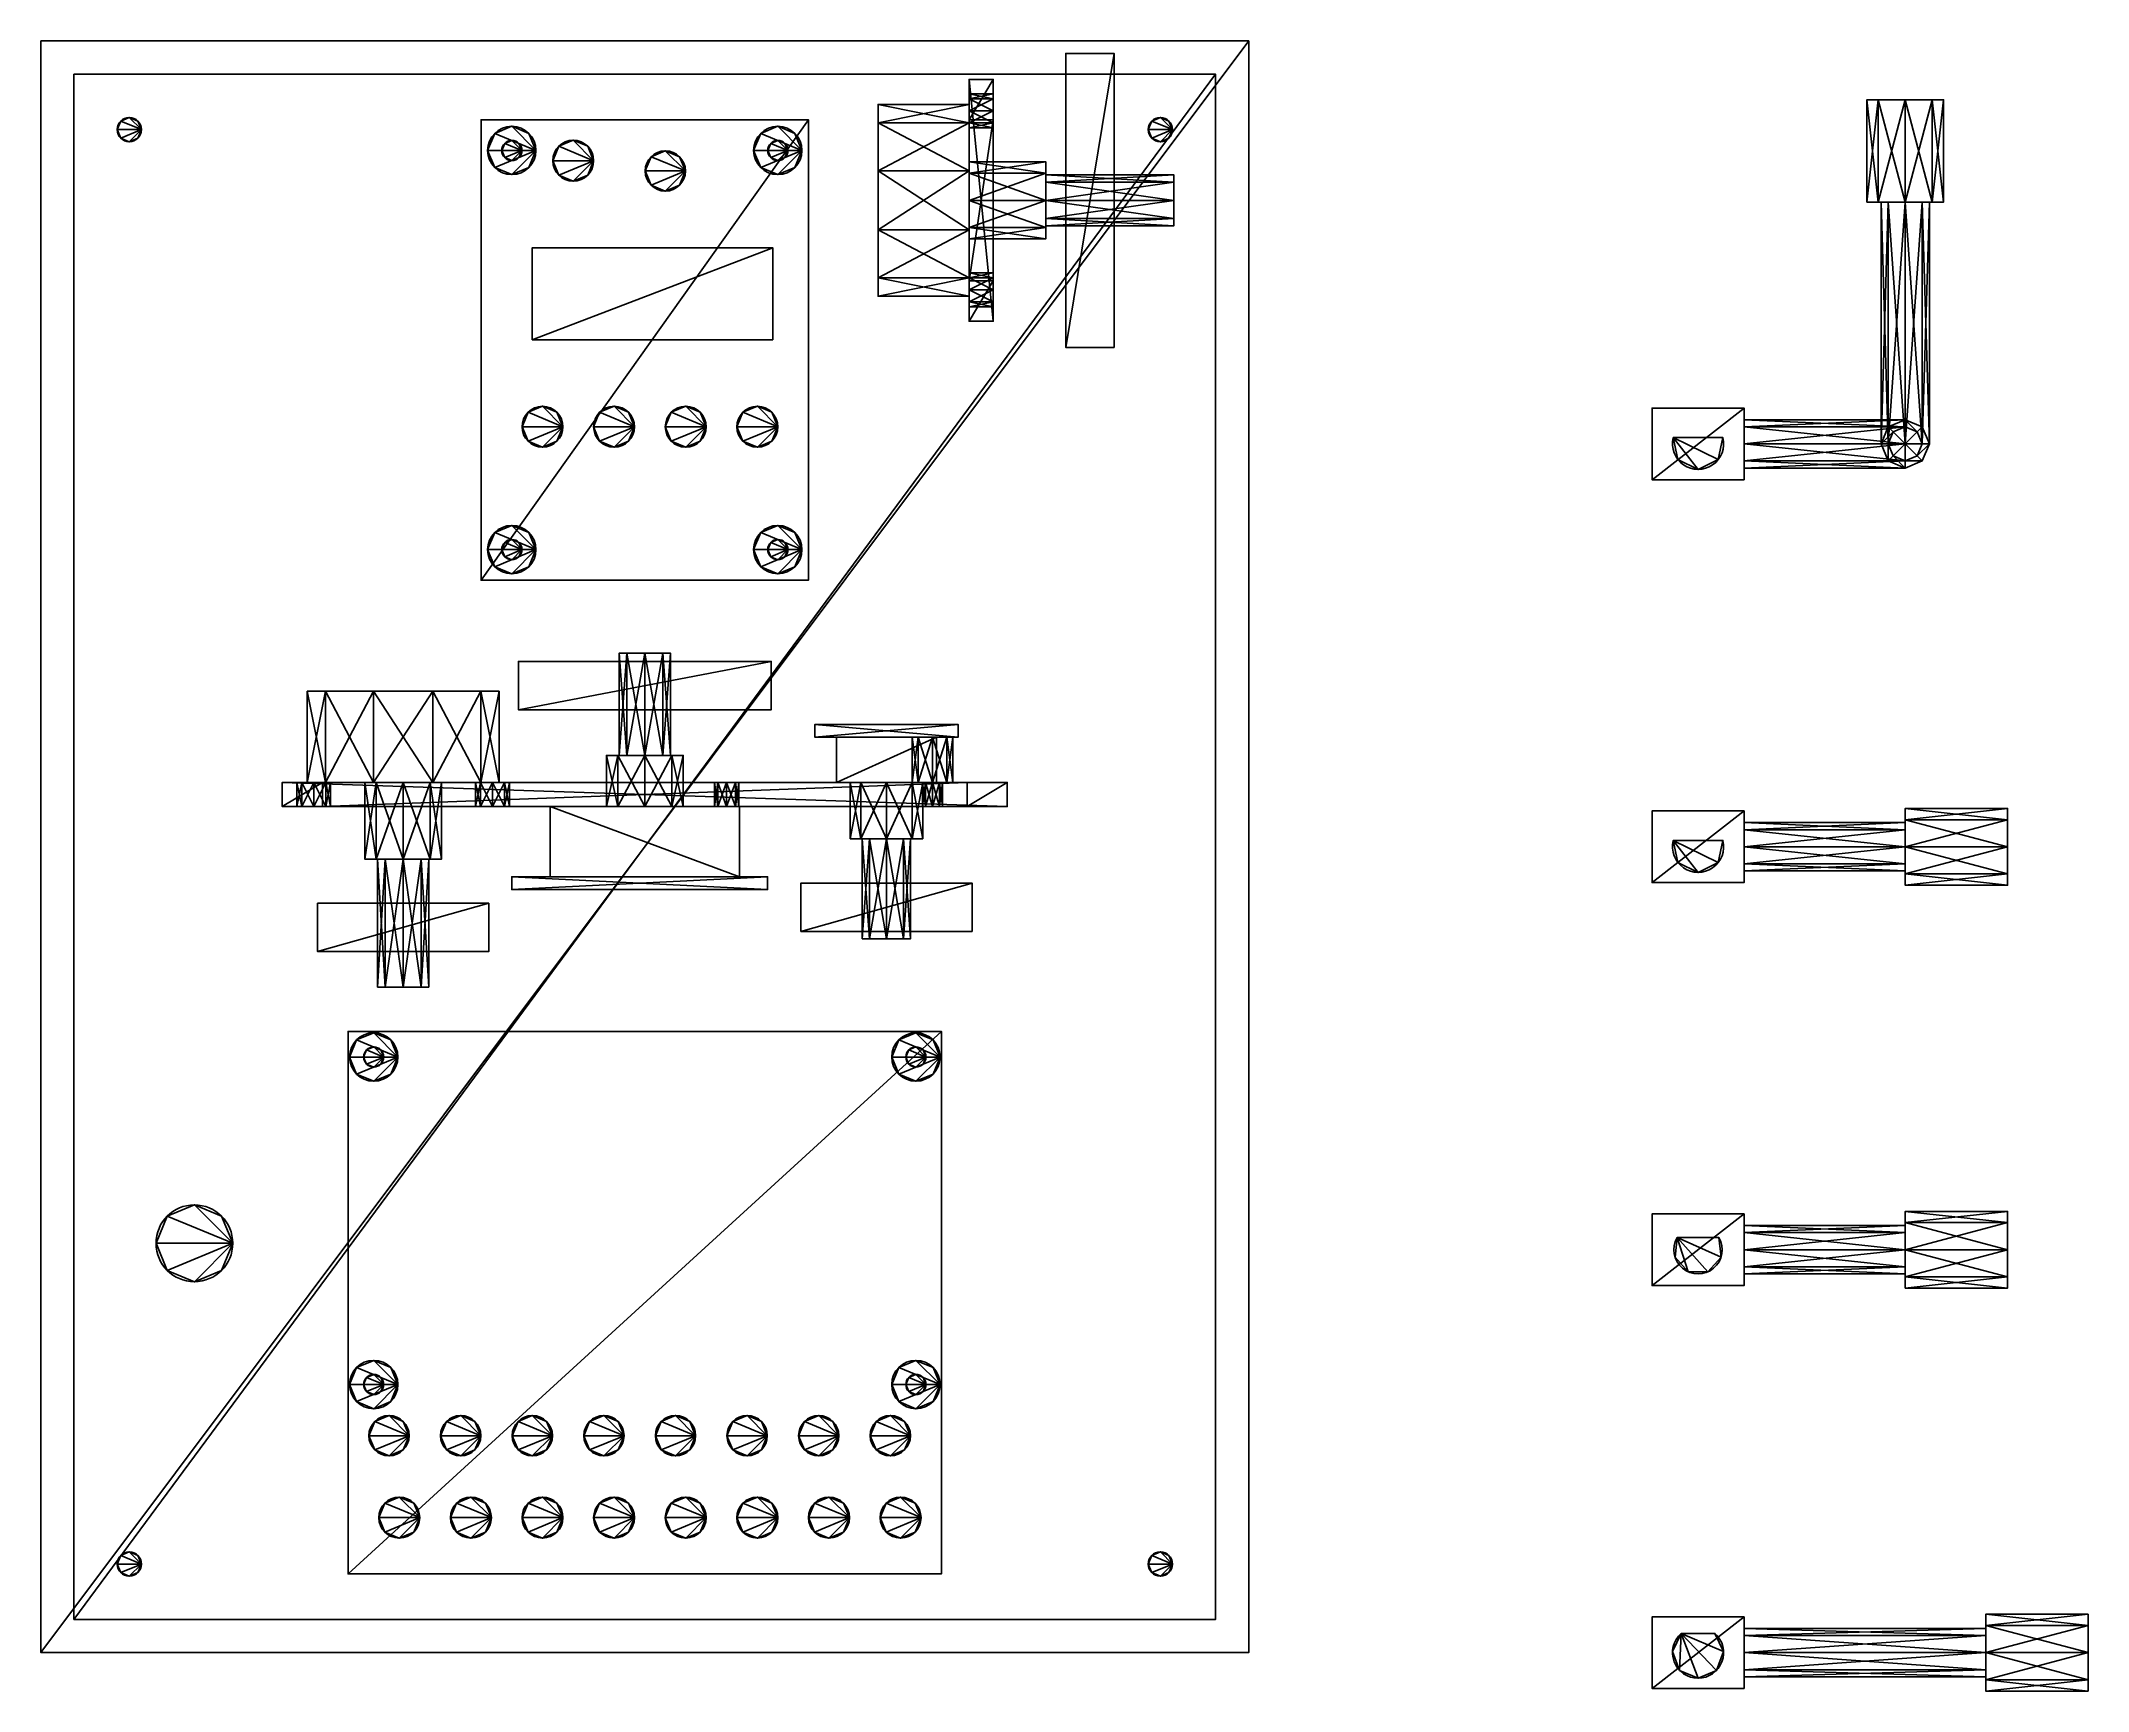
# Model space of a CAD drawing. Extents: x 0 to 254, y -5 to 200.
import ezdxf

# ---------------------------------------------------------------- set-up
doc = ezdxf.new("R2010")
doc.units = 0
doc.layers.get('0').update_dxf_attribs({"linetype": 'CONTINUOUS'})

msp = doc.modelspace()

# ---------------------------------------------------------------- linework, layer by layer
for p, q in [((208.791426, 150.785, 57), (202.638574, 150.785, 57)), ((208.791426, 100.785, 57), (202.638574, 100.785, 57)), ((208.313076, 51.5, 57), (203.116924, 51.5, 57)), ((207.810805, 2.385, 57), (203.619195, 2.385, 57))]:
    msp.add_line(p, q)
for points in [[(0, 0, 60), (149.93, 0, 60), (149.93, 200, 60), (0, 200, 60), (0, 0, 60)], [(127.22, 161.98, 60), (133.22, 161.98, 60), (133.22, 198.46, 60), (127.22, 198.46, 60), (127.22, 161.98, 60)], [(4.1, 4.135, 55), (145.83, 4.135, 55), (145.83, 195.865, 55), (4.1, 195.865, 55), (4.1, 4.135, 55)], [(115.22, 165.22, 57.5), (115.22, 195.22, 57.5), (115.22, 195.22, 32.5), (115.22, 190.22, 27.5), (115.22, 170.22, 27.5), (115.22, 165.22, 32.5), (115.22, 165.22, 57.5)], [(54.645, 133.07, 45.4125), (95.285, 133.07, 45.4125), (95.285, 190.22, 45.4125), (54.645, 190.22, 45.4125), (54.645, 133.07, 45.4125)], [(60.995, 162.915, 60), (90.84, 162.915, 60), (90.84, 174.345, 60), (60.995, 174.345, 60), (60.995, 162.915, 60)], [(200, 145.555, 57), (211.43, 145.555, 57), (211.43, 154.445, 57), (200, 154.445, 57), (200, 145.555, 57)], [(59.265, 117, 60), (90.665, 117, 60), (90.665, 123, 60), (59.265, 123, 60), (59.265, 117, 60)], [(96.075, 113.6, 53.19), (113.855, 113.6, 53.19), (113.855, 113.6, 24.615), (96.075, 113.6, 24.615), (96.075, 113.6, 53.19)], [(98.765, 108, 37.6), (111.165, 108, 37.6), (111.165, 113.6, 37.6), (98.765, 113.6, 37.6), (98.765, 108, 37.6)], [(29.965, 105, 57.5), (119.965, 105, 57.5), (119.965, 105, 27.5), (114.965, 105, 22.5), (34.965, 105, 22.5), (29.965, 105, 27.5), (29.965, 105, 57.5)], [(63.215, 105, 21.115), (86.715, 105, 21.115), (86.715, 96.29, 21.115), (63.215, 96.29, 21.115), (63.215, 105, 21.115)], [(200, 95.555, 57), (211.43, 95.555, 57), (211.43, 104.445, 57), (200, 104.445, 57), (200, 95.555, 57)], [(58.455, 96.29, 15.59), (90.205, 96.29, 15.59), (90.205, 96.29, 43.53), (58.455, 96.29, 43.53), (58.455, 96.29, 15.59)], [(94.345, 89.5, 60), (115.585, 89.5, 60), (115.585, 95.5, 60), (94.345, 95.5, 60), (94.345, 89.5, 60)], [(34.345, 87, 60), (55.585, 87, 60), (55.585, 93, 60), (34.345, 93, 60), (34.345, 87, 60)], [(38.135, 9.78, 45.4125), (111.795, 9.78, 45.4125), (111.795, 77.09, 45.4125), (38.135, 77.09, 45.4125), (38.135, 9.78, 45.4125)], [(200, 45.555, 57), (211.43, 45.555, 57), (211.43, 54.445, 57), (200, 54.445, 57), (200, 45.555, 57)], [(200, -4.445, 57), (211.43, -4.445, 57), (211.43, 4.445, 57), (200, 4.445, 57), (200, -4.445, 57)]]:
    msp.add_polyline3d(points)
at = {"extrusion": (1, 0, 0)}
for centre, radius in [((191.32, 42.26, 115.22), 2.1), ((180.22, 42.26, 115.22), 11.9), ((180.22, 42.26, 115.22), 4.7625), ((180.22, 42.26, 124.75), 3.175), ((169.12, 42.26, 115.22), 2.1), ((150, 60, 211.43), 3), ((100, 60, 231.43), 4.7625), ((100, 60, 211.43), 3), ((50, 60, 231.43), 4.7625), ((50, 60, 211.43), 3), ((0, 60, 211.43), 3), ((0, 60, 241.43), 4.7625)]:
    msp.add_circle(centre, radius, dxfattribs=at)
for centre, radius in [((10.965, 189, 60), 1.5), ((58.455, 186.41, 53), 3), ((91.475, 186.41, 53), 3), ((138.965, 189, 60), 1.5), ((58.455, 186.41, 45.4125), 1.25), ((58.455, 186.41, 60), 1.25), ((66.075, 185.14, 60), 2.54), ((77.505, 183.87, 60), 2.5), ((91.475, 186.41, 45.4125), 1.25), ((91.475, 186.41, 60), 1.25), ((62.265, 152.12, 60), 2.54), ((71.155, 152.12, 60), 2.54), ((80.045, 152.12, 60), 2.54), ((88.935, 152.12, 60), 2.54), ((58.455, 136.88, 53), 3), ((91.475, 136.88, 53), 3), ((58.455, 136.88, 45.4125), 1.25), ((58.455, 136.88, 60), 1.25), ((91.475, 136.88, 45.4125), 1.25), ((91.475, 136.88, 60), 1.25), ((41.31, 73.915, 53), 3), ((108.62, 73.915, 53), 3), ((41.31, 73.915, 45.4125), 1.25), ((41.31, 73.915, 60), 1.25), ((108.62, 73.915, 45.4125), 1.25), ((108.62, 73.915, 60), 1.25), ((19.05, 50.8, 60), 4.7625), ((41.31, 33.275, 53), 3), ((108.62, 33.275, 53), 3), ((41.31, 33.275, 45.4125), 1.25), ((41.31, 33.275, 60), 1.25), ((108.62, 33.275, 45.4125), 1.25), ((108.62, 33.275, 60), 1.25), ((43.215, 26.925, 60), 2.5), ((52.105, 26.925, 60), 2.5), ((60.995, 26.925, 60), 2.5), ((69.885, 26.925, 60), 2.5), ((78.775, 26.925, 60), 2.5), ((87.665, 26.925, 60), 2.5), ((96.555, 26.925, 60), 2.5), ((105.445, 26.925, 60), 2.5), ((44.485, 16.765, 60), 2.54), ((53.375, 16.765, 60), 2.54), ((62.265, 16.765, 60), 2.54), ((71.155, 16.765, 60), 2.54), ((80.045, 16.765, 60), 2.54), ((88.935, 16.765, 60), 2.54), ((97.825, 16.765, 60), 2.54), ((106.715, 16.765, 60), 2.54), ((10.965, 11, 60), 1.5), ((138.965, 11, 60), 1.5)]:
    msp.add_circle(centre, radius)
at = {"extrusion": (0, 1, 0)}
for centre, radius in [((-231.43, 60, 180), 4.7625), ((-231.43, 60, 150), 3), ((-74.965, 32.1, 111.35), 3.175), ((-33.865, 42.26, 108), 2.1), ((-44.965, 42.26, 108), 11.9), ((-44.965, 42.26, 108), 4.7625), ((-56.065, 42.26, 108), 2.1), ((-104.965, 44.3, 108), 4.5), ((-110.68, 33.505, 108), 2.54), ((-110.68, 33.505, 108), 1.25), ((-74.965, 32.1, 105), 4.7625), ((-85.125, 32.1, 105), 1.525), ((-104.965, 44.3, 101), 3), ((-44.965, 42.26, 98.47), 3.175)]:
    msp.add_circle(centre, radius, dxfattribs=at)
for centre, radius, start, end in [((205.715, 150, 57), 3.175, 165.685508, 14.314492), ((205.715, 100, 57), 3.175, 165.685508, 14.314492), ((205.715, 50, 57), 3, 150, 30), ((205.715, 0, 57), 3.175, 131.307208, 48.692792)]:
    msp.add_arc(centre, radius, start, end)
for points in [[(0, 0, 60), (149.93, 0, 60), (149.93, 200, 60)], [(0, 0, 60), (149.93, 200, 60), (0, 200, 60)], [(0, 0, 60), (0, 200, 60), (0, 0, 60)], [(149.93, 200, 60), (149.93, 200, 55), (0, 200, 60)], [(0, 200, 60), (149.93, 200, 55), (0, 200, 55)], [(0, 200, 60), (0, 200, 55), (0, 0, 60)], [(0, 0, 60), (0, 200, 55), (0, 0, 55)], [(0, 0, 55), (149.93, 0, 55), (149.93, 200, 55)], [(0, 0, 55), (149.93, 200, 55), (0, 200, 55)], [(0, 0, 55), (0, 200, 55), (0, 0, 55)], [(127.22, 161.98, 60), (133.22, 161.98, 60), (133.22, 198.46, 60)], [(127.22, 161.98, 60), (133.22, 198.46, 60), (127.22, 198.46, 60)], [(127.22, 161.98, 60), (127.22, 198.46, 60), (127.22, 161.98, 60)], [(133.22, 198.46, 60), (133.22, 198.46, 53), (127.22, 198.46, 60)], [(127.22, 198.46, 60), (133.22, 198.46, 53), (127.22, 198.46, 53)], [(127.22, 198.46, 60), (127.22, 198.46, 53), (127.22, 161.98, 60)], [(127.22, 161.98, 60), (127.22, 198.46, 53), (127.22, 161.98, 53)], [(127.22, 161.98, 53), (133.22, 161.98, 53), (133.22, 198.46, 53)], [(127.22, 161.98, 53), (133.22, 198.46, 53), (127.22, 198.46, 53)], [(127.22, 161.98, 53), (127.22, 198.46, 53), (127.22, 161.98, 53)], [(133.22, 161.98, 60), (133.22, 161.98, 53), (133.22, 198.46, 60)], [(133.22, 198.46, 60), (133.22, 161.98, 53), (133.22, 198.46, 53)], [(149.93, 0, 60), (149.93, 0, 55), (149.93, 200, 60)], [(149.93, 200, 60), (149.93, 0, 55), (149.93, 200, 55)], [(4.1, 4.135, 55), (145.83, 4.135, 55), (145.83, 195.865, 55)], [(4.1, 4.135, 55), (145.83, 195.865, 55), (4.1, 195.865, 55)], [(4.1, 4.135, 55), (4.1, 195.865, 55), (4.1, 4.135, 55)], [(145.83, 195.865, 55), (145.83, 195.865, 53), (4.1, 195.865, 55)], [(4.1, 195.865, 55), (145.83, 195.865, 53), (4.1, 195.865, 53)], [(4.1, 195.865, 55), (4.1, 195.865, 53), (4.1, 4.135, 55)], [(4.1, 4.135, 55), (4.1, 195.865, 53), (4.1, 4.135, 53)], [(4.1, 4.135, 53), (145.83, 4.135, 53), (145.83, 195.865, 53)], [(4.1, 4.135, 53), (145.83, 195.865, 53), (4.1, 195.865, 53)], [(4.1, 4.135, 53), (4.1, 195.865, 53), (4.1, 4.135, 53)], [(145.83, 4.135, 55), (145.83, 4.135, 53), (145.83, 195.865, 55)], [(145.83, 195.865, 55), (145.83, 4.135, 53), (145.83, 195.865, 53)], [(115.22, 165.22, 57.5), (115.22, 195.22, 57.5), (115.22, 195.22, 32.5)], [(115.22, 165.22, 57.5), (115.22, 195.22, 32.5), (115.22, 190.22, 27.5)], [(115.22, 165.22, 57.5), (118.22, 165.22, 57.5), (115.22, 195.22, 57.5)], [(115.22, 195.22, 57.5), (118.22, 165.22, 57.5), (118.22, 195.22, 57.5)], [(115.22, 195.22, 57.5), (118.22, 195.22, 57.5), (115.22, 195.22, 32.5)], [(115.22, 195.22, 32.5), (118.22, 195.22, 57.5), (118.22, 195.22, 32.5)], [(115.22, 195.22, 32.5), (118.22, 195.22, 32.5), (115.22, 190.22, 27.5)], [(115.22, 190.22, 27.5), (118.22, 195.22, 32.5), (118.22, 190.22, 27.5)], [(115.22, 193.42, 42.26), (115.22, 192.804924, 43.744924), (115.22, 191.32, 44.36)], [(115.22, 193.42, 42.26), (115.22, 191.32, 44.36), (115.22, 189.835076, 43.744924)], [(115.22, 193.42, 42.26), (115.22, 189.835076, 43.744924), (115.22, 189.22, 42.26)], [(115.22, 193.42, 42.26), (115.22, 189.22, 42.26), (115.22, 189.835076, 40.775076)], [(115.22, 193.42, 42.26), (115.22, 189.835076, 40.775076), (115.22, 191.32, 40.16)], [(115.22, 193.42, 42.26), (115.22, 191.32, 40.16), (115.22, 192.804924, 40.775076)], [(115.22, 193.42, 42.26), (115.22, 192.804924, 40.775076), (115.22, 193.42, 42.26)], [(115.22, 193.42, 42.26), (118.22, 193.42, 42.26), (115.22, 192.804924, 43.744924)], [(115.22, 192.804924, 43.744924), (118.22, 193.42, 42.26), (118.22, 192.804924, 43.744924)], [(115.22, 192.804924, 40.775076), (118.22, 192.804924, 40.775076), (115.22, 193.42, 42.26)], [(115.22, 193.42, 42.26), (118.22, 192.804924, 40.775076), (118.22, 193.42, 42.26)], [(118.22, 165.22, 57.5), (118.22, 195.22, 57.5), (118.22, 195.22, 32.5)], [(118.22, 165.22, 57.5), (118.22, 195.22, 32.5), (118.22, 190.22, 27.5)], [(118.22, 193.42, 42.26), (118.22, 192.804924, 43.744924), (118.22, 191.32, 44.36)], [(118.22, 193.42, 42.26), (118.22, 191.32, 44.36), (118.22, 189.835076, 43.744924)], [(118.22, 193.42, 42.26), (118.22, 189.835076, 43.744924), (118.22, 189.22, 42.26)], [(118.22, 193.42, 42.26), (118.22, 189.22, 42.26), (118.22, 189.835076, 40.775076)], [(118.22, 193.42, 42.26), (118.22, 189.835076, 40.775076), (118.22, 191.32, 40.16)], [(118.22, 193.42, 42.26), (118.22, 191.32, 40.16), (118.22, 192.804924, 40.775076)], [(118.22, 193.42, 42.26), (118.22, 192.804924, 40.775076), (118.22, 193.42, 42.26)], [(115.22, 192.12, 42.26), (103.92, 192.12, 42.26), (115.22, 189.847302, 49.254645)], [(115.22, 189.847302, 49.254645), (103.92, 192.12, 42.26), (103.92, 189.847302, 49.254645)], [(115.22, 189.847302, 35.265355), (103.92, 189.847302, 35.265355), (115.22, 192.12, 42.26)], [(115.22, 192.12, 42.26), (103.92, 189.847302, 35.265355), (103.92, 192.12, 42.26)], [(103.92, 192.12, 42.26), (103.92, 189.847302, 49.254645), (103.92, 183.897302, 53.577573)], [(103.92, 192.12, 42.26), (103.92, 183.897302, 53.577573), (103.92, 176.542698, 53.577573)], [(103.92, 192.12, 42.26), (103.92, 176.542698, 53.577573), (103.92, 170.592698, 49.254645)], [(103.92, 192.12, 42.26), (103.92, 170.592698, 49.254645), (103.92, 168.32, 42.26)], [(103.92, 192.12, 42.26), (103.92, 168.32, 42.26), (103.92, 170.592698, 35.265355)], [(103.92, 192.12, 42.26), (103.92, 170.592698, 35.265355), (103.92, 176.542698, 30.942427)], [(103.92, 192.12, 42.26), (103.92, 176.542698, 30.942427), (103.92, 183.897302, 30.942427)], [(103.92, 192.12, 42.26), (103.92, 183.897302, 30.942427), (103.92, 189.847302, 35.265355)], [(103.92, 192.12, 42.26), (103.92, 189.847302, 35.265355), (103.92, 192.12, 42.26)], [(115.22, 192.804924, 43.744924), (118.22, 192.804924, 43.744924), (115.22, 191.32, 44.36)], [(115.22, 191.32, 44.36), (118.22, 192.804924, 43.744924), (118.22, 191.32, 44.36)], [(115.22, 191.32, 40.16), (118.22, 191.32, 40.16), (115.22, 192.804924, 40.775076)], [(115.22, 192.804924, 40.775076), (118.22, 191.32, 40.16), (118.22, 192.804924, 40.775076)], [(115.22, 192.12, 42.26), (115.22, 189.847302, 49.254645), (115.22, 183.897302, 53.577573)], [(115.22, 192.12, 42.26), (115.22, 183.897302, 53.577573), (115.22, 176.542698, 53.577573)], [(115.22, 192.12, 42.26), (115.22, 176.542698, 53.577573), (115.22, 170.592698, 49.254645)], [(115.22, 192.12, 42.26), (115.22, 170.592698, 49.254645), (115.22, 168.32, 42.26)], [(115.22, 192.12, 42.26), (115.22, 168.32, 42.26), (115.22, 170.592698, 35.265355)], [(115.22, 192.12, 42.26), (115.22, 170.592698, 35.265355), (115.22, 176.542698, 30.942427)], [(115.22, 192.12, 42.26), (115.22, 176.542698, 30.942427), (115.22, 183.897302, 30.942427)], [(115.22, 192.12, 42.26), (115.22, 183.897302, 30.942427), (115.22, 189.847302, 35.265355)], [(115.22, 192.12, 42.26), (115.22, 189.847302, 35.265355), (115.22, 192.12, 42.26)], [(115.22, 191.32, 44.36), (118.22, 191.32, 44.36), (115.22, 189.835076, 43.744924)], [(115.22, 189.835076, 43.744924), (118.22, 191.32, 44.36), (118.22, 189.835076, 43.744924)], [(115.22, 189.835076, 40.775076), (118.22, 189.835076, 40.775076), (115.22, 191.32, 40.16)], [(115.22, 191.32, 40.16), (118.22, 189.835076, 40.775076), (118.22, 191.32, 40.16)], [(228.062404, 180, 56.632404), (228.062404, 192.7, 56.632404), (226.6675, 180, 60)], [(226.6675, 180, 60), (228.062404, 192.7, 56.632404), (226.6675, 192.7, 60)], [(226.6675, 180, 60), (226.6675, 192.7, 60), (228.062404, 180, 63.367596)], [(228.062404, 180, 63.367596), (226.6675, 192.7, 60), (228.062404, 192.7, 63.367596)], [(236.1925, 192.7, 60), (228.062404, 192.7, 56.632404), (226.6675, 192.7, 60)], [(236.1925, 192.7, 60), (226.6675, 192.7, 60), (228.062404, 192.7, 63.367596)], [(231.43, 180, 55.2375), (231.43, 192.7, 55.2375), (228.062404, 180, 56.632404)], [(228.062404, 180, 56.632404), (231.43, 192.7, 55.2375), (228.062404, 192.7, 56.632404)], [(228.062404, 180, 63.367596), (228.062404, 192.7, 63.367596), (231.43, 180, 64.7625)], [(231.43, 180, 64.7625), (228.062404, 192.7, 63.367596), (231.43, 192.7, 64.7625)], [(236.1925, 192.7, 60), (231.43, 192.7, 55.2375), (228.062404, 192.7, 56.632404)], [(236.1925, 192.7, 60), (228.062404, 192.7, 63.367596), (231.43, 192.7, 64.7625)], [(234.797596, 180, 56.632404), (234.797596, 192.7, 56.632404), (231.43, 180, 55.2375)], [(231.43, 180, 55.2375), (234.797596, 192.7, 56.632404), (231.43, 192.7, 55.2375)], [(231.43, 180, 64.7625), (231.43, 192.7, 64.7625), (234.797596, 180, 63.367596)], [(234.797596, 180, 63.367596), (231.43, 192.7, 64.7625), (234.797596, 192.7, 63.367596)], [(236.1925, 192.7, 60), (234.797596, 192.7, 56.632404), (231.43, 192.7, 55.2375)], [(236.1925, 192.7, 60), (231.43, 192.7, 64.7625), (234.797596, 192.7, 63.367596)], [(236.1925, 180, 60), (236.1925, 192.7, 60), (234.797596, 180, 56.632404)], [(234.797596, 180, 56.632404), (236.1925, 192.7, 60), (234.797596, 192.7, 56.632404)], [(234.797596, 180, 63.367596), (234.797596, 192.7, 63.367596), (236.1925, 180, 60)], [(236.1925, 180, 60), (234.797596, 192.7, 63.367596), (236.1925, 192.7, 60)], [(236.1925, 192.7, 60), (234.797596, 192.7, 63.367596), (236.1925, 192.7, 60)], [(12.465, 189, 60), (9.90434, 190.06066, 60), (9.465, 189, 60)], [(9.90434, 190.06066, 60), (9.90434, 190.06066, 53), (9.465, 189, 60)], [(9.465, 189, 60), (9.90434, 190.06066, 53), (9.465, 189, 53)], [(12.465, 189, 53), (9.90434, 190.06066, 53), (9.465, 189, 53)], [(12.465, 189, 60), (9.465, 189, 60), (9.90434, 187.93934, 60)], [(9.465, 189, 60), (9.465, 189, 53), (9.90434, 187.93934, 60)], [(9.90434, 187.93934, 60), (9.465, 189, 53), (9.90434, 187.93934, 53)], [(12.465, 189, 53), (9.465, 189, 53), (9.90434, 187.93934, 53)], [(12.465, 189, 60), (10.965, 190.5, 60), (9.90434, 190.06066, 60)], [(10.965, 190.5, 60), (10.965, 190.5, 53), (9.90434, 190.06066, 60)], [(9.90434, 190.06066, 60), (10.965, 190.5, 53), (9.90434, 190.06066, 53)], [(12.465, 189, 53), (10.965, 190.5, 53), (9.90434, 190.06066, 53)], [(12.465, 189, 60), (9.90434, 187.93934, 60), (10.965, 187.5, 60)], [(12.465, 189, 53), (9.90434, 187.93934, 53), (10.965, 187.5, 53)], [(12.465, 189, 60), (12.02566, 190.06066, 60), (10.965, 190.5, 60)], [(12.02566, 190.06066, 60), (12.02566, 190.06066, 53), (10.965, 190.5, 60)], [(10.965, 190.5, 60), (12.02566, 190.06066, 53), (10.965, 190.5, 53)], [(12.465, 189, 53), (12.02566, 190.06066, 53), (10.965, 190.5, 53)], [(12.465, 189, 60), (10.965, 187.5, 60), (12.02566, 187.93934, 60)], [(12.465, 189, 53), (10.965, 187.5, 53), (12.02566, 187.93934, 53)], [(12.465, 189, 60), (12.465, 189, 53), (12.02566, 190.06066, 60)], [(12.02566, 190.06066, 60), (12.465, 189, 53), (12.02566, 190.06066, 53)], [(12.465, 189, 60), (12.02566, 187.93934, 60), (12.465, 189, 60)], [(12.02566, 187.93934, 60), (12.02566, 187.93934, 53), (12.465, 189, 60)], [(12.465, 189, 60), (12.02566, 187.93934, 53), (12.465, 189, 53)], [(12.465, 189, 53), (12.02566, 187.93934, 53), (12.465, 189, 53)], [(54.645, 133.07, 45.4125), (95.285, 133.07, 45.4125), (95.285, 190.22, 45.4125)], [(54.645, 133.07, 45.4125), (95.285, 190.22, 45.4125), (54.645, 190.22, 45.4125)], [(54.645, 133.07, 45.4125), (54.645, 190.22, 45.4125), (54.645, 133.07, 45.4125)], [(95.285, 190.22, 45.4125), (95.285, 190.22, 47), (54.645, 190.22, 45.4125)], [(54.645, 190.22, 45.4125), (95.285, 190.22, 47), (54.645, 190.22, 47)], [(54.645, 190.22, 45.4125), (54.645, 190.22, 47), (54.645, 133.07, 45.4125)], [(54.645, 133.07, 45.4125), (54.645, 190.22, 47), (54.645, 133.07, 47)], [(54.645, 133.07, 47), (95.285, 133.07, 47), (95.285, 190.22, 47)], [(54.645, 133.07, 47), (95.285, 190.22, 47), (54.645, 190.22, 47)], [(54.645, 133.07, 47), (54.645, 190.22, 47), (54.645, 133.07, 47)], [(61.455, 186.41, 53), (56.33368, 188.53132, 53), (55.455, 186.41, 53)], [(56.33368, 188.53132, 53), (56.33368, 188.53132, 47), (55.455, 186.41, 53)], [(55.455, 186.41, 53), (56.33368, 188.53132, 47), (55.455, 186.41, 47)], [(61.455, 186.41, 47), (56.33368, 188.53132, 47), (55.455, 186.41, 47)], [(61.455, 186.41, 53), (58.455, 189.41, 53), (56.33368, 188.53132, 53)], [(58.455, 189.41, 53), (58.455, 189.41, 47), (56.33368, 188.53132, 53)], [(56.33368, 188.53132, 53), (58.455, 189.41, 47), (56.33368, 188.53132, 47)], [(61.455, 186.41, 47), (58.455, 189.41, 47), (56.33368, 188.53132, 47)], [(61.455, 186.41, 53), (60.57632, 188.53132, 53), (58.455, 189.41, 53)], [(60.57632, 188.53132, 53), (60.57632, 188.53132, 47), (58.455, 189.41, 53)], [(58.455, 189.41, 53), (60.57632, 188.53132, 47), (58.455, 189.41, 47)], [(61.455, 186.41, 47), (60.57632, 188.53132, 47), (58.455, 189.41, 47)], [(61.455, 186.41, 53), (61.455, 186.41, 47), (60.57632, 188.53132, 53)], [(60.57632, 188.53132, 53), (61.455, 186.41, 47), (60.57632, 188.53132, 47)], [(94.475, 186.41, 53), (89.35368, 188.53132, 53), (88.475, 186.41, 53)], [(89.35368, 188.53132, 53), (89.35368, 188.53132, 47), (88.475, 186.41, 53)], [(88.475, 186.41, 53), (89.35368, 188.53132, 47), (88.475, 186.41, 47)], [(94.475, 186.41, 47), (89.35368, 188.53132, 47), (88.475, 186.41, 47)], [(94.475, 186.41, 53), (91.475, 189.41, 53), (89.35368, 188.53132, 53)], [(91.475, 189.41, 53), (91.475, 189.41, 47), (89.35368, 188.53132, 53)], [(89.35368, 188.53132, 53), (91.475, 189.41, 47), (89.35368, 188.53132, 47)], [(94.475, 186.41, 47), (91.475, 189.41, 47), (89.35368, 188.53132, 47)], [(94.475, 186.41, 53), (93.59632, 188.53132, 53), (91.475, 189.41, 53)], [(93.59632, 188.53132, 53), (93.59632, 188.53132, 47), (91.475, 189.41, 53)], [(91.475, 189.41, 53), (93.59632, 188.53132, 47), (91.475, 189.41, 47)], [(94.475, 186.41, 47), (93.59632, 188.53132, 47), (91.475, 189.41, 47)], [(94.475, 186.41, 53), (94.475, 186.41, 47), (93.59632, 188.53132, 53)], [(93.59632, 188.53132, 53), (94.475, 186.41, 47), (93.59632, 188.53132, 47)], [(95.285, 133.07, 45.4125), (95.285, 133.07, 47), (95.285, 190.22, 45.4125)], [(95.285, 190.22, 45.4125), (95.285, 133.07, 47), (95.285, 190.22, 47)], [(115.22, 189.847302, 49.254645), (103.92, 189.847302, 49.254645), (115.22, 183.897302, 53.577573)], [(115.22, 183.897302, 53.577573), (103.92, 189.847302, 49.254645), (103.92, 183.897302, 53.577573)], [(115.22, 183.897302, 30.942427), (103.92, 183.897302, 30.942427), (115.22, 189.847302, 35.265355)], [(115.22, 189.847302, 35.265355), (103.92, 183.897302, 30.942427), (103.92, 189.847302, 35.265355)], [(115.22, 165.22, 57.5), (115.22, 190.22, 27.5), (115.22, 170.22, 27.5)], [(115.22, 190.22, 27.5), (118.22, 190.22, 27.5), (115.22, 170.22, 27.5)], [(115.22, 170.22, 27.5), (118.22, 190.22, 27.5), (118.22, 170.22, 27.5)], [(115.22, 189.835076, 43.744924), (118.22, 189.835076, 43.744924), (115.22, 189.22, 42.26)], [(115.22, 189.22, 42.26), (118.22, 189.835076, 43.744924), (118.22, 189.22, 42.26)], [(115.22, 189.22, 42.26), (118.22, 189.22, 42.26), (115.22, 189.835076, 40.775076)], [(115.22, 189.835076, 40.775076), (118.22, 189.22, 42.26), (118.22, 189.835076, 40.775076)], [(118.22, 165.22, 57.5), (118.22, 190.22, 27.5), (118.22, 170.22, 27.5)], [(140.465, 189, 60), (137.90434, 190.06066, 60), (137.465, 189, 60)], [(137.90434, 190.06066, 60), (137.90434, 190.06066, 53), (137.465, 189, 60)], [(137.465, 189, 60), (137.90434, 190.06066, 53), (137.465, 189, 53)], [(140.465, 189, 53), (137.90434, 190.06066, 53), (137.465, 189, 53)], [(140.465, 189, 60), (137.465, 189, 60), (137.90434, 187.93934, 60)], [(137.465, 189, 60), (137.465, 189, 53), (137.90434, 187.93934, 60)], [(137.90434, 187.93934, 60), (137.465, 189, 53), (137.90434, 187.93934, 53)], [(140.465, 189, 53), (137.465, 189, 53), (137.90434, 187.93934, 53)], [(140.465, 189, 60), (138.965, 190.5, 60), (137.90434, 190.06066, 60)], [(138.965, 190.5, 60), (138.965, 190.5, 53), (137.90434, 190.06066, 60)], [(137.90434, 190.06066, 60), (138.965, 190.5, 53), (137.90434, 190.06066, 53)], [(140.465, 189, 53), (138.965, 190.5, 53), (137.90434, 190.06066, 53)], [(140.465, 189, 60), (137.90434, 187.93934, 60), (138.965, 187.5, 60)], [(140.465, 189, 53), (137.90434, 187.93934, 53), (138.965, 187.5, 53)], [(140.465, 189, 60), (140.02566, 190.06066, 60), (138.965, 190.5, 60)], [(140.02566, 190.06066, 60), (140.02566, 190.06066, 53), (138.965, 190.5, 60)], [(138.965, 190.5, 60), (140.02566, 190.06066, 53), (138.965, 190.5, 53)], [(140.465, 189, 53), (140.02566, 190.06066, 53), (138.965, 190.5, 53)], [(140.465, 189, 60), (138.965, 187.5, 60), (140.02566, 187.93934, 60)], [(140.465, 189, 53), (138.965, 187.5, 53), (140.02566, 187.93934, 53)], [(140.465, 189, 60), (140.465, 189, 53), (140.02566, 190.06066, 60)], [(140.02566, 190.06066, 60), (140.465, 189, 53), (140.02566, 190.06066, 53)], [(140.465, 189, 60), (140.02566, 187.93934, 60), (140.465, 189, 60)], [(140.02566, 187.93934, 60), (140.02566, 187.93934, 53), (140.465, 189, 60)], [(140.465, 189, 60), (140.02566, 187.93934, 53), (140.465, 189, 53)], [(140.465, 189, 53), (140.02566, 187.93934, 53), (140.465, 189, 53)], [(9.90434, 187.93934, 60), (9.90434, 187.93934, 53), (10.965, 187.5, 60)], [(10.965, 187.5, 60), (9.90434, 187.93934, 53), (10.965, 187.5, 53)], [(10.965, 187.5, 60), (10.965, 187.5, 53), (12.02566, 187.93934, 60)], [(12.02566, 187.93934, 60), (10.965, 187.5, 53), (12.02566, 187.93934, 53)], [(61.455, 186.41, 53), (55.455, 186.41, 53), (56.33368, 184.28868, 53)], [(55.455, 186.41, 53), (55.455, 186.41, 47), (56.33368, 184.28868, 53)], [(56.33368, 184.28868, 53), (55.455, 186.41, 47), (56.33368, 184.28868, 47)], [(61.455, 186.41, 47), (55.455, 186.41, 47), (56.33368, 184.28868, 47)], [(61.455, 186.41, 53), (56.33368, 184.28868, 53), (58.455, 183.41, 53)], [(61.455, 186.41, 47), (56.33368, 184.28868, 47), (58.455, 183.41, 47)], [(59.705, 186.41, 45.4125), (57.571117, 187.293883, 45.4125), (57.205, 186.41, 45.4125)], [(57.571117, 187.293883, 45.4125), (57.571117, 187.293883, 47), (57.205, 186.41, 45.4125)], [(57.205, 186.41, 45.4125), (57.571117, 187.293883, 47), (57.205, 186.41, 47)], [(59.705, 186.41, 47), (57.571117, 187.293883, 47), (57.205, 186.41, 47)], [(59.705, 186.41, 60), (57.571117, 187.293883, 60), (57.205, 186.41, 60)], [(57.571117, 187.293883, 60), (57.571117, 187.293883, 53), (57.205, 186.41, 60)], [(57.205, 186.41, 60), (57.571117, 187.293883, 53), (57.205, 186.41, 53)], [(59.705, 186.41, 53), (57.571117, 187.293883, 53), (57.205, 186.41, 53)], [(59.705, 186.41, 45.4125), (57.205, 186.41, 45.4125), (57.571117, 185.526117, 45.4125)], [(57.205, 186.41, 45.4125), (57.205, 186.41, 47), (57.571117, 185.526117, 45.4125)], [(57.571117, 185.526117, 45.4125), (57.205, 186.41, 47), (57.571117, 185.526117, 47)], [(59.705, 186.41, 47), (57.205, 186.41, 47), (57.571117, 185.526117, 47)], [(59.705, 186.41, 60), (57.205, 186.41, 60), (57.571117, 185.526117, 60)], [(57.205, 186.41, 60), (57.205, 186.41, 53), (57.571117, 185.526117, 60)], [(57.571117, 185.526117, 60), (57.205, 186.41, 53), (57.571117, 185.526117, 53)], [(59.705, 186.41, 53), (57.205, 186.41, 53), (57.571117, 185.526117, 53)], [(59.705, 186.41, 45.4125), (58.455, 187.66, 45.4125), (57.571117, 187.293883, 45.4125)], [(58.455, 187.66, 45.4125), (58.455, 187.66, 47), (57.571117, 187.293883, 45.4125)], [(57.571117, 187.293883, 45.4125), (58.455, 187.66, 47), (57.571117, 187.293883, 47)], [(59.705, 186.41, 47), (58.455, 187.66, 47), (57.571117, 187.293883, 47)], [(59.705, 186.41, 60), (58.455, 187.66, 60), (57.571117, 187.293883, 60)], [(58.455, 187.66, 60), (58.455, 187.66, 53), (57.571117, 187.293883, 60)], [(57.571117, 187.293883, 60), (58.455, 187.66, 53), (57.571117, 187.293883, 53)], [(59.705, 186.41, 53), (58.455, 187.66, 53), (57.571117, 187.293883, 53)], [(59.705, 186.41, 45.4125), (57.571117, 185.526117, 45.4125), (58.455, 185.16, 45.4125)], [(59.705, 186.41, 47), (57.571117, 185.526117, 47), (58.455, 185.16, 47)], [(59.705, 186.41, 60), (57.571117, 185.526117, 60), (58.455, 185.16, 60)], [(59.705, 186.41, 53), (57.571117, 185.526117, 53), (58.455, 185.16, 53)], [(57.571117, 185.526117, 45.4125), (57.571117, 185.526117, 47), (58.455, 185.16, 45.4125)], [(58.455, 185.16, 45.4125), (57.571117, 185.526117, 47), (58.455, 185.16, 47)], [(57.571117, 185.526117, 60), (57.571117, 185.526117, 53), (58.455, 185.16, 60)], [(58.455, 185.16, 60), (57.571117, 185.526117, 53), (58.455, 185.16, 53)], [(59.705, 186.41, 45.4125), (59.338883, 187.293883, 45.4125), (58.455, 187.66, 45.4125)], [(59.338883, 187.293883, 45.4125), (59.338883, 187.293883, 47), (58.455, 187.66, 45.4125)], [(58.455, 187.66, 45.4125), (59.338883, 187.293883, 47), (58.455, 187.66, 47)], [(59.705, 186.41, 47), (59.338883, 187.293883, 47), (58.455, 187.66, 47)], [(59.705, 186.41, 60), (59.338883, 187.293883, 60), (58.455, 187.66, 60)], [(59.338883, 187.293883, 60), (59.338883, 187.293883, 53), (58.455, 187.66, 60)], [(58.455, 187.66, 60), (59.338883, 187.293883, 53), (58.455, 187.66, 53)], [(59.705, 186.41, 53), (59.338883, 187.293883, 53), (58.455, 187.66, 53)], [(59.705, 186.41, 45.4125), (58.455, 185.16, 45.4125), (59.338883, 185.526117, 45.4125)], [(59.705, 186.41, 47), (58.455, 185.16, 47), (59.338883, 185.526117, 47)], [(59.705, 186.41, 60), (58.455, 185.16, 60), (59.338883, 185.526117, 60)], [(59.705, 186.41, 53), (58.455, 185.16, 53), (59.338883, 185.526117, 53)], [(61.455, 186.41, 53), (58.455, 183.41, 53), (60.57632, 184.28868, 53)], [(61.455, 186.41, 47), (58.455, 183.41, 47), (60.57632, 184.28868, 47)], [(58.455, 185.16, 45.4125), (58.455, 185.16, 47), (59.338883, 185.526117, 45.4125)], [(59.338883, 185.526117, 45.4125), (58.455, 185.16, 47), (59.338883, 185.526117, 47)], [(58.455, 185.16, 60), (58.455, 185.16, 53), (59.338883, 185.526117, 60)], [(59.338883, 185.526117, 60), (58.455, 185.16, 53), (59.338883, 185.526117, 53)], [(59.705, 186.41, 45.4125), (59.705, 186.41, 47), (59.338883, 187.293883, 45.4125)], [(59.338883, 187.293883, 45.4125), (59.705, 186.41, 47), (59.338883, 187.293883, 47)], [(59.705, 186.41, 60), (59.705, 186.41, 53), (59.338883, 187.293883, 60)], [(59.338883, 187.293883, 60), (59.705, 186.41, 53), (59.338883, 187.293883, 53)], [(59.705, 186.41, 45.4125), (59.338883, 185.526117, 45.4125), (59.705, 186.41, 45.4125)], [(59.338883, 185.526117, 45.4125), (59.338883, 185.526117, 47), (59.705, 186.41, 45.4125)], [(59.705, 186.41, 45.4125), (59.338883, 185.526117, 47), (59.705, 186.41, 47)], [(59.705, 186.41, 47), (59.338883, 185.526117, 47), (59.705, 186.41, 47)], [(59.705, 186.41, 60), (59.338883, 185.526117, 60), (59.705, 186.41, 60)], [(59.338883, 185.526117, 60), (59.338883, 185.526117, 53), (59.705, 186.41, 60)], [(59.705, 186.41, 60), (59.338883, 185.526117, 53), (59.705, 186.41, 53)], [(59.705, 186.41, 53), (59.338883, 185.526117, 53), (59.705, 186.41, 53)], [(61.455, 186.41, 53), (60.57632, 184.28868, 53), (61.455, 186.41, 53)], [(60.57632, 184.28868, 53), (60.57632, 184.28868, 47), (61.455, 186.41, 53)], [(61.455, 186.41, 53), (60.57632, 184.28868, 47), (61.455, 186.41, 47)], [(61.455, 186.41, 47), (60.57632, 184.28868, 47), (61.455, 186.41, 47)], [(68.615, 185.14, 60), (64.278949, 186.936051, 60), (63.535, 185.14, 60)], [(64.278949, 186.936051, 60), (64.278949, 186.936051, 53), (63.535, 185.14, 60)], [(63.535, 185.14, 60), (64.278949, 186.936051, 53), (63.535, 185.14, 53)], [(68.615, 185.14, 53), (64.278949, 186.936051, 53), (63.535, 185.14, 53)], [(68.615, 185.14, 60), (66.075, 187.68, 60), (64.278949, 186.936051, 60)], [(66.075, 187.68, 60), (66.075, 187.68, 53), (64.278949, 186.936051, 60)], [(64.278949, 186.936051, 60), (66.075, 187.68, 53), (64.278949, 186.936051, 53)], [(68.615, 185.14, 53), (66.075, 187.68, 53), (64.278949, 186.936051, 53)], [(68.615, 185.14, 60), (67.871051, 186.936051, 60), (66.075, 187.68, 60)], [(67.871051, 186.936051, 60), (67.871051, 186.936051, 53), (66.075, 187.68, 60)], [(66.075, 187.68, 60), (67.871051, 186.936051, 53), (66.075, 187.68, 53)], [(68.615, 185.14, 53), (67.871051, 186.936051, 53), (66.075, 187.68, 53)], [(68.615, 185.14, 60), (68.615, 185.14, 53), (67.871051, 186.936051, 60)], [(67.871051, 186.936051, 60), (68.615, 185.14, 53), (67.871051, 186.936051, 53)], [(80.005, 183.87, 60), (75.737233, 185.637767, 60), (75.005, 183.87, 60)], [(75.737233, 185.637767, 60), (75.737233, 185.637767, 53), (75.005, 183.87, 60)], [(75.005, 183.87, 60), (75.737233, 185.637767, 53), (75.005, 183.87, 53)], [(80.005, 183.87, 53), (75.737233, 185.637767, 53), (75.005, 183.87, 53)], [(80.005, 183.87, 60), (77.505, 186.37, 60), (75.737233, 185.637767, 60)], [(77.505, 186.37, 60), (77.505, 186.37, 53), (75.737233, 185.637767, 60)], [(75.737233, 185.637767, 60), (77.505, 186.37, 53), (75.737233, 185.637767, 53)], [(80.005, 183.87, 53), (77.505, 186.37, 53), (75.737233, 185.637767, 53)], [(80.005, 183.87, 60), (79.272767, 185.637767, 60), (77.505, 186.37, 60)], [(79.272767, 185.637767, 60), (79.272767, 185.637767, 53), (77.505, 186.37, 60)], [(77.505, 186.37, 60), (79.272767, 185.637767, 53), (77.505, 186.37, 53)], [(80.005, 183.87, 53), (79.272767, 185.637767, 53), (77.505, 186.37, 53)], [(80.005, 183.87, 60), (80.005, 183.87, 53), (79.272767, 185.637767, 60)], [(79.272767, 185.637767, 60), (80.005, 183.87, 53), (79.272767, 185.637767, 53)], [(94.475, 186.41, 53), (88.475, 186.41, 53), (89.35368, 184.28868, 53)], [(88.475, 186.41, 53), (88.475, 186.41, 47), (89.35368, 184.28868, 53)], [(89.35368, 184.28868, 53), (88.475, 186.41, 47), (89.35368, 184.28868, 47)], [(94.475, 186.41, 47), (88.475, 186.41, 47), (89.35368, 184.28868, 47)], [(94.475, 186.41, 53), (89.35368, 184.28868, 53), (91.475, 183.41, 53)], [(94.475, 186.41, 47), (89.35368, 184.28868, 47), (91.475, 183.41, 47)], [(92.725, 186.41, 45.4125), (90.591117, 187.293883, 45.4125), (90.225, 186.41, 45.4125)], [(90.591117, 187.293883, 45.4125), (90.591117, 187.293883, 47), (90.225, 186.41, 45.4125)], [(90.225, 186.41, 45.4125), (90.591117, 187.293883, 47), (90.225, 186.41, 47)], [(92.725, 186.41, 47), (90.591117, 187.293883, 47), (90.225, 186.41, 47)], [(92.725, 186.41, 60), (90.591117, 187.293883, 60), (90.225, 186.41, 60)], [(90.591117, 187.293883, 60), (90.591117, 187.293883, 53), (90.225, 186.41, 60)], [(90.225, 186.41, 60), (90.591117, 187.293883, 53), (90.225, 186.41, 53)], [(92.725, 186.41, 53), (90.591117, 187.293883, 53), (90.225, 186.41, 53)], [(92.725, 186.41, 45.4125), (90.225, 186.41, 45.4125), (90.591117, 185.526117, 45.4125)], [(90.225, 186.41, 45.4125), (90.225, 186.41, 47), (90.591117, 185.526117, 45.4125)], [(90.591117, 185.526117, 45.4125), (90.225, 186.41, 47), (90.591117, 185.526117, 47)], [(92.725, 186.41, 47), (90.225, 186.41, 47), (90.591117, 185.526117, 47)], [(92.725, 186.41, 60), (90.225, 186.41, 60), (90.591117, 185.526117, 60)], [(90.225, 186.41, 60), (90.225, 186.41, 53), (90.591117, 185.526117, 60)], [(90.591117, 185.526117, 60), (90.225, 186.41, 53), (90.591117, 185.526117, 53)], [(92.725, 186.41, 53), (90.225, 186.41, 53), (90.591117, 185.526117, 53)], [(92.725, 186.41, 45.4125), (91.475, 187.66, 45.4125), (90.591117, 187.293883, 45.4125)], [(91.475, 187.66, 45.4125), (91.475, 187.66, 47), (90.591117, 187.293883, 45.4125)], [(90.591117, 187.293883, 45.4125), (91.475, 187.66, 47), (90.591117, 187.293883, 47)], [(92.725, 186.41, 47), (91.475, 187.66, 47), (90.591117, 187.293883, 47)], [(92.725, 186.41, 60), (91.475, 187.66, 60), (90.591117, 187.293883, 60)], [(91.475, 187.66, 60), (91.475, 187.66, 53), (90.591117, 187.293883, 60)], [(90.591117, 187.293883, 60), (91.475, 187.66, 53), (90.591117, 187.293883, 53)], [(92.725, 186.41, 53), (91.475, 187.66, 53), (90.591117, 187.293883, 53)], [(92.725, 186.41, 45.4125), (90.591117, 185.526117, 45.4125), (91.475, 185.16, 45.4125)], [(92.725, 186.41, 47), (90.591117, 185.526117, 47), (91.475, 185.16, 47)], [(92.725, 186.41, 60), (90.591117, 185.526117, 60), (91.475, 185.16, 60)], [(92.725, 186.41, 53), (90.591117, 185.526117, 53), (91.475, 185.16, 53)], [(90.591117, 185.526117, 45.4125), (90.591117, 185.526117, 47), (91.475, 185.16, 45.4125)], [(91.475, 185.16, 45.4125), (90.591117, 185.526117, 47), (91.475, 185.16, 47)], [(90.591117, 185.526117, 60), (90.591117, 185.526117, 53), (91.475, 185.16, 60)], [(91.475, 185.16, 60), (90.591117, 185.526117, 53), (91.475, 185.16, 53)], [(92.725, 186.41, 45.4125), (92.358883, 187.293883, 45.4125), (91.475, 187.66, 45.4125)], [(92.358883, 187.293883, 45.4125), (92.358883, 187.293883, 47), (91.475, 187.66, 45.4125)], [(91.475, 187.66, 45.4125), (92.358883, 187.293883, 47), (91.475, 187.66, 47)], [(92.725, 186.41, 47), (92.358883, 187.293883, 47), (91.475, 187.66, 47)], [(92.725, 186.41, 60), (92.358883, 187.293883, 60), (91.475, 187.66, 60)], [(92.358883, 187.293883, 60), (92.358883, 187.293883, 53), (91.475, 187.66, 60)], [(91.475, 187.66, 60), (92.358883, 187.293883, 53), (91.475, 187.66, 53)], [(92.725, 186.41, 53), (92.358883, 187.293883, 53), (91.475, 187.66, 53)], [(92.725, 186.41, 45.4125), (91.475, 185.16, 45.4125), (92.358883, 185.526117, 45.4125)], [(92.725, 186.41, 47), (91.475, 185.16, 47), (92.358883, 185.526117, 47)], [(92.725, 186.41, 60), (91.475, 185.16, 60), (92.358883, 185.526117, 60)], [(92.725, 186.41, 53), (91.475, 185.16, 53), (92.358883, 185.526117, 53)], [(94.475, 186.41, 53), (91.475, 183.41, 53), (93.59632, 184.28868, 53)], [(94.475, 186.41, 47), (91.475, 183.41, 47), (93.59632, 184.28868, 47)], [(91.475, 185.16, 45.4125), (91.475, 185.16, 47), (92.358883, 185.526117, 45.4125)], [(92.358883, 185.526117, 45.4125), (91.475, 185.16, 47), (92.358883, 185.526117, 47)], [(91.475, 185.16, 60), (91.475, 185.16, 53), (92.358883, 185.526117, 60)], [(92.358883, 185.526117, 60), (91.475, 185.16, 53), (92.358883, 185.526117, 53)], [(92.725, 186.41, 45.4125), (92.725, 186.41, 47), (92.358883, 187.293883, 45.4125)], [(92.358883, 187.293883, 45.4125), (92.725, 186.41, 47), (92.358883, 187.293883, 47)], [(92.725, 186.41, 60), (92.725, 186.41, 53), (92.358883, 187.293883, 60)], [(92.358883, 187.293883, 60), (92.725, 186.41, 53), (92.358883, 187.293883, 53)], [(92.725, 186.41, 45.4125), (92.358883, 185.526117, 45.4125), (92.725, 186.41, 45.4125)], [(92.358883, 185.526117, 45.4125), (92.358883, 185.526117, 47), (92.725, 186.41, 45.4125)], [(92.725, 186.41, 45.4125), (92.358883, 185.526117, 47), (92.725, 186.41, 47)], [(92.725, 186.41, 47), (92.358883, 185.526117, 47), (92.725, 186.41, 47)], [(92.725, 186.41, 60), (92.358883, 185.526117, 60), (92.725, 186.41, 60)], [(92.358883, 185.526117, 60), (92.358883, 185.526117, 53), (92.725, 186.41, 60)], [(92.725, 186.41, 60), (92.358883, 185.526117, 53), (92.725, 186.41, 53)], [(92.725, 186.41, 53), (92.358883, 185.526117, 53), (92.725, 186.41, 53)], [(94.475, 186.41, 53), (93.59632, 184.28868, 53), (94.475, 186.41, 53)], [(93.59632, 184.28868, 53), (93.59632, 184.28868, 47), (94.475, 186.41, 53)], [(94.475, 186.41, 53), (93.59632, 184.28868, 47), (94.475, 186.41, 47)], [(94.475, 186.41, 47), (93.59632, 184.28868, 47), (94.475, 186.41, 47)], [(137.90434, 187.93934, 60), (137.90434, 187.93934, 53), (138.965, 187.5, 60)], [(138.965, 187.5, 60), (137.90434, 187.93934, 53), (138.965, 187.5, 53)], [(138.965, 187.5, 60), (138.965, 187.5, 53), (140.02566, 187.93934, 60)], [(140.02566, 187.93934, 60), (138.965, 187.5, 53), (140.02566, 187.93934, 53)], [(56.33368, 184.28868, 53), (56.33368, 184.28868, 47), (58.455, 183.41, 53)], [(58.455, 183.41, 53), (56.33368, 184.28868, 47), (58.455, 183.41, 47)], [(58.455, 183.41, 53), (58.455, 183.41, 47), (60.57632, 184.28868, 53)], [(60.57632, 184.28868, 53), (58.455, 183.41, 47), (60.57632, 184.28868, 47)], [(68.615, 185.14, 60), (63.535, 185.14, 60), (64.278949, 183.343949, 60)], [(63.535, 185.14, 60), (63.535, 185.14, 53), (64.278949, 183.343949, 60)], [(64.278949, 183.343949, 60), (63.535, 185.14, 53), (64.278949, 183.343949, 53)], [(68.615, 185.14, 53), (63.535, 185.14, 53), (64.278949, 183.343949, 53)], [(68.615, 185.14, 60), (64.278949, 183.343949, 60), (66.075, 182.6, 60)], [(68.615, 185.14, 53), (64.278949, 183.343949, 53), (66.075, 182.6, 53)], [(64.278949, 183.343949, 60), (64.278949, 183.343949, 53), (66.075, 182.6, 60)], [(66.075, 182.6, 60), (64.278949, 183.343949, 53), (66.075, 182.6, 53)], [(68.615, 185.14, 60), (66.075, 182.6, 60), (67.871051, 183.343949, 60)], [(68.615, 185.14, 53), (66.075, 182.6, 53), (67.871051, 183.343949, 53)], [(66.075, 182.6, 60), (66.075, 182.6, 53), (67.871051, 183.343949, 60)], [(67.871051, 183.343949, 60), (66.075, 182.6, 53), (67.871051, 183.343949, 53)], [(68.615, 185.14, 60), (67.871051, 183.343949, 60), (68.615, 185.14, 60)], [(67.871051, 183.343949, 60), (67.871051, 183.343949, 53), (68.615, 185.14, 60)], [(68.615, 185.14, 60), (67.871051, 183.343949, 53), (68.615, 185.14, 53)], [(68.615, 185.14, 53), (67.871051, 183.343949, 53), (68.615, 185.14, 53)], [(80.005, 183.87, 60), (75.005, 183.87, 60), (75.737233, 182.102233, 60)], [(75.005, 183.87, 60), (75.005, 183.87, 53), (75.737233, 182.102233, 60)], [(75.737233, 182.102233, 60), (75.005, 183.87, 53), (75.737233, 182.102233, 53)], [(80.005, 183.87, 53), (75.005, 183.87, 53), (75.737233, 182.102233, 53)], [(80.005, 183.87, 60), (75.737233, 182.102233, 60), (77.505, 181.37, 60)], [(80.005, 183.87, 53), (75.737233, 182.102233, 53), (77.505, 181.37, 53)], [(80.005, 183.87, 60), (77.505, 181.37, 60), (79.272767, 182.102233, 60)], [(80.005, 183.87, 53), (77.505, 181.37, 53), (79.272767, 182.102233, 53)], [(80.005, 183.87, 60), (79.272767, 182.102233, 60), (80.005, 183.87, 60)], [(79.272767, 182.102233, 60), (79.272767, 182.102233, 53), (80.005, 183.87, 60)], [(80.005, 183.87, 60), (79.272767, 182.102233, 53), (80.005, 183.87, 53)], [(80.005, 183.87, 53), (79.272767, 182.102233, 53), (80.005, 183.87, 53)], [(89.35368, 184.28868, 53), (89.35368, 184.28868, 47), (91.475, 183.41, 53)], [(91.475, 183.41, 53), (89.35368, 184.28868, 47), (91.475, 183.41, 47)], [(91.475, 183.41, 53), (91.475, 183.41, 47), (93.59632, 184.28868, 53)], [(93.59632, 184.28868, 53), (91.475, 183.41, 47), (93.59632, 184.28868, 47)], [(115.22, 183.897302, 53.577573), (103.92, 183.897302, 53.577573), (115.22, 176.542698, 53.577573)], [(115.22, 176.542698, 53.577573), (103.92, 183.897302, 53.577573), (103.92, 176.542698, 53.577573)], [(115.22, 176.542698, 30.942427), (103.92, 176.542698, 30.942427), (115.22, 183.897302, 30.942427)], [(115.22, 183.897302, 30.942427), (103.92, 176.542698, 30.942427), (103.92, 183.897302, 30.942427)], [(115.22, 184.9825, 42.26), (115.22, 183.587596, 45.627596), (115.22, 180.22, 47.0225)], [(115.22, 184.9825, 42.26), (115.22, 180.22, 47.0225), (115.22, 176.852404, 45.627596)], [(115.22, 184.9825, 42.26), (115.22, 176.852404, 45.627596), (115.22, 175.4575, 42.26)], [(115.22, 184.9825, 42.26), (115.22, 175.4575, 42.26), (115.22, 176.852404, 38.892404)], [(115.22, 184.9825, 42.26), (115.22, 176.852404, 38.892404), (115.22, 180.22, 37.4975)], [(115.22, 184.9825, 42.26), (115.22, 180.22, 37.4975), (115.22, 183.587596, 38.892404)], [(115.22, 184.9825, 42.26), (115.22, 183.587596, 38.892404), (115.22, 184.9825, 42.26)], [(115.22, 184.9825, 42.26), (124.75, 184.9825, 42.26), (115.22, 183.587596, 45.627596)], [(115.22, 183.587596, 45.627596), (124.75, 184.9825, 42.26), (124.75, 183.587596, 45.627596)], [(115.22, 183.587596, 38.892404), (124.75, 183.587596, 38.892404), (115.22, 184.9825, 42.26)], [(115.22, 184.9825, 42.26), (124.75, 183.587596, 38.892404), (124.75, 184.9825, 42.26)], [(115.22, 183.587596, 45.627596), (124.75, 183.587596, 45.627596), (115.22, 180.22, 47.0225)], [(115.22, 180.22, 47.0225), (124.75, 183.587596, 45.627596), (124.75, 180.22, 47.0225)], [(115.22, 180.22, 37.4975), (124.75, 180.22, 37.4975), (115.22, 183.587596, 38.892404)], [(115.22, 183.587596, 38.892404), (124.75, 180.22, 37.4975), (124.75, 183.587596, 38.892404)], [(124.75, 184.9825, 42.26), (124.75, 183.587596, 45.627596), (124.75, 180.22, 47.0225)], [(124.75, 184.9825, 42.26), (124.75, 180.22, 47.0225), (124.75, 176.852404, 45.627596)], [(124.75, 184.9825, 42.26), (124.75, 176.852404, 45.627596), (124.75, 175.4575, 42.26)], [(124.75, 184.9825, 42.26), (124.75, 175.4575, 42.26), (124.75, 176.852404, 38.892404)], [(124.75, 184.9825, 42.26), (124.75, 176.852404, 38.892404), (124.75, 180.22, 37.4975)], [(124.75, 184.9825, 42.26), (124.75, 180.22, 37.4975), (124.75, 183.587596, 38.892404)], [(124.75, 184.9825, 42.26), (124.75, 183.587596, 38.892404), (124.75, 184.9825, 42.26)], [(124.75, 183.395, 42.26), (124.75, 182.465064, 44.505064), (124.75, 180.22, 45.435)], [(124.75, 183.395, 42.26), (124.75, 180.22, 45.435), (124.75, 177.974936, 44.505064)], [(124.75, 183.395, 42.26), (124.75, 177.974936, 44.505064), (124.75, 177.045, 42.26)], [(124.75, 183.395, 42.26), (124.75, 177.045, 42.26), (124.75, 177.974936, 40.014936)], [(124.75, 183.395, 42.26), (124.75, 177.974936, 40.014936), (124.75, 180.22, 39.085)], [(124.75, 183.395, 42.26), (124.75, 180.22, 39.085), (124.75, 182.465064, 40.014936)], [(124.75, 183.395, 42.26), (124.75, 182.465064, 40.014936), (124.75, 183.395, 42.26)], [(124.75, 183.395, 42.26), (140.62, 183.395, 42.26), (124.75, 182.465064, 44.505064)], [(124.75, 182.465064, 44.505064), (140.62, 183.395, 42.26), (140.62, 182.465064, 44.505064)], [(124.75, 182.465064, 40.014936), (140.62, 182.465064, 40.014936), (124.75, 183.395, 42.26)], [(124.75, 183.395, 42.26), (140.62, 182.465064, 40.014936), (140.62, 183.395, 42.26)], [(140.62, 183.395, 42.26), (140.62, 182.465064, 44.505064), (140.62, 180.22, 45.435)], [(140.62, 183.395, 42.26), (140.62, 180.22, 45.435), (140.62, 177.974936, 44.505064)], [(140.62, 183.395, 42.26), (140.62, 177.974936, 44.505064), (140.62, 177.045, 42.26)], [(140.62, 183.395, 42.26), (140.62, 177.045, 42.26), (140.62, 177.974936, 40.014936)], [(140.62, 183.395, 42.26), (140.62, 177.974936, 40.014936), (140.62, 180.22, 39.085)], [(140.62, 183.395, 42.26), (140.62, 180.22, 39.085), (140.62, 182.465064, 40.014936)], [(140.62, 183.395, 42.26), (140.62, 182.465064, 40.014936), (140.62, 183.395, 42.26)], [(75.737233, 182.102233, 60), (75.737233, 182.102233, 53), (77.505, 181.37, 60)], [(77.505, 181.37, 60), (75.737233, 182.102233, 53), (77.505, 181.37, 53)], [(77.505, 181.37, 60), (77.505, 181.37, 53), (79.272767, 182.102233, 60)], [(79.272767, 182.102233, 60), (77.505, 181.37, 53), (79.272767, 182.102233, 53)], [(124.75, 182.465064, 44.505064), (140.62, 182.465064, 44.505064), (124.75, 180.22, 45.435)], [(124.75, 180.22, 45.435), (140.62, 182.465064, 44.505064), (140.62, 180.22, 45.435)], [(124.75, 180.22, 39.085), (140.62, 180.22, 39.085), (124.75, 182.465064, 40.014936)], [(124.75, 182.465064, 40.014936), (140.62, 180.22, 39.085), (140.62, 182.465064, 40.014936)], [(115.22, 180.22, 47.0225), (124.75, 180.22, 47.0225), (115.22, 176.852404, 45.627596)], [(115.22, 176.852404, 45.627596), (124.75, 180.22, 47.0225), (124.75, 176.852404, 45.627596)], [(115.22, 176.852404, 38.892404), (124.75, 176.852404, 38.892404), (115.22, 180.22, 37.4975)], [(115.22, 180.22, 37.4975), (124.75, 176.852404, 38.892404), (124.75, 180.22, 37.4975)], [(124.75, 180.22, 45.435), (140.62, 180.22, 45.435), (124.75, 177.974936, 44.505064)], [(124.75, 177.974936, 44.505064), (140.62, 180.22, 45.435), (140.62, 177.974936, 44.505064)], [(124.75, 177.974936, 40.014936), (140.62, 177.974936, 40.014936), (124.75, 180.22, 39.085)], [(124.75, 180.22, 39.085), (140.62, 177.974936, 40.014936), (140.62, 180.22, 39.085)], [(124.75, 177.974936, 44.505064), (140.62, 177.974936, 44.505064), (124.75, 177.045, 42.26)], [(124.75, 177.045, 42.26), (140.62, 177.974936, 44.505064), (140.62, 177.045, 42.26)], [(124.75, 177.045, 42.26), (140.62, 177.045, 42.26), (124.75, 177.974936, 40.014936)], [(124.75, 177.974936, 40.014936), (140.62, 177.045, 42.26), (140.62, 177.974936, 40.014936)], [(236.1925, 180, 60), (228.062404, 180, 56.632404), (226.6675, 180, 60)], [(236.1925, 180, 60), (226.6675, 180, 60), (228.062404, 180, 63.367596)], [(236.1925, 180, 60), (231.43, 180, 55.2375), (228.062404, 180, 56.632404)], [(236.1925, 180, 60), (228.062404, 180, 63.367596), (231.43, 180, 64.7625)], [(229.30868, 150, 57.87868), (229.30868, 180, 57.87868), (228.43, 150, 60)], [(228.43, 150, 60), (229.30868, 180, 57.87868), (228.43, 180, 60)], [(228.43, 150, 60), (228.43, 180, 60), (229.30868, 150, 62.12132)], [(229.30868, 150, 62.12132), (228.43, 180, 60), (229.30868, 180, 62.12132)], [(234.43, 180, 60), (229.30868, 180, 57.87868), (228.43, 180, 60)], [(234.43, 180, 60), (228.43, 180, 60), (229.30868, 180, 62.12132)], [(231.43, 150, 57), (231.43, 180, 57), (229.30868, 150, 57.87868)], [(229.30868, 150, 57.87868), (231.43, 180, 57), (229.30868, 180, 57.87868)], [(229.30868, 150, 62.12132), (229.30868, 180, 62.12132), (231.43, 150, 63)], [(231.43, 150, 63), (229.30868, 180, 62.12132), (231.43, 180, 63)], [(234.43, 180, 60), (231.43, 180, 57), (229.30868, 180, 57.87868)], [(234.43, 180, 60), (229.30868, 180, 62.12132), (231.43, 180, 63)], [(233.55132, 150, 57.87868), (233.55132, 180, 57.87868), (231.43, 150, 57)], [(231.43, 150, 57), (233.55132, 180, 57.87868), (231.43, 180, 57)], [(231.43, 150, 63), (231.43, 180, 63), (233.55132, 150, 62.12132)], [(233.55132, 150, 62.12132), (231.43, 180, 63), (233.55132, 180, 62.12132)], [(234.43, 180, 60), (233.55132, 180, 57.87868), (231.43, 180, 57)], [(234.43, 180, 60), (231.43, 180, 63), (233.55132, 180, 62.12132)], [(236.1925, 180, 60), (234.797596, 180, 56.632404), (231.43, 180, 55.2375)], [(236.1925, 180, 60), (231.43, 180, 64.7625), (234.797596, 180, 63.367596)], [(234.43, 150, 60), (234.43, 180, 60), (233.55132, 150, 57.87868)], [(233.55132, 150, 57.87868), (234.43, 180, 60), (233.55132, 180, 57.87868)], [(233.55132, 150, 62.12132), (233.55132, 180, 62.12132), (234.43, 150, 60)], [(234.43, 150, 60), (233.55132, 180, 62.12132), (234.43, 180, 60)], [(234.43, 180, 60), (233.55132, 180, 62.12132), (234.43, 180, 60)], [(236.1925, 180, 60), (234.797596, 180, 63.367596), (236.1925, 180, 60)], [(115.22, 176.542698, 53.577573), (103.92, 176.542698, 53.577573), (115.22, 170.592698, 49.254645)], [(115.22, 170.592698, 49.254645), (103.92, 176.542698, 53.577573), (103.92, 170.592698, 49.254645)], [(115.22, 170.592698, 35.265355), (103.92, 170.592698, 35.265355), (115.22, 176.542698, 30.942427)], [(115.22, 176.542698, 30.942427), (103.92, 170.592698, 35.265355), (103.92, 176.542698, 30.942427)], [(115.22, 176.852404, 45.627596), (124.75, 176.852404, 45.627596), (115.22, 175.4575, 42.26)], [(115.22, 175.4575, 42.26), (124.75, 176.852404, 45.627596), (124.75, 175.4575, 42.26)], [(115.22, 175.4575, 42.26), (124.75, 175.4575, 42.26), (115.22, 176.852404, 38.892404)], [(115.22, 176.852404, 38.892404), (124.75, 175.4575, 42.26), (124.75, 176.852404, 38.892404)], [(60.995, 162.915, 60), (90.84, 162.915, 60), (90.84, 174.345, 60)], [(60.995, 162.915, 60), (90.84, 174.345, 60), (60.995, 174.345, 60)], [(60.995, 162.915, 60), (60.995, 174.345, 60), (60.995, 162.915, 60)], [(90.84, 174.345, 60), (90.84, 174.345, 53), (60.995, 174.345, 60)], [(60.995, 174.345, 60), (90.84, 174.345, 53), (60.995, 174.345, 53)], [(60.995, 174.345, 60), (60.995, 174.345, 53), (60.995, 162.915, 60)], [(60.995, 162.915, 60), (60.995, 174.345, 53), (60.995, 162.915, 53)], [(60.995, 162.915, 53), (90.84, 162.915, 53), (90.84, 174.345, 53)], [(60.995, 162.915, 53), (90.84, 174.345, 53), (60.995, 174.345, 53)], [(60.995, 162.915, 53), (60.995, 174.345, 53), (60.995, 162.915, 53)], [(90.84, 162.915, 60), (90.84, 162.915, 53), (90.84, 174.345, 60)], [(90.84, 174.345, 60), (90.84, 162.915, 53), (90.84, 174.345, 53)], [(115.22, 170.592698, 49.254645), (103.92, 170.592698, 49.254645), (115.22, 168.32, 42.26)], [(115.22, 168.32, 42.26), (103.92, 170.592698, 49.254645), (103.92, 168.32, 42.26)], [(115.22, 168.32, 42.26), (103.92, 168.32, 42.26), (115.22, 170.592698, 35.265355)], [(115.22, 170.592698, 35.265355), (103.92, 168.32, 42.26), (103.92, 170.592698, 35.265355)], [(115.22, 171.22, 42.26), (115.22, 170.604924, 43.744924), (115.22, 169.12, 44.36)], [(115.22, 171.22, 42.26), (115.22, 169.12, 44.36), (115.22, 167.635076, 43.744924)], [(115.22, 171.22, 42.26), (115.22, 167.635076, 43.744924), (115.22, 167.02, 42.26)], [(115.22, 171.22, 42.26), (115.22, 167.02, 42.26), (115.22, 167.635076, 40.775076)], [(115.22, 171.22, 42.26), (115.22, 167.635076, 40.775076), (115.22, 169.12, 40.16)], [(115.22, 171.22, 42.26), (115.22, 169.12, 40.16), (115.22, 170.604924, 40.775076)], [(115.22, 171.22, 42.26), (115.22, 170.604924, 40.775076), (115.22, 171.22, 42.26)], [(115.22, 171.22, 42.26), (118.22, 171.22, 42.26), (115.22, 170.604924, 43.744924)], [(115.22, 170.604924, 43.744924), (118.22, 171.22, 42.26), (118.22, 170.604924, 43.744924)], [(115.22, 170.604924, 40.775076), (118.22, 170.604924, 40.775076), (115.22, 171.22, 42.26)], [(115.22, 171.22, 42.26), (118.22, 170.604924, 40.775076), (118.22, 171.22, 42.26)], [(115.22, 170.604924, 43.744924), (118.22, 170.604924, 43.744924), (115.22, 169.12, 44.36)], [(115.22, 169.12, 44.36), (118.22, 170.604924, 43.744924), (118.22, 169.12, 44.36)], [(115.22, 169.12, 40.16), (118.22, 169.12, 40.16), (115.22, 170.604924, 40.775076)], [(115.22, 170.604924, 40.775076), (118.22, 169.12, 40.16), (118.22, 170.604924, 40.775076)], [(118.22, 171.22, 42.26), (118.22, 170.604924, 43.744924), (118.22, 169.12, 44.36)], [(118.22, 171.22, 42.26), (118.22, 169.12, 44.36), (118.22, 167.635076, 43.744924)], [(118.22, 171.22, 42.26), (118.22, 167.635076, 43.744924), (118.22, 167.02, 42.26)], [(118.22, 171.22, 42.26), (118.22, 167.02, 42.26), (118.22, 167.635076, 40.775076)], [(118.22, 171.22, 42.26), (118.22, 167.635076, 40.775076), (118.22, 169.12, 40.16)], [(118.22, 171.22, 42.26), (118.22, 169.12, 40.16), (118.22, 170.604924, 40.775076)], [(118.22, 171.22, 42.26), (118.22, 170.604924, 40.775076), (118.22, 171.22, 42.26)], [(115.22, 165.22, 57.5), (115.22, 170.22, 27.5), (115.22, 165.22, 32.5)], [(115.22, 170.22, 27.5), (118.22, 170.22, 27.5), (115.22, 165.22, 32.5)], [(115.22, 165.22, 32.5), (118.22, 170.22, 27.5), (118.22, 165.22, 32.5)], [(115.22, 169.12, 44.36), (118.22, 169.12, 44.36), (115.22, 167.635076, 43.744924)], [(115.22, 167.635076, 43.744924), (118.22, 169.12, 44.36), (118.22, 167.635076, 43.744924)], [(115.22, 167.635076, 40.775076), (118.22, 167.635076, 40.775076), (115.22, 169.12, 40.16)], [(115.22, 169.12, 40.16), (118.22, 167.635076, 40.775076), (118.22, 169.12, 40.16)], [(118.22, 165.22, 57.5), (118.22, 170.22, 27.5), (118.22, 165.22, 32.5)], [(115.22, 167.635076, 43.744924), (118.22, 167.635076, 43.744924), (115.22, 167.02, 42.26)], [(115.22, 167.02, 42.26), (118.22, 167.635076, 43.744924), (118.22, 167.02, 42.26)], [(115.22, 167.02, 42.26), (118.22, 167.02, 42.26), (115.22, 167.635076, 40.775076)], [(115.22, 167.635076, 40.775076), (118.22, 167.02, 42.26), (118.22, 167.635076, 40.775076)], [(115.22, 165.22, 57.5), (115.22, 165.22, 32.5), (115.22, 165.22, 57.5)], [(115.22, 165.22, 32.5), (118.22, 165.22, 32.5), (115.22, 165.22, 57.5)], [(115.22, 165.22, 57.5), (118.22, 165.22, 32.5), (118.22, 165.22, 57.5)], [(118.22, 165.22, 57.5), (118.22, 165.22, 32.5), (118.22, 165.22, 57.5)], [(60.995, 162.915, 60), (60.995, 162.915, 53), (90.84, 162.915, 60)], [(90.84, 162.915, 60), (60.995, 162.915, 53), (90.84, 162.915, 53)], [(127.22, 161.98, 60), (127.22, 161.98, 53), (133.22, 161.98, 60)], [(133.22, 161.98, 60), (127.22, 161.98, 53), (133.22, 161.98, 53)], [(64.805, 152.12, 60), (60.468949, 153.916051, 60), (59.725, 152.12, 60)], [(60.468949, 153.916051, 60), (60.468949, 153.916051, 53), (59.725, 152.12, 60)], [(59.725, 152.12, 60), (60.468949, 153.916051, 53), (59.725, 152.12, 53)], [(64.805, 152.12, 53), (60.468949, 153.916051, 53), (59.725, 152.12, 53)], [(64.805, 152.12, 60), (62.265, 154.66, 60), (60.468949, 153.916051, 60)], [(62.265, 154.66, 60), (62.265, 154.66, 53), (60.468949, 153.916051, 60)], [(60.468949, 153.916051, 60), (62.265, 154.66, 53), (60.468949, 153.916051, 53)], [(64.805, 152.12, 53), (62.265, 154.66, 53), (60.468949, 153.916051, 53)], [(64.805, 152.12, 60), (64.061051, 153.916051, 60), (62.265, 154.66, 60)], [(64.061051, 153.916051, 60), (64.061051, 153.916051, 53), (62.265, 154.66, 60)], [(62.265, 154.66, 60), (64.061051, 153.916051, 53), (62.265, 154.66, 53)], [(64.805, 152.12, 53), (64.061051, 153.916051, 53), (62.265, 154.66, 53)], [(64.805, 152.12, 60), (64.805, 152.12, 53), (64.061051, 153.916051, 60)], [(64.061051, 153.916051, 60), (64.805, 152.12, 53), (64.061051, 153.916051, 53)], [(73.695, 152.12, 60), (69.358949, 153.916051, 60), (68.615, 152.12, 60)], [(69.358949, 153.916051, 60), (69.358949, 153.916051, 53), (68.615, 152.12, 60)], [(68.615, 152.12, 60), (69.358949, 153.916051, 53), (68.615, 152.12, 53)], [(73.695, 152.12, 53), (69.358949, 153.916051, 53), (68.615, 152.12, 53)], [(73.695, 152.12, 60), (71.155, 154.66, 60), (69.358949, 153.916051, 60)], [(71.155, 154.66, 60), (71.155, 154.66, 53), (69.358949, 153.916051, 60)], [(69.358949, 153.916051, 60), (71.155, 154.66, 53), (69.358949, 153.916051, 53)], [(73.695, 152.12, 53), (71.155, 154.66, 53), (69.358949, 153.916051, 53)], [(73.695, 152.12, 60), (72.951051, 153.916051, 60), (71.155, 154.66, 60)], [(72.951051, 153.916051, 60), (72.951051, 153.916051, 53), (71.155, 154.66, 60)], [(71.155, 154.66, 60), (72.951051, 153.916051, 53), (71.155, 154.66, 53)], [(73.695, 152.12, 53), (72.951051, 153.916051, 53), (71.155, 154.66, 53)], [(73.695, 152.12, 60), (73.695, 152.12, 53), (72.951051, 153.916051, 60)], [(72.951051, 153.916051, 60), (73.695, 152.12, 53), (72.951051, 153.916051, 53)], [(82.585, 152.12, 60), (78.248949, 153.916051, 60), (77.505, 152.12, 60)], [(78.248949, 153.916051, 60), (78.248949, 153.916051, 53), (77.505, 152.12, 60)], [(77.505, 152.12, 60), (78.248949, 153.916051, 53), (77.505, 152.12, 53)], [(82.585, 152.12, 53), (78.248949, 153.916051, 53), (77.505, 152.12, 53)], [(82.585, 152.12, 60), (80.045, 154.66, 60), (78.248949, 153.916051, 60)], [(80.045, 154.66, 60), (80.045, 154.66, 53), (78.248949, 153.916051, 60)], [(78.248949, 153.916051, 60), (80.045, 154.66, 53), (78.248949, 153.916051, 53)], [(82.585, 152.12, 53), (80.045, 154.66, 53), (78.248949, 153.916051, 53)], [(82.585, 152.12, 60), (81.841051, 153.916051, 60), (80.045, 154.66, 60)], [(81.841051, 153.916051, 60), (81.841051, 153.916051, 53), (80.045, 154.66, 60)], [(80.045, 154.66, 60), (81.841051, 153.916051, 53), (80.045, 154.66, 53)], [(82.585, 152.12, 53), (81.841051, 153.916051, 53), (80.045, 154.66, 53)], [(82.585, 152.12, 60), (82.585, 152.12, 53), (81.841051, 153.916051, 60)], [(81.841051, 153.916051, 60), (82.585, 152.12, 53), (81.841051, 153.916051, 53)], [(91.475, 152.12, 60), (87.138949, 153.916051, 60), (86.395, 152.12, 60)], [(87.138949, 153.916051, 60), (87.138949, 153.916051, 53), (86.395, 152.12, 60)], [(86.395, 152.12, 60), (87.138949, 153.916051, 53), (86.395, 152.12, 53)], [(91.475, 152.12, 53), (87.138949, 153.916051, 53), (86.395, 152.12, 53)], [(91.475, 152.12, 60), (88.935, 154.66, 60), (87.138949, 153.916051, 60)], [(88.935, 154.66, 60), (88.935, 154.66, 53), (87.138949, 153.916051, 60)], [(87.138949, 153.916051, 60), (88.935, 154.66, 53), (87.138949, 153.916051, 53)], [(91.475, 152.12, 53), (88.935, 154.66, 53), (87.138949, 153.916051, 53)], [(91.475, 152.12, 60), (90.731051, 153.916051, 60), (88.935, 154.66, 60)], [(90.731051, 153.916051, 60), (90.731051, 153.916051, 53), (88.935, 154.66, 60)], [(88.935, 154.66, 60), (90.731051, 153.916051, 53), (88.935, 154.66, 53)], [(91.475, 152.12, 53), (90.731051, 153.916051, 53), (88.935, 154.66, 53)], [(91.475, 152.12, 60), (91.475, 152.12, 53), (90.731051, 153.916051, 60)], [(90.731051, 153.916051, 60), (91.475, 152.12, 53), (90.731051, 153.916051, 53)], [(200, 145.555, 57), (211.43, 145.555, 57), (211.43, 154.445, 57)], [(200, 145.555, 57), (211.43, 154.445, 57), (200, 154.445, 57)], [(200, 145.555, 57), (200, 154.445, 57), (200, 145.555, 57)], [(211.43, 154.445, 57), (211.43, 154.445, 63), (200, 154.445, 57)], [(200, 154.445, 57), (211.43, 154.445, 63), (200, 154.445, 63)], [(200, 154.445, 57), (200, 154.445, 63), (200, 145.555, 57)], [(200, 145.555, 57), (200, 154.445, 63), (200, 145.555, 63)], [(200, 145.555, 63), (211.43, 145.555, 63), (211.43, 154.445, 63)], [(200, 145.555, 63), (211.43, 154.445, 63), (200, 154.445, 63)], [(200, 145.555, 63), (200, 154.445, 63), (200, 145.555, 63)], [(211.43, 145.555, 57), (211.43, 145.555, 63), (211.43, 154.445, 57)], [(211.43, 154.445, 57), (211.43, 145.555, 63), (211.43, 154.445, 63)], [(211.43, 153, 60), (211.43, 152.12132, 62.12132), (211.43, 150, 63)], [(211.43, 153, 60), (211.43, 150, 63), (211.43, 147.87868, 62.12132)], [(211.43, 153, 60), (211.43, 147.87868, 62.12132), (211.43, 147, 60)], [(211.43, 153, 60), (211.43, 147, 60), (211.43, 147.87868, 57.87868)], [(211.43, 153, 60), (211.43, 147.87868, 57.87868), (211.43, 150, 57)], [(211.43, 153, 60), (211.43, 150, 57), (211.43, 152.12132, 57.87868)], [(211.43, 153, 60), (211.43, 152.12132, 57.87868), (211.43, 153, 60)], [(211.43, 153, 60), (231.43, 153, 60), (211.43, 152.12132, 62.12132)], [(211.43, 152.12132, 62.12132), (231.43, 153, 60), (231.43, 152.12132, 62.12132)], [(211.43, 152.12132, 57.87868), (231.43, 152.12132, 57.87868), (211.43, 153, 60)], [(211.43, 153, 60), (231.43, 152.12132, 57.87868), (231.43, 153, 60)], [(231.43, 153, 60), (231.43, 152.12132, 62.12132), (229.30868, 152.12132, 60)], [(231.43, 153, 60), (231.43, 152.12132, 57.87868), (229.30868, 152.12132, 60)], [(231.43, 153, 60), (231.43, 152.12132, 62.12132), (231.43, 150, 63)], [(231.43, 153, 60), (231.43, 150, 63), (231.43, 147.87868, 62.12132)], [(231.43, 153, 60), (231.43, 147.87868, 62.12132), (231.43, 147, 60)], [(231.43, 153, 60), (231.43, 147, 60), (231.43, 147.87868, 57.87868)], [(231.43, 153, 60), (231.43, 147.87868, 57.87868), (231.43, 150, 57)], [(231.43, 153, 60), (231.43, 150, 57), (231.43, 152.12132, 57.87868)], [(231.43, 153, 60), (231.43, 152.12132, 57.87868), (231.43, 153, 60)], [(233.55132, 152.12132, 60), (232.93, 151.5, 62.12132), (231.43, 153, 60)], [(231.43, 153, 60), (232.93, 151.5, 62.12132), (231.43, 152.12132, 62.12132)], [(233.55132, 152.12132, 60), (232.93, 151.5, 57.87868), (231.43, 153, 60)], [(231.43, 153, 60), (232.93, 151.5, 57.87868), (231.43, 152.12132, 57.87868)], [(64.805, 152.12, 60), (59.725, 152.12, 60), (60.468949, 150.323949, 60)], [(59.725, 152.12, 60), (59.725, 152.12, 53), (60.468949, 150.323949, 60)], [(60.468949, 150.323949, 60), (59.725, 152.12, 53), (60.468949, 150.323949, 53)], [(64.805, 152.12, 53), (59.725, 152.12, 53), (60.468949, 150.323949, 53)], [(64.805, 152.12, 60), (60.468949, 150.323949, 60), (62.265, 149.58, 60)], [(64.805, 152.12, 53), (60.468949, 150.323949, 53), (62.265, 149.58, 53)], [(60.468949, 150.323949, 60), (60.468949, 150.323949, 53), (62.265, 149.58, 60)], [(62.265, 149.58, 60), (60.468949, 150.323949, 53), (62.265, 149.58, 53)], [(64.805, 152.12, 60), (62.265, 149.58, 60), (64.061051, 150.323949, 60)], [(64.805, 152.12, 53), (62.265, 149.58, 53), (64.061051, 150.323949, 53)], [(62.265, 149.58, 60), (62.265, 149.58, 53), (64.061051, 150.323949, 60)], [(64.061051, 150.323949, 60), (62.265, 149.58, 53), (64.061051, 150.323949, 53)], [(64.805, 152.12, 60), (64.061051, 150.323949, 60), (64.805, 152.12, 60)], [(64.061051, 150.323949, 60), (64.061051, 150.323949, 53), (64.805, 152.12, 60)], [(64.805, 152.12, 60), (64.061051, 150.323949, 53), (64.805, 152.12, 53)], [(64.805, 152.12, 53), (64.061051, 150.323949, 53), (64.805, 152.12, 53)], [(73.695, 152.12, 60), (68.615, 152.12, 60), (69.358949, 150.323949, 60)], [(68.615, 152.12, 60), (68.615, 152.12, 53), (69.358949, 150.323949, 60)], [(69.358949, 150.323949, 60), (68.615, 152.12, 53), (69.358949, 150.323949, 53)], [(73.695, 152.12, 53), (68.615, 152.12, 53), (69.358949, 150.323949, 53)], [(73.695, 152.12, 60), (69.358949, 150.323949, 60), (71.155, 149.58, 60)], [(73.695, 152.12, 53), (69.358949, 150.323949, 53), (71.155, 149.58, 53)], [(69.358949, 150.323949, 60), (69.358949, 150.323949, 53), (71.155, 149.58, 60)], [(71.155, 149.58, 60), (69.358949, 150.323949, 53), (71.155, 149.58, 53)], [(73.695, 152.12, 60), (71.155, 149.58, 60), (72.951051, 150.323949, 60)], [(73.695, 152.12, 53), (71.155, 149.58, 53), (72.951051, 150.323949, 53)], [(71.155, 149.58, 60), (71.155, 149.58, 53), (72.951051, 150.323949, 60)], [(72.951051, 150.323949, 60), (71.155, 149.58, 53), (72.951051, 150.323949, 53)], [(73.695, 152.12, 60), (72.951051, 150.323949, 60), (73.695, 152.12, 60)], [(72.951051, 150.323949, 60), (72.951051, 150.323949, 53), (73.695, 152.12, 60)], [(73.695, 152.12, 60), (72.951051, 150.323949, 53), (73.695, 152.12, 53)], [(73.695, 152.12, 53), (72.951051, 150.323949, 53), (73.695, 152.12, 53)], [(82.585, 152.12, 60), (77.505, 152.12, 60), (78.248949, 150.323949, 60)], [(77.505, 152.12, 60), (77.505, 152.12, 53), (78.248949, 150.323949, 60)], [(78.248949, 150.323949, 60), (77.505, 152.12, 53), (78.248949, 150.323949, 53)], [(82.585, 152.12, 53), (77.505, 152.12, 53), (78.248949, 150.323949, 53)], [(82.585, 152.12, 60), (78.248949, 150.323949, 60), (80.045, 149.58, 60)], [(82.585, 152.12, 53), (78.248949, 150.323949, 53), (80.045, 149.58, 53)], [(78.248949, 150.323949, 60), (78.248949, 150.323949, 53), (80.045, 149.58, 60)], [(80.045, 149.58, 60), (78.248949, 150.323949, 53), (80.045, 149.58, 53)], [(82.585, 152.12, 60), (80.045, 149.58, 60), (81.841051, 150.323949, 60)], [(82.585, 152.12, 53), (80.045, 149.58, 53), (81.841051, 150.323949, 53)], [(80.045, 149.58, 60), (80.045, 149.58, 53), (81.841051, 150.323949, 60)], [(81.841051, 150.323949, 60), (80.045, 149.58, 53), (81.841051, 150.323949, 53)], [(82.585, 152.12, 60), (81.841051, 150.323949, 60), (82.585, 152.12, 60)], [(81.841051, 150.323949, 60), (81.841051, 150.323949, 53), (82.585, 152.12, 60)], [(82.585, 152.12, 60), (81.841051, 150.323949, 53), (82.585, 152.12, 53)], [(82.585, 152.12, 53), (81.841051, 150.323949, 53), (82.585, 152.12, 53)], [(91.475, 152.12, 60), (86.395, 152.12, 60), (87.138949, 150.323949, 60)], [(86.395, 152.12, 60), (86.395, 152.12, 53), (87.138949, 150.323949, 60)], [(87.138949, 150.323949, 60), (86.395, 152.12, 53), (87.138949, 150.323949, 53)], [(91.475, 152.12, 53), (86.395, 152.12, 53), (87.138949, 150.323949, 53)], [(91.475, 152.12, 60), (87.138949, 150.323949, 60), (88.935, 149.58, 60)], [(91.475, 152.12, 53), (87.138949, 150.323949, 53), (88.935, 149.58, 53)], [(87.138949, 150.323949, 60), (87.138949, 150.323949, 53), (88.935, 149.58, 60)], [(88.935, 149.58, 60), (87.138949, 150.323949, 53), (88.935, 149.58, 53)], [(91.475, 152.12, 60), (88.935, 149.58, 60), (90.731051, 150.323949, 60)], [(91.475, 152.12, 53), (88.935, 149.58, 53), (90.731051, 150.323949, 53)], [(88.935, 149.58, 60), (88.935, 149.58, 53), (90.731051, 150.323949, 60)], [(90.731051, 150.323949, 60), (88.935, 149.58, 53), (90.731051, 150.323949, 53)], [(91.475, 152.12, 60), (90.731051, 150.323949, 60), (91.475, 152.12, 60)], [(90.731051, 150.323949, 60), (90.731051, 150.323949, 53), (91.475, 152.12, 60)], [(91.475, 152.12, 60), (90.731051, 150.323949, 53), (91.475, 152.12, 53)], [(91.475, 152.12, 53), (90.731051, 150.323949, 53), (91.475, 152.12, 53)], [(202.638574, 150.785, 57), (203.207711, 148.052149, 57), (205.715, 146.825, 57)], [(202.638574, 150.785, 57), (205.715, 146.825, 57), (208.222289, 148.052149, 57)], [(202.638574, 150.785, 57), (208.222289, 148.052149, 57), (208.791426, 150.785, 57)], [(202.638574, 150.785, 57), (202.638574, 150.785, 63), (203.207711, 148.052149, 57)], [(203.207711, 148.052149, 57), (202.638574, 150.785, 63), (203.207711, 148.052149, 63)], [(202.638574, 150.785, 63), (203.207711, 148.052149, 63), (205.715, 146.825, 63)], [(202.638574, 150.785, 63), (205.715, 146.825, 63), (208.222289, 148.052149, 63)], [(202.638574, 150.785, 63), (208.222289, 148.052149, 63), (208.791426, 150.785, 63)], [(208.222289, 148.052149, 57), (208.222289, 148.052149, 63), (208.791426, 150.785, 57)], [(208.791426, 150.785, 57), (208.222289, 148.052149, 63), (208.791426, 150.785, 63)], [(211.43, 152.12132, 62.12132), (231.43, 152.12132, 62.12132), (211.43, 150, 63)], [(211.43, 150, 63), (231.43, 152.12132, 62.12132), (231.43, 150, 63)], [(211.43, 150, 57), (231.43, 150, 57), (211.43, 152.12132, 57.87868)], [(211.43, 152.12132, 57.87868), (231.43, 150, 57), (231.43, 152.12132, 57.87868)], [(211.43, 150, 63), (231.43, 150, 63), (211.43, 147.87868, 62.12132)], [(211.43, 147.87868, 62.12132), (231.43, 150, 63), (231.43, 147.87868, 62.12132)], [(211.43, 147.87868, 57.87868), (231.43, 147.87868, 57.87868), (211.43, 150, 57)], [(211.43, 150, 57), (231.43, 147.87868, 57.87868), (231.43, 150, 57)], [(229.30868, 152.12132, 60), (229.93, 151.5, 62.12132), (228.43, 150, 60)], [(229.30868, 152.12132, 60), (229.93, 151.5, 57.87868), (228.43, 150, 60)], [(228.43, 150, 60), (229.93, 151.5, 62.12132), (229.30868, 150, 62.12132)], [(228.43, 150, 60), (229.93, 151.5, 57.87868), (229.30868, 150, 57.87868)], [(228.43, 150, 60), (229.30868, 150, 62.12132), (229.30868, 147.87868, 60)], [(228.43, 150, 60), (229.30868, 150, 57.87868), (229.30868, 147.87868, 60)], [(234.43, 150, 60), (229.30868, 150, 57.87868), (228.43, 150, 60)], [(234.43, 150, 60), (228.43, 150, 60), (229.30868, 150, 62.12132)], [(229.30868, 152.12132, 60), (231.43, 152.12132, 62.12132), (229.93, 151.5, 62.12132)], [(229.30868, 152.12132, 60), (231.43, 152.12132, 57.87868), (229.93, 151.5, 57.87868)], [(231.43, 150, 63), (229.93, 151.5, 62.12132), (229.30868, 150, 62.12132)], [(231.43, 150, 57), (229.93, 151.5, 57.87868), (229.30868, 150, 57.87868)], [(231.43, 150, 63), (229.30868, 150, 62.12132), (229.93, 148.5, 62.12132)], [(231.43, 150, 57), (229.30868, 150, 57.87868), (229.93, 148.5, 57.87868)], [(229.30868, 147.87868, 60), (229.30868, 150, 62.12132), (229.93, 148.5, 62.12132)], [(229.30868, 147.87868, 60), (229.30868, 150, 57.87868), (229.93, 148.5, 57.87868)], [(234.43, 150, 60), (231.43, 150, 57), (229.30868, 150, 57.87868)], [(234.43, 150, 60), (229.30868, 150, 62.12132), (231.43, 150, 63)], [(231.43, 150, 63), (231.43, 152.12132, 62.12132), (229.93, 151.5, 62.12132)], [(231.43, 150, 57), (231.43, 152.12132, 57.87868), (229.93, 151.5, 57.87868)], [(231.43, 150, 63), (229.93, 148.5, 62.12132), (231.43, 147.87868, 62.12132)], [(231.43, 150, 57), (229.93, 148.5, 57.87868), (231.43, 147.87868, 57.87868)], [(231.43, 150, 63), (232.93, 151.5, 62.12132), (231.43, 152.12132, 62.12132)], [(231.43, 150, 57), (232.93, 151.5, 57.87868), (231.43, 152.12132, 57.87868)], [(231.43, 150, 63), (233.55132, 150, 62.12132), (232.93, 151.5, 62.12132)], [(231.43, 150, 57), (233.55132, 150, 57.87868), (232.93, 151.5, 57.87868)], [(231.43, 150, 63), (231.43, 147.87868, 62.12132), (232.93, 148.5, 62.12132)], [(231.43, 150, 57), (231.43, 147.87868, 57.87868), (232.93, 148.5, 57.87868)], [(234.43, 150, 60), (233.55132, 150, 57.87868), (231.43, 150, 57)], [(234.43, 150, 60), (231.43, 150, 63), (233.55132, 150, 62.12132)], [(233.55132, 152.12132, 60), (233.55132, 150, 62.12132), (232.93, 151.5, 62.12132)], [(233.55132, 152.12132, 60), (233.55132, 150, 57.87868), (232.93, 151.5, 57.87868)], [(233.55132, 147.87868, 60), (232.93, 148.5, 62.12132), (234.43, 150, 60)], [(234.43, 150, 60), (232.93, 148.5, 62.12132), (233.55132, 150, 62.12132)], [(233.55132, 147.87868, 60), (232.93, 148.5, 57.87868), (234.43, 150, 60)], [(234.43, 150, 60), (232.93, 148.5, 57.87868), (233.55132, 150, 57.87868)], [(234.43, 150, 60), (233.55132, 150, 62.12132), (233.55132, 152.12132, 60)], [(234.43, 150, 60), (233.55132, 150, 57.87868), (233.55132, 152.12132, 60)], [(234.43, 150, 60), (233.55132, 150, 62.12132), (234.43, 150, 60)], [(203.207711, 148.052149, 57), (203.207711, 148.052149, 63), (205.715, 146.825, 57)], [(205.715, 146.825, 57), (203.207711, 148.052149, 63), (205.715, 146.825, 63)], [(205.715, 146.825, 57), (205.715, 146.825, 63), (208.222289, 148.052149, 57)], [(208.222289, 148.052149, 57), (205.715, 146.825, 63), (208.222289, 148.052149, 63)], [(211.43, 147.87868, 62.12132), (231.43, 147.87868, 62.12132), (211.43, 147, 60)], [(211.43, 147, 60), (231.43, 147.87868, 62.12132), (231.43, 147, 60)], [(211.43, 147, 60), (231.43, 147, 60), (211.43, 147.87868, 57.87868)], [(211.43, 147.87868, 57.87868), (231.43, 147, 60), (231.43, 147.87868, 57.87868)], [(229.30868, 147.87868, 60), (229.93, 148.5, 62.12132), (231.43, 147, 60)], [(229.30868, 147.87868, 60), (229.93, 148.5, 57.87868), (231.43, 147, 60)], [(231.43, 147, 60), (229.93, 148.5, 62.12132), (231.43, 147.87868, 62.12132)], [(231.43, 147, 60), (229.93, 148.5, 57.87868), (231.43, 147.87868, 57.87868)], [(233.55132, 147.87868, 60), (231.43, 147.87868, 62.12132), (232.93, 148.5, 62.12132)], [(233.55132, 147.87868, 60), (231.43, 147.87868, 57.87868), (232.93, 148.5, 57.87868)], [(231.43, 147, 60), (231.43, 147.87868, 62.12132), (233.55132, 147.87868, 60)], [(231.43, 147, 60), (231.43, 147.87868, 57.87868), (233.55132, 147.87868, 60)], [(200, 145.555, 57), (200, 145.555, 63), (211.43, 145.555, 57)], [(211.43, 145.555, 57), (200, 145.555, 63), (211.43, 145.555, 63)], [(61.455, 136.88, 53), (58.455, 139.88, 53), (56.33368, 139.00132, 53)], [(58.455, 139.88, 53), (58.455, 139.88, 47), (56.33368, 139.00132, 53)], [(56.33368, 139.00132, 53), (58.455, 139.88, 47), (56.33368, 139.00132, 47)], [(61.455, 136.88, 47), (58.455, 139.88, 47), (56.33368, 139.00132, 47)], [(61.455, 136.88, 53), (60.57632, 139.00132, 53), (58.455, 139.88, 53)], [(60.57632, 139.00132, 53), (60.57632, 139.00132, 47), (58.455, 139.88, 53)], [(58.455, 139.88, 53), (60.57632, 139.00132, 47), (58.455, 139.88, 47)], [(61.455, 136.88, 47), (60.57632, 139.00132, 47), (58.455, 139.88, 47)], [(94.475, 136.88, 53), (91.475, 139.88, 53), (89.35368, 139.00132, 53)], [(91.475, 139.88, 53), (91.475, 139.88, 47), (89.35368, 139.00132, 53)], [(89.35368, 139.00132, 53), (91.475, 139.88, 47), (89.35368, 139.00132, 47)], [(94.475, 136.88, 47), (91.475, 139.88, 47), (89.35368, 139.00132, 47)], [(94.475, 136.88, 53), (93.59632, 139.00132, 53), (91.475, 139.88, 53)], [(93.59632, 139.00132, 53), (93.59632, 139.00132, 47), (91.475, 139.88, 53)], [(91.475, 139.88, 53), (93.59632, 139.00132, 47), (91.475, 139.88, 47)], [(94.475, 136.88, 47), (93.59632, 139.00132, 47), (91.475, 139.88, 47)], [(61.455, 136.88, 53), (56.33368, 139.00132, 53), (55.455, 136.88, 53)], [(56.33368, 139.00132, 53), (56.33368, 139.00132, 47), (55.455, 136.88, 53)], [(55.455, 136.88, 53), (56.33368, 139.00132, 47), (55.455, 136.88, 47)], [(61.455, 136.88, 47), (56.33368, 139.00132, 47), (55.455, 136.88, 47)], [(59.705, 136.88, 45.4125), (57.571117, 137.763883, 45.4125), (57.205, 136.88, 45.4125)], [(57.571117, 137.763883, 45.4125), (57.571117, 137.763883, 47), (57.205, 136.88, 45.4125)], [(57.205, 136.88, 45.4125), (57.571117, 137.763883, 47), (57.205, 136.88, 47)], [(59.705, 136.88, 47), (57.571117, 137.763883, 47), (57.205, 136.88, 47)], [(59.705, 136.88, 60), (57.571117, 137.763883, 60), (57.205, 136.88, 60)], [(57.571117, 137.763883, 60), (57.571117, 137.763883, 53), (57.205, 136.88, 60)], [(57.205, 136.88, 60), (57.571117, 137.763883, 53), (57.205, 136.88, 53)], [(59.705, 136.88, 53), (57.571117, 137.763883, 53), (57.205, 136.88, 53)], [(59.705, 136.88, 45.4125), (58.455, 138.13, 45.4125), (57.571117, 137.763883, 45.4125)], [(58.455, 138.13, 45.4125), (58.455, 138.13, 47), (57.571117, 137.763883, 45.4125)], [(57.571117, 137.763883, 45.4125), (58.455, 138.13, 47), (57.571117, 137.763883, 47)], [(59.705, 136.88, 47), (58.455, 138.13, 47), (57.571117, 137.763883, 47)], [(59.705, 136.88, 60), (58.455, 138.13, 60), (57.571117, 137.763883, 60)], [(58.455, 138.13, 60), (58.455, 138.13, 53), (57.571117, 137.763883, 60)], [(57.571117, 137.763883, 60), (58.455, 138.13, 53), (57.571117, 137.763883, 53)], [(59.705, 136.88, 53), (58.455, 138.13, 53), (57.571117, 137.763883, 53)], [(59.705, 136.88, 45.4125), (59.338883, 137.763883, 45.4125), (58.455, 138.13, 45.4125)], [(59.338883, 137.763883, 45.4125), (59.338883, 137.763883, 47), (58.455, 138.13, 45.4125)], [(58.455, 138.13, 45.4125), (59.338883, 137.763883, 47), (58.455, 138.13, 47)], [(59.705, 136.88, 47), (59.338883, 137.763883, 47), (58.455, 138.13, 47)], [(59.705, 136.88, 60), (59.338883, 137.763883, 60), (58.455, 138.13, 60)], [(59.338883, 137.763883, 60), (59.338883, 137.763883, 53), (58.455, 138.13, 60)], [(58.455, 138.13, 60), (59.338883, 137.763883, 53), (58.455, 138.13, 53)], [(59.705, 136.88, 53), (59.338883, 137.763883, 53), (58.455, 138.13, 53)], [(59.705, 136.88, 45.4125), (59.705, 136.88, 47), (59.338883, 137.763883, 45.4125)], [(59.338883, 137.763883, 45.4125), (59.705, 136.88, 47), (59.338883, 137.763883, 47)], [(59.705, 136.88, 60), (59.705, 136.88, 53), (59.338883, 137.763883, 60)], [(59.338883, 137.763883, 60), (59.705, 136.88, 53), (59.338883, 137.763883, 53)], [(61.455, 136.88, 53), (61.455, 136.88, 47), (60.57632, 139.00132, 53)], [(60.57632, 139.00132, 53), (61.455, 136.88, 47), (60.57632, 139.00132, 47)], [(94.475, 136.88, 53), (89.35368, 139.00132, 53), (88.475, 136.88, 53)], [(89.35368, 139.00132, 53), (89.35368, 139.00132, 47), (88.475, 136.88, 53)], [(88.475, 136.88, 53), (89.35368, 139.00132, 47), (88.475, 136.88, 47)], [(94.475, 136.88, 47), (89.35368, 139.00132, 47), (88.475, 136.88, 47)], [(92.725, 136.88, 45.4125), (90.591117, 137.763883, 45.4125), (90.225, 136.88, 45.4125)], [(90.591117, 137.763883, 45.4125), (90.591117, 137.763883, 47), (90.225, 136.88, 45.4125)], [(90.225, 136.88, 45.4125), (90.591117, 137.763883, 47), (90.225, 136.88, 47)], [(92.725, 136.88, 47), (90.591117, 137.763883, 47), (90.225, 136.88, 47)], [(92.725, 136.88, 60), (90.591117, 137.763883, 60), (90.225, 136.88, 60)], [(90.591117, 137.763883, 60), (90.591117, 137.763883, 53), (90.225, 136.88, 60)], [(90.225, 136.88, 60), (90.591117, 137.763883, 53), (90.225, 136.88, 53)], [(92.725, 136.88, 53), (90.591117, 137.763883, 53), (90.225, 136.88, 53)], [(92.725, 136.88, 45.4125), (91.475, 138.13, 45.4125), (90.591117, 137.763883, 45.4125)], [(91.475, 138.13, 45.4125), (91.475, 138.13, 47), (90.591117, 137.763883, 45.4125)], [(90.591117, 137.763883, 45.4125), (91.475, 138.13, 47), (90.591117, 137.763883, 47)], [(92.725, 136.88, 47), (91.475, 138.13, 47), (90.591117, 137.763883, 47)], [(92.725, 136.88, 60), (91.475, 138.13, 60), (90.591117, 137.763883, 60)], [(91.475, 138.13, 60), (91.475, 138.13, 53), (90.591117, 137.763883, 60)], [(90.591117, 137.763883, 60), (91.475, 138.13, 53), (90.591117, 137.763883, 53)], [(92.725, 136.88, 53), (91.475, 138.13, 53), (90.591117, 137.763883, 53)], [(92.725, 136.88, 45.4125), (92.358883, 137.763883, 45.4125), (91.475, 138.13, 45.4125)], [(92.358883, 137.763883, 45.4125), (92.358883, 137.763883, 47), (91.475, 138.13, 45.4125)], [(91.475, 138.13, 45.4125), (92.358883, 137.763883, 47), (91.475, 138.13, 47)], [(92.725, 136.88, 47), (92.358883, 137.763883, 47), (91.475, 138.13, 47)], [(92.725, 136.88, 60), (92.358883, 137.763883, 60), (91.475, 138.13, 60)], [(92.358883, 137.763883, 60), (92.358883, 137.763883, 53), (91.475, 138.13, 60)], [(91.475, 138.13, 60), (92.358883, 137.763883, 53), (91.475, 138.13, 53)], [(92.725, 136.88, 53), (92.358883, 137.763883, 53), (91.475, 138.13, 53)], [(92.725, 136.88, 45.4125), (92.725, 136.88, 47), (92.358883, 137.763883, 45.4125)], [(92.358883, 137.763883, 45.4125), (92.725, 136.88, 47), (92.358883, 137.763883, 47)], [(92.725, 136.88, 60), (92.725, 136.88, 53), (92.358883, 137.763883, 60)], [(92.358883, 137.763883, 60), (92.725, 136.88, 53), (92.358883, 137.763883, 53)], [(94.475, 136.88, 53), (94.475, 136.88, 47), (93.59632, 139.00132, 53)], [(93.59632, 139.00132, 53), (94.475, 136.88, 47), (93.59632, 139.00132, 47)], [(61.455, 136.88, 53), (55.455, 136.88, 53), (56.33368, 134.75868, 53)], [(55.455, 136.88, 53), (55.455, 136.88, 47), (56.33368, 134.75868, 53)], [(56.33368, 134.75868, 53), (55.455, 136.88, 47), (56.33368, 134.75868, 47)], [(61.455, 136.88, 47), (55.455, 136.88, 47), (56.33368, 134.75868, 47)], [(61.455, 136.88, 53), (56.33368, 134.75868, 53), (58.455, 133.88, 53)], [(61.455, 136.88, 47), (56.33368, 134.75868, 47), (58.455, 133.88, 47)], [(56.33368, 134.75868, 53), (56.33368, 134.75868, 47), (58.455, 133.88, 53)], [(58.455, 133.88, 53), (56.33368, 134.75868, 47), (58.455, 133.88, 47)], [(59.705, 136.88, 45.4125), (57.205, 136.88, 45.4125), (57.571117, 135.996117, 45.4125)], [(57.205, 136.88, 45.4125), (57.205, 136.88, 47), (57.571117, 135.996117, 45.4125)], [(57.571117, 135.996117, 45.4125), (57.205, 136.88, 47), (57.571117, 135.996117, 47)], [(59.705, 136.88, 47), (57.205, 136.88, 47), (57.571117, 135.996117, 47)], [(59.705, 136.88, 60), (57.205, 136.88, 60), (57.571117, 135.996117, 60)], [(57.205, 136.88, 60), (57.205, 136.88, 53), (57.571117, 135.996117, 60)], [(57.571117, 135.996117, 60), (57.205, 136.88, 53), (57.571117, 135.996117, 53)], [(59.705, 136.88, 53), (57.205, 136.88, 53), (57.571117, 135.996117, 53)], [(59.705, 136.88, 45.4125), (57.571117, 135.996117, 45.4125), (58.455, 135.63, 45.4125)], [(59.705, 136.88, 47), (57.571117, 135.996117, 47), (58.455, 135.63, 47)], [(59.705, 136.88, 60), (57.571117, 135.996117, 60), (58.455, 135.63, 60)], [(59.705, 136.88, 53), (57.571117, 135.996117, 53), (58.455, 135.63, 53)], [(57.571117, 135.996117, 45.4125), (57.571117, 135.996117, 47), (58.455, 135.63, 45.4125)], [(58.455, 135.63, 45.4125), (57.571117, 135.996117, 47), (58.455, 135.63, 47)], [(57.571117, 135.996117, 60), (57.571117, 135.996117, 53), (58.455, 135.63, 60)], [(58.455, 135.63, 60), (57.571117, 135.996117, 53), (58.455, 135.63, 53)], [(59.705, 136.88, 45.4125), (58.455, 135.63, 45.4125), (59.338883, 135.996117, 45.4125)], [(59.705, 136.88, 47), (58.455, 135.63, 47), (59.338883, 135.996117, 47)], [(59.705, 136.88, 60), (58.455, 135.63, 60), (59.338883, 135.996117, 60)], [(59.705, 136.88, 53), (58.455, 135.63, 53), (59.338883, 135.996117, 53)], [(61.455, 136.88, 53), (58.455, 133.88, 53), (60.57632, 134.75868, 53)], [(61.455, 136.88, 47), (58.455, 133.88, 47), (60.57632, 134.75868, 47)], [(58.455, 135.63, 45.4125), (58.455, 135.63, 47), (59.338883, 135.996117, 45.4125)], [(59.338883, 135.996117, 45.4125), (58.455, 135.63, 47), (59.338883, 135.996117, 47)], [(58.455, 135.63, 60), (58.455, 135.63, 53), (59.338883, 135.996117, 60)], [(59.338883, 135.996117, 60), (58.455, 135.63, 53), (59.338883, 135.996117, 53)], [(58.455, 133.88, 53), (58.455, 133.88, 47), (60.57632, 134.75868, 53)], [(60.57632, 134.75868, 53), (58.455, 133.88, 47), (60.57632, 134.75868, 47)], [(59.705, 136.88, 45.4125), (59.338883, 135.996117, 45.4125), (59.705, 136.88, 45.4125)], [(59.338883, 135.996117, 45.4125), (59.338883, 135.996117, 47), (59.705, 136.88, 45.4125)], [(59.705, 136.88, 45.4125), (59.338883, 135.996117, 47), (59.705, 136.88, 47)], [(59.705, 136.88, 47), (59.338883, 135.996117, 47), (59.705, 136.88, 47)], [(59.705, 136.88, 60), (59.338883, 135.996117, 60), (59.705, 136.88, 60)], [(59.338883, 135.996117, 60), (59.338883, 135.996117, 53), (59.705, 136.88, 60)], [(59.705, 136.88, 60), (59.338883, 135.996117, 53), (59.705, 136.88, 53)], [(59.705, 136.88, 53), (59.338883, 135.996117, 53), (59.705, 136.88, 53)], [(61.455, 136.88, 53), (60.57632, 134.75868, 53), (61.455, 136.88, 53)], [(60.57632, 134.75868, 53), (60.57632, 134.75868, 47), (61.455, 136.88, 53)], [(61.455, 136.88, 53), (60.57632, 134.75868, 47), (61.455, 136.88, 47)], [(61.455, 136.88, 47), (60.57632, 134.75868, 47), (61.455, 136.88, 47)], [(94.475, 136.88, 53), (88.475, 136.88, 53), (89.35368, 134.75868, 53)], [(88.475, 136.88, 53), (88.475, 136.88, 47), (89.35368, 134.75868, 53)], [(89.35368, 134.75868, 53), (88.475, 136.88, 47), (89.35368, 134.75868, 47)], [(94.475, 136.88, 47), (88.475, 136.88, 47), (89.35368, 134.75868, 47)], [(94.475, 136.88, 53), (89.35368, 134.75868, 53), (91.475, 133.88, 53)], [(94.475, 136.88, 47), (89.35368, 134.75868, 47), (91.475, 133.88, 47)], [(89.35368, 134.75868, 53), (89.35368, 134.75868, 47), (91.475, 133.88, 53)], [(91.475, 133.88, 53), (89.35368, 134.75868, 47), (91.475, 133.88, 47)], [(92.725, 136.88, 45.4125), (90.225, 136.88, 45.4125), (90.591117, 135.996117, 45.4125)], [(90.225, 136.88, 45.4125), (90.225, 136.88, 47), (90.591117, 135.996117, 45.4125)], [(90.591117, 135.996117, 45.4125), (90.225, 136.88, 47), (90.591117, 135.996117, 47)], [(92.725, 136.88, 47), (90.225, 136.88, 47), (90.591117, 135.996117, 47)], [(92.725, 136.88, 60), (90.225, 136.88, 60), (90.591117, 135.996117, 60)], [(90.225, 136.88, 60), (90.225, 136.88, 53), (90.591117, 135.996117, 60)], [(90.591117, 135.996117, 60), (90.225, 136.88, 53), (90.591117, 135.996117, 53)], [(92.725, 136.88, 53), (90.225, 136.88, 53), (90.591117, 135.996117, 53)], [(92.725, 136.88, 45.4125), (90.591117, 135.996117, 45.4125), (91.475, 135.63, 45.4125)], [(92.725, 136.88, 47), (90.591117, 135.996117, 47), (91.475, 135.63, 47)], [(92.725, 136.88, 60), (90.591117, 135.996117, 60), (91.475, 135.63, 60)], [(92.725, 136.88, 53), (90.591117, 135.996117, 53), (91.475, 135.63, 53)], [(90.591117, 135.996117, 45.4125), (90.591117, 135.996117, 47), (91.475, 135.63, 45.4125)], [(91.475, 135.63, 45.4125), (90.591117, 135.996117, 47), (91.475, 135.63, 47)], [(90.591117, 135.996117, 60), (90.591117, 135.996117, 53), (91.475, 135.63, 60)], [(91.475, 135.63, 60), (90.591117, 135.996117, 53), (91.475, 135.63, 53)], [(92.725, 136.88, 45.4125), (91.475, 135.63, 45.4125), (92.358883, 135.996117, 45.4125)], [(92.725, 136.88, 47), (91.475, 135.63, 47), (92.358883, 135.996117, 47)], [(92.725, 136.88, 60), (91.475, 135.63, 60), (92.358883, 135.996117, 60)], [(92.725, 136.88, 53), (91.475, 135.63, 53), (92.358883, 135.996117, 53)], [(94.475, 136.88, 53), (91.475, 133.88, 53), (93.59632, 134.75868, 53)], [(94.475, 136.88, 47), (91.475, 133.88, 47), (93.59632, 134.75868, 47)], [(91.475, 135.63, 45.4125), (91.475, 135.63, 47), (92.358883, 135.996117, 45.4125)], [(92.358883, 135.996117, 45.4125), (91.475, 135.63, 47), (92.358883, 135.996117, 47)], [(91.475, 135.63, 60), (91.475, 135.63, 53), (92.358883, 135.996117, 60)], [(92.358883, 135.996117, 60), (91.475, 135.63, 53), (92.358883, 135.996117, 53)], [(91.475, 133.88, 53), (91.475, 133.88, 47), (93.59632, 134.75868, 53)], [(93.59632, 134.75868, 53), (91.475, 133.88, 47), (93.59632, 134.75868, 47)], [(92.725, 136.88, 45.4125), (92.358883, 135.996117, 45.4125), (92.725, 136.88, 45.4125)], [(92.358883, 135.996117, 45.4125), (92.358883, 135.996117, 47), (92.725, 136.88, 45.4125)], [(92.725, 136.88, 45.4125), (92.358883, 135.996117, 47), (92.725, 136.88, 47)], [(92.725, 136.88, 47), (92.358883, 135.996117, 47), (92.725, 136.88, 47)], [(92.725, 136.88, 60), (92.358883, 135.996117, 60), (92.725, 136.88, 60)], [(92.358883, 135.996117, 60), (92.358883, 135.996117, 53), (92.725, 136.88, 60)], [(92.725, 136.88, 60), (92.358883, 135.996117, 53), (92.725, 136.88, 53)], [(92.725, 136.88, 53), (92.358883, 135.996117, 53), (92.725, 136.88, 53)], [(94.475, 136.88, 53), (93.59632, 134.75868, 53), (94.475, 136.88, 53)], [(93.59632, 134.75868, 53), (93.59632, 134.75868, 47), (94.475, 136.88, 53)], [(94.475, 136.88, 53), (93.59632, 134.75868, 47), (94.475, 136.88, 47)], [(94.475, 136.88, 47), (93.59632, 134.75868, 47), (94.475, 136.88, 47)], [(54.645, 133.07, 45.4125), (54.645, 133.07, 47), (95.285, 133.07, 45.4125)], [(95.285, 133.07, 45.4125), (54.645, 133.07, 47), (95.285, 133.07, 47)], [(59.265, 117, 60), (90.665, 117, 60), (90.665, 123, 60)], [(59.265, 117, 60), (90.665, 123, 60), (59.265, 123, 60)], [(59.265, 117, 60), (59.265, 123, 60), (59.265, 117, 60)], [(90.665, 123, 60), (90.665, 123, 53), (59.265, 123, 60)], [(59.265, 123, 60), (90.665, 123, 53), (59.265, 123, 53)], [(59.265, 123, 60), (59.265, 123, 53), (59.265, 117, 60)], [(59.265, 117, 60), (59.265, 123, 53), (59.265, 117, 53)], [(59.265, 117, 53), (90.665, 117, 53), (90.665, 123, 53)], [(59.265, 117, 53), (90.665, 123, 53), (59.265, 123, 53)], [(59.265, 117, 53), (59.265, 123, 53), (59.265, 117, 53)], [(72.719936, 111.35, 29.854936), (72.719936, 124.05, 29.854936), (71.79, 111.35, 32.1)], [(71.79, 111.35, 32.1), (72.719936, 124.05, 29.854936), (71.79, 124.05, 32.1)], [(71.79, 111.35, 32.1), (71.79, 124.05, 32.1), (72.719936, 111.35, 34.345064)], [(72.719936, 111.35, 34.345064), (71.79, 124.05, 32.1), (72.719936, 124.05, 34.345064)], [(78.14, 124.05, 32.1), (72.719936, 124.05, 29.854936), (71.79, 124.05, 32.1)], [(78.14, 124.05, 32.1), (71.79, 124.05, 32.1), (72.719936, 124.05, 34.345064)], [(74.965, 111.35, 28.925), (74.965, 124.05, 28.925), (72.719936, 111.35, 29.854936)], [(72.719936, 111.35, 29.854936), (74.965, 124.05, 28.925), (72.719936, 124.05, 29.854936)], [(72.719936, 111.35, 34.345064), (72.719936, 124.05, 34.345064), (74.965, 111.35, 35.275)], [(74.965, 111.35, 35.275), (72.719936, 124.05, 34.345064), (74.965, 124.05, 35.275)], [(78.14, 124.05, 32.1), (74.965, 124.05, 28.925), (72.719936, 124.05, 29.854936)], [(78.14, 124.05, 32.1), (72.719936, 124.05, 34.345064), (74.965, 124.05, 35.275)], [(77.210064, 111.35, 29.854936), (77.210064, 124.05, 29.854936), (74.965, 111.35, 28.925)], [(74.965, 111.35, 28.925), (77.210064, 124.05, 29.854936), (74.965, 124.05, 28.925)], [(74.965, 111.35, 35.275), (74.965, 124.05, 35.275), (77.210064, 111.35, 34.345064)], [(77.210064, 111.35, 34.345064), (74.965, 124.05, 35.275), (77.210064, 124.05, 34.345064)], [(78.14, 124.05, 32.1), (77.210064, 124.05, 29.854936), (74.965, 124.05, 28.925)], [(78.14, 124.05, 32.1), (74.965, 124.05, 35.275), (77.210064, 124.05, 34.345064)], [(78.14, 111.35, 32.1), (78.14, 124.05, 32.1), (77.210064, 111.35, 29.854936)], [(77.210064, 111.35, 29.854936), (78.14, 124.05, 32.1), (77.210064, 124.05, 29.854936)], [(77.210064, 111.35, 34.345064), (77.210064, 124.05, 34.345064), (78.14, 111.35, 32.1)], [(78.14, 111.35, 32.1), (77.210064, 124.05, 34.345064), (78.14, 124.05, 32.1)], [(78.14, 124.05, 32.1), (77.210064, 124.05, 34.345064), (78.14, 124.05, 32.1)], [(90.665, 117, 60), (90.665, 117, 53), (90.665, 123, 60)], [(90.665, 123, 60), (90.665, 117, 53), (90.665, 123, 53)], [(35.337698, 108, 35.265355), (35.337698, 119.3, 35.265355), (33.065, 108, 42.26)], [(33.065, 108, 42.26), (35.337698, 119.3, 35.265355), (33.065, 119.3, 42.26)], [(33.065, 108, 42.26), (33.065, 119.3, 42.26), (35.337698, 108, 49.254645)], [(35.337698, 108, 49.254645), (33.065, 119.3, 42.26), (35.337698, 119.3, 49.254645)], [(56.865, 119.3, 42.26), (35.337698, 119.3, 35.265355), (33.065, 119.3, 42.26)], [(56.865, 119.3, 42.26), (33.065, 119.3, 42.26), (35.337698, 119.3, 49.254645)], [(41.287698, 108, 30.942427), (41.287698, 119.3, 30.942427), (35.337698, 108, 35.265355)], [(35.337698, 108, 35.265355), (41.287698, 119.3, 30.942427), (35.337698, 119.3, 35.265355)], [(35.337698, 108, 49.254645), (35.337698, 119.3, 49.254645), (41.287698, 108, 53.577573)], [(41.287698, 108, 53.577573), (35.337698, 119.3, 49.254645), (41.287698, 119.3, 53.577573)], [(56.865, 119.3, 42.26), (41.287698, 119.3, 30.942427), (35.337698, 119.3, 35.265355)], [(56.865, 119.3, 42.26), (35.337698, 119.3, 49.254645), (41.287698, 119.3, 53.577573)], [(48.642302, 108, 30.942427), (48.642302, 119.3, 30.942427), (41.287698, 108, 30.942427)], [(41.287698, 108, 30.942427), (48.642302, 119.3, 30.942427), (41.287698, 119.3, 30.942427)], [(41.287698, 108, 53.577573), (41.287698, 119.3, 53.577573), (48.642302, 108, 53.577573)], [(48.642302, 108, 53.577573), (41.287698, 119.3, 53.577573), (48.642302, 119.3, 53.577573)], [(56.865, 119.3, 42.26), (48.642302, 119.3, 30.942427), (41.287698, 119.3, 30.942427)], [(56.865, 119.3, 42.26), (41.287698, 119.3, 53.577573), (48.642302, 119.3, 53.577573)], [(54.592302, 108, 35.265355), (54.592302, 119.3, 35.265355), (48.642302, 108, 30.942427)], [(48.642302, 108, 30.942427), (54.592302, 119.3, 35.265355), (48.642302, 119.3, 30.942427)], [(48.642302, 108, 53.577573), (48.642302, 119.3, 53.577573), (54.592302, 108, 49.254645)], [(54.592302, 108, 49.254645), (48.642302, 119.3, 53.577573), (54.592302, 119.3, 49.254645)], [(56.865, 119.3, 42.26), (54.592302, 119.3, 35.265355), (48.642302, 119.3, 30.942427)], [(56.865, 119.3, 42.26), (48.642302, 119.3, 53.577573), (54.592302, 119.3, 49.254645)], [(56.865, 108, 42.26), (56.865, 119.3, 42.26), (54.592302, 108, 35.265355)], [(54.592302, 108, 35.265355), (56.865, 119.3, 42.26), (54.592302, 119.3, 35.265355)], [(54.592302, 108, 49.254645), (54.592302, 119.3, 49.254645), (56.865, 108, 42.26)], [(56.865, 108, 42.26), (54.592302, 119.3, 49.254645), (56.865, 119.3, 42.26)], [(56.865, 119.3, 42.26), (54.592302, 119.3, 49.254645), (56.865, 119.3, 42.26)], [(59.265, 117, 60), (59.265, 117, 53), (90.665, 117, 60)], [(90.665, 117, 60), (59.265, 117, 53), (90.665, 117, 53)], [(96.075, 113.6, 53.19), (96.075, 115.1875, 53.19), (113.855, 113.6, 53.19)], [(113.855, 113.6, 53.19), (96.075, 115.1875, 53.19), (113.855, 115.1875, 53.19)], [(113.855, 113.6, 24.615), (113.855, 115.1875, 24.615), (96.075, 113.6, 24.615)], [(96.075, 113.6, 24.615), (113.855, 115.1875, 24.615), (96.075, 115.1875, 24.615)], [(96.075, 113.6, 24.615), (96.075, 115.1875, 24.615), (96.075, 113.6, 53.19)], [(96.075, 113.6, 53.19), (96.075, 115.1875, 24.615), (96.075, 115.1875, 53.19)], [(96.075, 115.1875, 53.19), (113.855, 115.1875, 53.19), (113.855, 115.1875, 24.615)], [(96.075, 115.1875, 53.19), (113.855, 115.1875, 24.615), (96.075, 115.1875, 24.615)], [(96.075, 115.1875, 53.19), (96.075, 115.1875, 24.615), (96.075, 115.1875, 53.19)], [(113.855, 113.6, 53.19), (113.855, 115.1875, 53.19), (113.855, 113.6, 24.615)], [(113.855, 113.6, 24.615), (113.855, 115.1875, 53.19), (113.855, 115.1875, 24.615)], [(96.075, 113.6, 53.19), (113.855, 113.6, 53.19), (113.855, 113.6, 24.615)], [(96.075, 113.6, 53.19), (113.855, 113.6, 24.615), (96.075, 113.6, 24.615)], [(96.075, 113.6, 53.19), (96.075, 113.6, 24.615), (96.075, 113.6, 53.19)], [(98.765, 108, 37.6), (111.165, 108, 37.6), (111.165, 113.6, 37.6)], [(98.765, 108, 37.6), (111.165, 113.6, 37.6), (98.765, 113.6, 37.6)], [(98.765, 108, 37.6), (98.765, 113.6, 37.6), (98.765, 108, 37.6)], [(111.165, 113.6, 37.6), (111.165, 113.6, 51), (98.765, 113.6, 37.6)], [(98.765, 113.6, 37.6), (111.165, 113.6, 51), (98.765, 113.6, 51)], [(98.765, 113.6, 37.6), (98.765, 113.6, 51), (98.765, 108, 37.6)], [(98.765, 108, 37.6), (98.765, 113.6, 51), (98.765, 108, 51)], [(98.765, 108, 51), (111.165, 108, 51), (111.165, 113.6, 51)], [(98.765, 108, 51), (111.165, 113.6, 51), (98.765, 113.6, 51)], [(98.765, 108, 51), (98.765, 113.6, 51), (98.765, 108, 51)], [(108.883949, 108, 31.708949), (108.883949, 113.6, 31.708949), (108.14, 108, 33.505)], [(108.14, 108, 33.505), (108.883949, 113.6, 31.708949), (108.14, 113.6, 33.505)], [(108.14, 108, 33.505), (108.14, 113.6, 33.505), (108.883949, 108, 35.301051)], [(108.883949, 108, 35.301051), (108.14, 113.6, 33.505), (108.883949, 113.6, 35.301051)], [(113.22, 113.6, 33.505), (108.883949, 113.6, 31.708949), (108.14, 113.6, 33.505)], [(113.22, 113.6, 33.505), (108.14, 113.6, 33.505), (108.883949, 113.6, 35.301051)], [(110.68, 108, 30.965), (110.68, 113.6, 30.965), (108.883949, 108, 31.708949)], [(108.883949, 108, 31.708949), (110.68, 113.6, 30.965), (108.883949, 113.6, 31.708949)], [(108.883949, 108, 35.301051), (108.883949, 113.6, 35.301051), (110.68, 108, 36.045)], [(110.68, 108, 36.045), (108.883949, 113.6, 35.301051), (110.68, 113.6, 36.045)], [(113.22, 113.6, 33.505), (110.68, 113.6, 30.965), (108.883949, 113.6, 31.708949)], [(113.22, 113.6, 33.505), (108.883949, 113.6, 35.301051), (110.68, 113.6, 36.045)], [(112.476051, 108, 31.708949), (112.476051, 113.6, 31.708949), (110.68, 108, 30.965)], [(110.68, 108, 30.965), (112.476051, 113.6, 31.708949), (110.68, 113.6, 30.965)], [(110.68, 108, 36.045), (110.68, 113.6, 36.045), (112.476051, 108, 35.301051)], [(112.476051, 108, 35.301051), (110.68, 113.6, 36.045), (112.476051, 113.6, 35.301051)], [(113.22, 113.6, 33.505), (112.476051, 113.6, 31.708949), (110.68, 113.6, 30.965)], [(113.22, 113.6, 33.505), (110.68, 113.6, 36.045), (112.476051, 113.6, 35.301051)], [(111.165, 108, 37.6), (111.165, 108, 51), (111.165, 113.6, 37.6)], [(111.165, 113.6, 37.6), (111.165, 108, 51), (111.165, 113.6, 51)], [(113.22, 108, 33.505), (113.22, 113.6, 33.505), (112.476051, 108, 31.708949)], [(112.476051, 108, 31.708949), (113.22, 113.6, 33.505), (112.476051, 113.6, 31.708949)], [(112.476051, 108, 35.301051), (112.476051, 113.6, 35.301051), (113.22, 108, 33.505)], [(113.22, 108, 33.505), (112.476051, 113.6, 35.301051), (113.22, 113.6, 33.505)], [(113.22, 113.6, 33.505), (112.476051, 113.6, 35.301051), (113.22, 113.6, 33.505)], [(71.597404, 105, 28.732404), (71.597404, 111.35, 28.732404), (70.2025, 105, 32.1)], [(70.2025, 105, 32.1), (71.597404, 111.35, 28.732404), (70.2025, 111.35, 32.1)], [(70.2025, 105, 32.1), (70.2025, 111.35, 32.1), (71.597404, 105, 35.467596)], [(71.597404, 105, 35.467596), (70.2025, 111.35, 32.1), (71.597404, 111.35, 35.467596)], [(79.7275, 111.35, 32.1), (71.597404, 111.35, 28.732404), (70.2025, 111.35, 32.1)], [(79.7275, 111.35, 32.1), (70.2025, 111.35, 32.1), (71.597404, 111.35, 35.467596)], [(74.965, 105, 27.3375), (74.965, 111.35, 27.3375), (71.597404, 105, 28.732404)], [(71.597404, 105, 28.732404), (74.965, 111.35, 27.3375), (71.597404, 111.35, 28.732404)], [(71.597404, 105, 35.467596), (71.597404, 111.35, 35.467596), (74.965, 105, 36.8625)], [(74.965, 105, 36.8625), (71.597404, 111.35, 35.467596), (74.965, 111.35, 36.8625)], [(79.7275, 111.35, 32.1), (74.965, 111.35, 27.3375), (71.597404, 111.35, 28.732404)], [(79.7275, 111.35, 32.1), (71.597404, 111.35, 35.467596), (74.965, 111.35, 36.8625)], [(78.14, 111.35, 32.1), (72.719936, 111.35, 29.854936), (71.79, 111.35, 32.1)], [(78.14, 111.35, 32.1), (71.79, 111.35, 32.1), (72.719936, 111.35, 34.345064)], [(78.14, 111.35, 32.1), (74.965, 111.35, 28.925), (72.719936, 111.35, 29.854936)], [(78.14, 111.35, 32.1), (72.719936, 111.35, 34.345064), (74.965, 111.35, 35.275)], [(78.332596, 105, 28.732404), (78.332596, 111.35, 28.732404), (74.965, 105, 27.3375)], [(74.965, 105, 27.3375), (78.332596, 111.35, 28.732404), (74.965, 111.35, 27.3375)], [(74.965, 105, 36.8625), (74.965, 111.35, 36.8625), (78.332596, 105, 35.467596)], [(78.332596, 105, 35.467596), (74.965, 111.35, 36.8625), (78.332596, 111.35, 35.467596)], [(79.7275, 111.35, 32.1), (78.332596, 111.35, 28.732404), (74.965, 111.35, 27.3375)], [(79.7275, 111.35, 32.1), (74.965, 111.35, 36.8625), (78.332596, 111.35, 35.467596)], [(78.14, 111.35, 32.1), (77.210064, 111.35, 29.854936), (74.965, 111.35, 28.925)], [(78.14, 111.35, 32.1), (74.965, 111.35, 35.275), (77.210064, 111.35, 34.345064)], [(78.14, 111.35, 32.1), (77.210064, 111.35, 34.345064), (78.14, 111.35, 32.1)], [(79.7275, 105, 32.1), (79.7275, 111.35, 32.1), (78.332596, 105, 28.732404)], [(78.332596, 105, 28.732404), (79.7275, 111.35, 32.1), (78.332596, 111.35, 28.732404)], [(78.332596, 105, 35.467596), (78.332596, 111.35, 35.467596), (79.7275, 105, 32.1)], [(79.7275, 105, 32.1), (78.332596, 111.35, 35.467596), (79.7275, 111.35, 32.1)], [(79.7275, 111.35, 32.1), (78.332596, 111.35, 35.467596), (79.7275, 111.35, 32.1)], [(29.965, 105, 57.5), (29.965, 108, 57.5), (119.965, 105, 57.5)], [(119.965, 105, 57.5), (29.965, 108, 57.5), (119.965, 108, 57.5)], [(34.965, 105, 22.5), (34.965, 108, 22.5), (29.965, 105, 27.5)], [(29.965, 105, 27.5), (34.965, 108, 22.5), (29.965, 108, 27.5)], [(29.965, 105, 27.5), (29.965, 108, 27.5), (29.965, 105, 57.5)], [(29.965, 105, 57.5), (29.965, 108, 27.5), (29.965, 108, 57.5)], [(29.965, 108, 57.5), (119.965, 108, 57.5), (119.965, 108, 27.5)], [(29.965, 108, 57.5), (119.965, 108, 27.5), (114.965, 108, 22.5)], [(29.965, 108, 57.5), (114.965, 108, 22.5), (34.965, 108, 22.5)], [(29.965, 108, 57.5), (34.965, 108, 22.5), (29.965, 108, 27.5)], [(29.965, 108, 57.5), (29.965, 108, 27.5), (29.965, 108, 57.5)], [(35.965, 108, 42.26), (32.380076, 108, 40.775076), (31.765, 108, 42.26)], [(35.965, 108, 42.26), (31.765, 108, 42.26), (32.380076, 108, 43.744924)], [(32.380076, 108, 40.775076), (32.380076, 105, 40.775076), (31.765, 108, 42.26)], [(31.765, 108, 42.26), (32.380076, 105, 40.775076), (31.765, 105, 42.26)], [(31.765, 108, 42.26), (31.765, 105, 42.26), (32.380076, 108, 43.744924)], [(32.380076, 108, 43.744924), (31.765, 105, 42.26), (32.380076, 105, 43.744924)], [(35.965, 108, 42.26), (33.865, 108, 40.16), (32.380076, 108, 40.775076)], [(35.965, 108, 42.26), (32.380076, 108, 43.744924), (33.865, 108, 44.36)], [(33.865, 108, 40.16), (33.865, 105, 40.16), (32.380076, 108, 40.775076)], [(32.380076, 108, 40.775076), (33.865, 105, 40.16), (32.380076, 105, 40.775076)], [(32.380076, 108, 43.744924), (32.380076, 105, 43.744924), (33.865, 108, 44.36)], [(33.865, 108, 44.36), (32.380076, 105, 43.744924), (33.865, 105, 44.36)], [(56.865, 108, 42.26), (35.337698, 108, 35.265355), (33.065, 108, 42.26)], [(56.865, 108, 42.26), (33.065, 108, 42.26), (35.337698, 108, 49.254645)], [(35.965, 108, 42.26), (35.349924, 108, 40.775076), (33.865, 108, 40.16)], [(35.965, 108, 42.26), (33.865, 108, 44.36), (35.349924, 108, 43.744924)], [(35.349924, 108, 40.775076), (35.349924, 105, 40.775076), (33.865, 108, 40.16)], [(33.865, 108, 40.16), (35.349924, 105, 40.775076), (33.865, 105, 40.16)], [(33.865, 108, 44.36), (33.865, 105, 44.36), (35.349924, 108, 43.744924)], [(35.349924, 108, 43.744924), (33.865, 105, 44.36), (35.349924, 105, 43.744924)], [(114.965, 105, 22.5), (114.965, 108, 22.5), (34.965, 105, 22.5)], [(34.965, 105, 22.5), (114.965, 108, 22.5), (34.965, 108, 22.5)], [(56.865, 108, 42.26), (41.287698, 108, 30.942427), (35.337698, 108, 35.265355)], [(56.865, 108, 42.26), (35.337698, 108, 49.254645), (41.287698, 108, 53.577573)], [(35.965, 108, 42.26), (35.349924, 108, 43.744924), (35.965, 108, 42.26)], [(35.965, 108, 42.26), (35.965, 105, 42.26), (35.349924, 108, 40.775076)], [(35.349924, 108, 40.775076), (35.965, 105, 42.26), (35.349924, 105, 40.775076)], [(35.349924, 108, 43.744924), (35.349924, 105, 43.744924), (35.965, 108, 42.26)], [(35.965, 108, 42.26), (35.349924, 105, 43.744924), (35.965, 105, 42.26)], [(49.7275, 108, 42.26), (41.597404, 108, 38.892404), (40.2025, 108, 42.26)], [(49.7275, 108, 42.26), (40.2025, 108, 42.26), (41.597404, 108, 45.627596)], [(41.597404, 108, 38.892404), (41.597404, 98.47, 38.892404), (40.2025, 108, 42.26)], [(40.2025, 108, 42.26), (41.597404, 98.47, 38.892404), (40.2025, 98.47, 42.26)], [(40.2025, 108, 42.26), (40.2025, 98.47, 42.26), (41.597404, 108, 45.627596)], [(41.597404, 108, 45.627596), (40.2025, 98.47, 42.26), (41.597404, 98.47, 45.627596)], [(56.865, 108, 42.26), (48.642302, 108, 30.942427), (41.287698, 108, 30.942427)], [(56.865, 108, 42.26), (41.287698, 108, 53.577573), (48.642302, 108, 53.577573)], [(49.7275, 108, 42.26), (44.965, 108, 37.4975), (41.597404, 108, 38.892404)], [(49.7275, 108, 42.26), (41.597404, 108, 45.627596), (44.965, 108, 47.0225)], [(44.965, 108, 37.4975), (44.965, 98.47, 37.4975), (41.597404, 108, 38.892404)], [(41.597404, 108, 38.892404), (44.965, 98.47, 37.4975), (41.597404, 98.47, 38.892404)], [(41.597404, 108, 45.627596), (41.597404, 98.47, 45.627596), (44.965, 108, 47.0225)], [(44.965, 108, 47.0225), (41.597404, 98.47, 45.627596), (44.965, 98.47, 47.0225)], [(49.7275, 108, 42.26), (48.332596, 108, 38.892404), (44.965, 108, 37.4975)], [(49.7275, 108, 42.26), (44.965, 108, 47.0225), (48.332596, 108, 45.627596)], [(48.332596, 108, 38.892404), (48.332596, 98.47, 38.892404), (44.965, 108, 37.4975)], [(44.965, 108, 37.4975), (48.332596, 98.47, 38.892404), (44.965, 98.47, 37.4975)], [(44.965, 108, 47.0225), (44.965, 98.47, 47.0225), (48.332596, 108, 45.627596)], [(48.332596, 108, 45.627596), (44.965, 98.47, 47.0225), (48.332596, 98.47, 45.627596)], [(49.7275, 108, 42.26), (48.332596, 108, 45.627596), (49.7275, 108, 42.26)], [(49.7275, 108, 42.26), (49.7275, 98.47, 42.26), (48.332596, 108, 38.892404)], [(48.332596, 108, 38.892404), (49.7275, 98.47, 42.26), (48.332596, 98.47, 38.892404)], [(48.332596, 108, 45.627596), (48.332596, 98.47, 45.627596), (49.7275, 108, 42.26)], [(49.7275, 108, 42.26), (48.332596, 98.47, 45.627596), (49.7275, 98.47, 42.26)], [(56.865, 108, 42.26), (54.592302, 108, 35.265355), (48.642302, 108, 30.942427)], [(56.865, 108, 42.26), (48.642302, 108, 53.577573), (54.592302, 108, 49.254645)], [(58.165, 108, 42.26), (54.580076, 108, 40.775076), (53.965, 108, 42.26)], [(58.165, 108, 42.26), (53.965, 108, 42.26), (54.580076, 108, 43.744924)], [(54.580076, 108, 40.775076), (54.580076, 105, 40.775076), (53.965, 108, 42.26)], [(53.965, 108, 42.26), (54.580076, 105, 40.775076), (53.965, 105, 42.26)], [(53.965, 108, 42.26), (53.965, 105, 42.26), (54.580076, 108, 43.744924)], [(54.580076, 108, 43.744924), (53.965, 105, 42.26), (54.580076, 105, 43.744924)], [(58.165, 108, 42.26), (56.065, 108, 40.16), (54.580076, 108, 40.775076)], [(58.165, 108, 42.26), (54.580076, 108, 43.744924), (56.065, 108, 44.36)], [(56.065, 108, 40.16), (56.065, 105, 40.16), (54.580076, 108, 40.775076)], [(54.580076, 108, 40.775076), (56.065, 105, 40.16), (54.580076, 105, 40.775076)], [(54.580076, 108, 43.744924), (54.580076, 105, 43.744924), (56.065, 108, 44.36)], [(56.065, 108, 44.36), (54.580076, 105, 43.744924), (56.065, 105, 44.36)], [(56.865, 108, 42.26), (54.592302, 108, 49.254645), (56.865, 108, 42.26)], [(58.165, 108, 42.26), (57.549924, 108, 40.775076), (56.065, 108, 40.16)], [(58.165, 108, 42.26), (56.065, 108, 44.36), (57.549924, 108, 43.744924)], [(57.549924, 108, 40.775076), (57.549924, 105, 40.775076), (56.065, 108, 40.16)], [(56.065, 108, 40.16), (57.549924, 105, 40.775076), (56.065, 105, 40.16)], [(56.065, 108, 44.36), (56.065, 105, 44.36), (57.549924, 108, 43.744924)], [(57.549924, 108, 43.744924), (56.065, 105, 44.36), (57.549924, 105, 43.744924)], [(58.165, 108, 42.26), (57.549924, 108, 43.744924), (58.165, 108, 42.26)], [(58.165, 108, 42.26), (58.165, 105, 42.26), (57.549924, 108, 40.775076)], [(57.549924, 108, 40.775076), (58.165, 105, 42.26), (57.549924, 105, 40.775076)], [(57.549924, 108, 43.744924), (57.549924, 105, 43.744924), (58.165, 108, 42.26)], [(58.165, 108, 42.26), (57.549924, 105, 43.744924), (58.165, 105, 42.26)], [(84.046662, 105, 31.021662), (84.046662, 108, 31.021662), (83.6, 105, 32.1)], [(83.6, 105, 32.1), (84.046662, 108, 31.021662), (83.6, 108, 32.1)], [(83.6, 105, 32.1), (83.6, 108, 32.1), (84.046662, 105, 33.178338)], [(84.046662, 105, 33.178338), (83.6, 108, 32.1), (84.046662, 108, 33.178338)], [(86.65, 108, 32.1), (84.046662, 108, 31.021662), (83.6, 108, 32.1)], [(86.65, 108, 32.1), (83.6, 108, 32.1), (84.046662, 108, 33.178338)], [(85.125, 105, 30.575), (85.125, 108, 30.575), (84.046662, 105, 31.021662)], [(84.046662, 105, 31.021662), (85.125, 108, 30.575), (84.046662, 108, 31.021662)], [(84.046662, 105, 33.178338), (84.046662, 108, 33.178338), (85.125, 105, 33.625)], [(85.125, 105, 33.625), (84.046662, 108, 33.178338), (85.125, 108, 33.625)], [(86.65, 108, 32.1), (85.125, 108, 30.575), (84.046662, 108, 31.021662)], [(86.65, 108, 32.1), (84.046662, 108, 33.178338), (85.125, 108, 33.625)], [(86.203338, 105, 31.021662), (86.203338, 108, 31.021662), (85.125, 105, 30.575)], [(85.125, 105, 30.575), (86.203338, 108, 31.021662), (85.125, 108, 30.575)], [(85.125, 105, 33.625), (85.125, 108, 33.625), (86.203338, 105, 33.178338)], [(86.203338, 105, 33.178338), (85.125, 108, 33.625), (86.203338, 108, 33.178338)], [(86.65, 108, 32.1), (86.203338, 108, 31.021662), (85.125, 108, 30.575)], [(86.65, 108, 32.1), (85.125, 108, 33.625), (86.203338, 108, 33.178338)], [(86.65, 105, 32.1), (86.65, 108, 32.1), (86.203338, 105, 31.021662)], [(86.203338, 105, 31.021662), (86.65, 108, 32.1), (86.203338, 108, 31.021662)], [(86.203338, 105, 33.178338), (86.203338, 108, 33.178338), (86.65, 105, 32.1)], [(86.65, 105, 32.1), (86.203338, 108, 33.178338), (86.65, 108, 32.1)], [(86.65, 108, 32.1), (86.203338, 108, 33.178338), (86.65, 108, 32.1)], [(98.765, 108, 37.6), (98.765, 108, 51), (111.165, 108, 37.6)], [(111.165, 108, 37.6), (98.765, 108, 51), (111.165, 108, 51)], [(109.465, 108, 44.3), (101.783019, 108, 41.118019), (100.465, 108, 44.3)], [(109.465, 108, 44.3), (100.465, 108, 44.3), (101.783019, 108, 47.481981)], [(101.783019, 108, 41.118019), (101.783019, 101, 41.118019), (100.465, 108, 44.3)], [(100.465, 108, 44.3), (101.783019, 101, 41.118019), (100.465, 101, 44.3)], [(100.465, 108, 44.3), (100.465, 101, 44.3), (101.783019, 108, 47.481981)], [(101.783019, 108, 47.481981), (100.465, 101, 44.3), (101.783019, 101, 47.481981)], [(109.465, 108, 44.3), (104.965, 108, 39.8), (101.783019, 108, 41.118019)], [(109.465, 108, 44.3), (101.783019, 108, 47.481981), (104.965, 108, 48.8)], [(104.965, 108, 39.8), (104.965, 101, 39.8), (101.783019, 108, 41.118019)], [(101.783019, 108, 41.118019), (104.965, 101, 39.8), (101.783019, 101, 41.118019)], [(101.783019, 108, 47.481981), (101.783019, 101, 47.481981), (104.965, 108, 48.8)], [(104.965, 108, 48.8), (101.783019, 101, 47.481981), (104.965, 101, 48.8)], [(109.465, 108, 44.3), (108.146981, 108, 41.118019), (104.965, 108, 39.8)], [(109.465, 108, 44.3), (104.965, 108, 48.8), (108.146981, 108, 47.481981)], [(108.146981, 108, 41.118019), (108.146981, 101, 41.118019), (104.965, 108, 39.8)], [(104.965, 108, 39.8), (108.146981, 101, 41.118019), (104.965, 101, 39.8)], [(104.965, 108, 48.8), (104.965, 101, 48.8), (108.146981, 108, 47.481981)], [(108.146981, 108, 47.481981), (104.965, 101, 48.8), (108.146981, 101, 47.481981)], [(113.22, 108, 33.505), (108.883949, 108, 31.708949), (108.14, 108, 33.505)], [(113.22, 108, 33.505), (108.14, 108, 33.505), (108.883949, 108, 35.301051)], [(109.465, 108, 44.3), (108.146981, 108, 47.481981), (109.465, 108, 44.3)], [(109.465, 108, 44.3), (109.465, 101, 44.3), (108.146981, 108, 41.118019)], [(108.146981, 108, 41.118019), (109.465, 101, 44.3), (108.146981, 101, 41.118019)], [(108.146981, 108, 47.481981), (108.146981, 101, 47.481981), (109.465, 108, 44.3)], [(109.465, 108, 44.3), (108.146981, 101, 47.481981), (109.465, 101, 44.3)], [(113.22, 108, 33.505), (110.68, 108, 30.965), (108.883949, 108, 31.708949)], [(113.22, 108, 33.505), (108.883949, 108, 35.301051), (110.68, 108, 36.045)], [(111.93, 108, 33.505), (109.796117, 108, 32.621117), (109.43, 108, 33.505)], [(111.93, 108, 33.505), (109.43, 108, 33.505), (109.796117, 108, 34.388883)], [(109.796117, 108, 32.621117), (109.796117, 105, 32.621117), (109.43, 108, 33.505)], [(109.43, 108, 33.505), (109.796117, 105, 32.621117), (109.43, 105, 33.505)], [(109.43, 108, 33.505), (109.43, 105, 33.505), (109.796117, 108, 34.388883)], [(109.796117, 108, 34.388883), (109.43, 105, 33.505), (109.796117, 105, 34.388883)], [(111.93, 108, 33.505), (110.68, 108, 32.255), (109.796117, 108, 32.621117)], [(111.93, 108, 33.505), (109.796117, 108, 34.388883), (110.68, 108, 34.755)], [(110.68, 108, 32.255), (110.68, 105, 32.255), (109.796117, 108, 32.621117)], [(109.796117, 108, 32.621117), (110.68, 105, 32.255), (109.796117, 105, 32.621117)], [(109.796117, 108, 34.388883), (109.796117, 105, 34.388883), (110.68, 108, 34.755)], [(110.68, 108, 34.755), (109.796117, 105, 34.388883), (110.68, 105, 34.755)], [(111.93, 108, 33.505), (111.563883, 108, 32.621117), (110.68, 108, 32.255)], [(111.93, 108, 33.505), (110.68, 108, 34.755), (111.563883, 108, 34.388883)], [(111.563883, 108, 32.621117), (111.563883, 105, 32.621117), (110.68, 108, 32.255)], [(110.68, 108, 32.255), (111.563883, 105, 32.621117), (110.68, 105, 32.255)], [(110.68, 108, 34.755), (110.68, 105, 34.755), (111.563883, 108, 34.388883)], [(111.563883, 108, 34.388883), (110.68, 105, 34.755), (111.563883, 105, 34.388883)], [(113.22, 108, 33.505), (112.476051, 108, 31.708949), (110.68, 108, 30.965)], [(113.22, 108, 33.505), (110.68, 108, 36.045), (112.476051, 108, 35.301051)], [(111.93, 108, 33.505), (111.563883, 108, 34.388883), (111.93, 108, 33.505)], [(111.93, 108, 33.505), (111.93, 105, 33.505), (111.563883, 108, 32.621117)], [(111.563883, 108, 32.621117), (111.93, 105, 33.505), (111.563883, 105, 32.621117)], [(111.563883, 108, 34.388883), (111.563883, 105, 34.388883), (111.93, 108, 33.505)], [(111.93, 108, 33.505), (111.563883, 105, 34.388883), (111.93, 105, 33.505)], [(113.22, 108, 33.505), (112.476051, 108, 35.301051), (113.22, 108, 33.505)], [(119.965, 105, 27.5), (119.965, 108, 27.5), (114.965, 105, 22.5)], [(114.965, 105, 22.5), (119.965, 108, 27.5), (114.965, 108, 22.5)], [(119.965, 105, 57.5), (119.965, 108, 57.5), (119.965, 105, 27.5)], [(119.965, 105, 27.5), (119.965, 108, 57.5), (119.965, 108, 27.5)], [(29.965, 105, 57.5), (119.965, 105, 57.5), (119.965, 105, 27.5)], [(29.965, 105, 57.5), (119.965, 105, 27.5), (114.965, 105, 22.5)], [(29.965, 105, 57.5), (114.965, 105, 22.5), (34.965, 105, 22.5)], [(29.965, 105, 57.5), (34.965, 105, 22.5), (29.965, 105, 27.5)], [(29.965, 105, 57.5), (29.965, 105, 27.5), (29.965, 105, 57.5)], [(35.965, 105, 42.26), (32.380076, 105, 40.775076), (31.765, 105, 42.26)], [(35.965, 105, 42.26), (31.765, 105, 42.26), (32.380076, 105, 43.744924)], [(35.965, 105, 42.26), (33.865, 105, 40.16), (32.380076, 105, 40.775076)], [(35.965, 105, 42.26), (32.380076, 105, 43.744924), (33.865, 105, 44.36)], [(35.965, 105, 42.26), (35.349924, 105, 40.775076), (33.865, 105, 40.16)], [(35.965, 105, 42.26), (33.865, 105, 44.36), (35.349924, 105, 43.744924)], [(35.965, 105, 42.26), (35.349924, 105, 43.744924), (35.965, 105, 42.26)], [(58.165, 105, 42.26), (54.580076, 105, 40.775076), (53.965, 105, 42.26)], [(58.165, 105, 42.26), (53.965, 105, 42.26), (54.580076, 105, 43.744924)], [(58.165, 105, 42.26), (56.065, 105, 40.16), (54.580076, 105, 40.775076)], [(58.165, 105, 42.26), (54.580076, 105, 43.744924), (56.065, 105, 44.36)], [(58.165, 105, 42.26), (57.549924, 105, 40.775076), (56.065, 105, 40.16)], [(58.165, 105, 42.26), (56.065, 105, 44.36), (57.549924, 105, 43.744924)], [(58.165, 105, 42.26), (57.549924, 105, 43.744924), (58.165, 105, 42.26)], [(63.215, 105, 21.115), (86.715, 105, 21.115), (86.715, 96.29, 21.115)], [(63.215, 105, 21.115), (86.715, 96.29, 21.115), (63.215, 96.29, 21.115)], [(63.215, 105, 21.115), (63.215, 96.29, 21.115), (63.215, 105, 21.115)], [(63.215, 105, 21.115), (63.215, 105, 43.085), (86.715, 105, 21.115)], [(86.715, 105, 21.115), (63.215, 105, 43.085), (86.715, 105, 43.085)], [(63.215, 96.29, 21.115), (63.215, 96.29, 43.085), (63.215, 105, 21.115)], [(63.215, 105, 21.115), (63.215, 96.29, 43.085), (63.215, 105, 43.085)], [(63.215, 105, 43.085), (86.715, 105, 43.085), (86.715, 96.29, 43.085)], [(63.215, 105, 43.085), (86.715, 96.29, 43.085), (63.215, 96.29, 43.085)], [(63.215, 105, 43.085), (63.215, 96.29, 43.085), (63.215, 105, 43.085)], [(79.7275, 105, 32.1), (71.597404, 105, 28.732404), (70.2025, 105, 32.1)], [(79.7275, 105, 32.1), (70.2025, 105, 32.1), (71.597404, 105, 35.467596)], [(79.7275, 105, 32.1), (74.965, 105, 27.3375), (71.597404, 105, 28.732404)], [(79.7275, 105, 32.1), (71.597404, 105, 35.467596), (74.965, 105, 36.8625)], [(79.7275, 105, 32.1), (78.332596, 105, 28.732404), (74.965, 105, 27.3375)], [(79.7275, 105, 32.1), (74.965, 105, 36.8625), (78.332596, 105, 35.467596)], [(79.7275, 105, 32.1), (78.332596, 105, 35.467596), (79.7275, 105, 32.1)], [(86.65, 105, 32.1), (84.046662, 105, 31.021662), (83.6, 105, 32.1)], [(86.65, 105, 32.1), (83.6, 105, 32.1), (84.046662, 105, 33.178338)], [(86.65, 105, 32.1), (85.125, 105, 30.575), (84.046662, 105, 31.021662)], [(86.65, 105, 32.1), (84.046662, 105, 33.178338), (85.125, 105, 33.625)], [(86.65, 105, 32.1), (86.203338, 105, 31.021662), (85.125, 105, 30.575)], [(86.65, 105, 32.1), (85.125, 105, 33.625), (86.203338, 105, 33.178338)], [(86.65, 105, 32.1), (86.203338, 105, 33.178338), (86.65, 105, 32.1)], [(86.715, 105, 21.115), (86.715, 105, 43.085), (86.715, 96.29, 21.115)], [(86.715, 96.29, 21.115), (86.715, 105, 43.085), (86.715, 96.29, 43.085)], [(111.93, 105, 33.505), (109.796117, 105, 32.621117), (109.43, 105, 33.505)], [(111.93, 105, 33.505), (109.43, 105, 33.505), (109.796117, 105, 34.388883)], [(111.93, 105, 33.505), (110.68, 105, 32.255), (109.796117, 105, 32.621117)], [(111.93, 105, 33.505), (109.796117, 105, 34.388883), (110.68, 105, 34.755)], [(111.93, 105, 33.505), (111.563883, 105, 32.621117), (110.68, 105, 32.255)], [(111.93, 105, 33.505), (110.68, 105, 34.755), (111.563883, 105, 34.388883)], [(111.93, 105, 33.505), (111.563883, 105, 34.388883), (111.93, 105, 33.505)], [(200, 95.555, 57), (211.43, 95.555, 57), (211.43, 104.445, 57)], [(200, 95.555, 57), (211.43, 104.445, 57), (200, 104.445, 57)], [(200, 95.555, 57), (200, 104.445, 57), (200, 95.555, 57)], [(211.43, 104.445, 57), (211.43, 104.445, 63), (200, 104.445, 57)], [(200, 104.445, 57), (211.43, 104.445, 63), (200, 104.445, 63)], [(200, 104.445, 57), (200, 104.445, 63), (200, 95.555, 57)], [(200, 95.555, 57), (200, 104.445, 63), (200, 95.555, 63)], [(200, 95.555, 63), (211.43, 95.555, 63), (211.43, 104.445, 63)], [(200, 95.555, 63), (211.43, 104.445, 63), (200, 104.445, 63)], [(200, 95.555, 63), (200, 104.445, 63), (200, 95.555, 63)], [(211.43, 95.555, 57), (211.43, 95.555, 63), (211.43, 104.445, 57)], [(211.43, 104.445, 57), (211.43, 95.555, 63), (211.43, 104.445, 63)], [(231.43, 104.7625, 60), (231.43, 103.367596, 63.367596), (231.43, 100, 64.7625)], [(231.43, 104.7625, 60), (231.43, 100, 64.7625), (231.43, 96.632404, 63.367596)], [(231.43, 104.7625, 60), (231.43, 96.632404, 63.367596), (231.43, 95.2375, 60)], [(231.43, 104.7625, 60), (231.43, 95.2375, 60), (231.43, 96.632404, 56.632404)], [(231.43, 104.7625, 60), (231.43, 96.632404, 56.632404), (231.43, 100, 55.2375)], [(231.43, 104.7625, 60), (231.43, 100, 55.2375), (231.43, 103.367596, 56.632404)], [(231.43, 104.7625, 60), (231.43, 103.367596, 56.632404), (231.43, 104.7625, 60)], [(231.43, 104.7625, 60), (244.13, 104.7625, 60), (231.43, 103.367596, 63.367596)], [(231.43, 103.367596, 63.367596), (244.13, 104.7625, 60), (244.13, 103.367596, 63.367596)], [(231.43, 103.367596, 56.632404), (244.13, 103.367596, 56.632404), (231.43, 104.7625, 60)], [(231.43, 104.7625, 60), (244.13, 103.367596, 56.632404), (244.13, 104.7625, 60)], [(244.13, 104.7625, 60), (244.13, 103.367596, 63.367596), (244.13, 100, 64.7625)], [(244.13, 104.7625, 60), (244.13, 100, 64.7625), (244.13, 96.632404, 63.367596)], [(244.13, 104.7625, 60), (244.13, 96.632404, 63.367596), (244.13, 95.2375, 60)], [(244.13, 104.7625, 60), (244.13, 95.2375, 60), (244.13, 96.632404, 56.632404)], [(244.13, 104.7625, 60), (244.13, 96.632404, 56.632404), (244.13, 100, 55.2375)], [(244.13, 104.7625, 60), (244.13, 100, 55.2375), (244.13, 103.367596, 56.632404)], [(244.13, 104.7625, 60), (244.13, 103.367596, 56.632404), (244.13, 104.7625, 60)], [(211.43, 103, 60), (211.43, 102.12132, 62.12132), (211.43, 100, 63)], [(211.43, 103, 60), (211.43, 100, 63), (211.43, 97.87868, 62.12132)], [(211.43, 103, 60), (211.43, 97.87868, 62.12132), (211.43, 97, 60)], [(211.43, 103, 60), (211.43, 97, 60), (211.43, 97.87868, 57.87868)], [(211.43, 103, 60), (211.43, 97.87868, 57.87868), (211.43, 100, 57)], [(211.43, 103, 60), (211.43, 100, 57), (211.43, 102.12132, 57.87868)], [(211.43, 103, 60), (211.43, 102.12132, 57.87868), (211.43, 103, 60)], [(211.43, 103, 60), (231.43, 103, 60), (211.43, 102.12132, 62.12132)], [(211.43, 102.12132, 62.12132), (231.43, 103, 60), (231.43, 102.12132, 62.12132)], [(211.43, 102.12132, 57.87868), (231.43, 102.12132, 57.87868), (211.43, 103, 60)], [(211.43, 103, 60), (231.43, 102.12132, 57.87868), (231.43, 103, 60)], [(211.43, 102.12132, 62.12132), (231.43, 102.12132, 62.12132), (211.43, 100, 63)], [(211.43, 100, 63), (231.43, 102.12132, 62.12132), (231.43, 100, 63)], [(211.43, 100, 57), (231.43, 100, 57), (211.43, 102.12132, 57.87868)], [(211.43, 102.12132, 57.87868), (231.43, 100, 57), (231.43, 102.12132, 57.87868)], [(231.43, 103.367596, 63.367596), (244.13, 103.367596, 63.367596), (231.43, 100, 64.7625)], [(231.43, 100, 64.7625), (244.13, 103.367596, 63.367596), (244.13, 100, 64.7625)], [(231.43, 100, 55.2375), (244.13, 100, 55.2375), (231.43, 103.367596, 56.632404)], [(231.43, 103.367596, 56.632404), (244.13, 100, 55.2375), (244.13, 103.367596, 56.632404)], [(231.43, 103, 60), (231.43, 102.12132, 62.12132), (231.43, 100, 63)], [(231.43, 103, 60), (231.43, 100, 63), (231.43, 97.87868, 62.12132)], [(231.43, 103, 60), (231.43, 97.87868, 62.12132), (231.43, 97, 60)], [(231.43, 103, 60), (231.43, 97, 60), (231.43, 97.87868, 57.87868)], [(231.43, 103, 60), (231.43, 97.87868, 57.87868), (231.43, 100, 57)], [(231.43, 103, 60), (231.43, 100, 57), (231.43, 102.12132, 57.87868)], [(231.43, 103, 60), (231.43, 102.12132, 57.87868), (231.43, 103, 60)], [(109.465, 101, 44.3), (101.783019, 101, 41.118019), (100.465, 101, 44.3)], [(109.465, 101, 44.3), (100.465, 101, 44.3), (101.783019, 101, 47.481981)], [(109.465, 101, 44.3), (104.965, 101, 39.8), (101.783019, 101, 41.118019)], [(109.465, 101, 44.3), (101.783019, 101, 47.481981), (104.965, 101, 48.8)], [(107.965, 101, 44.3), (102.84368, 101, 42.17868), (101.965, 101, 44.3)], [(107.965, 101, 44.3), (101.965, 101, 44.3), (102.84368, 101, 46.42132)], [(102.84368, 101, 42.17868), (102.84368, 88.6, 42.17868), (101.965, 101, 44.3)], [(101.965, 101, 44.3), (102.84368, 88.6, 42.17868), (101.965, 88.6, 44.3)], [(101.965, 101, 44.3), (101.965, 88.6, 44.3), (102.84368, 101, 46.42132)], [(102.84368, 101, 46.42132), (101.965, 88.6, 44.3), (102.84368, 88.6, 46.42132)], [(107.965, 101, 44.3), (104.965, 101, 41.3), (102.84368, 101, 42.17868)], [(107.965, 101, 44.3), (102.84368, 101, 46.42132), (104.965, 101, 47.3)], [(104.965, 101, 41.3), (104.965, 88.6, 41.3), (102.84368, 101, 42.17868)], [(102.84368, 101, 42.17868), (104.965, 88.6, 41.3), (102.84368, 88.6, 42.17868)], [(102.84368, 101, 46.42132), (102.84368, 88.6, 46.42132), (104.965, 101, 47.3)], [(104.965, 101, 47.3), (102.84368, 88.6, 46.42132), (104.965, 88.6, 47.3)], [(109.465, 101, 44.3), (108.146981, 101, 41.118019), (104.965, 101, 39.8)], [(109.465, 101, 44.3), (104.965, 101, 48.8), (108.146981, 101, 47.481981)], [(107.965, 101, 44.3), (107.08632, 101, 42.17868), (104.965, 101, 41.3)], [(107.965, 101, 44.3), (104.965, 101, 47.3), (107.08632, 101, 46.42132)], [(107.08632, 101, 42.17868), (107.08632, 88.6, 42.17868), (104.965, 101, 41.3)], [(104.965, 101, 41.3), (107.08632, 88.6, 42.17868), (104.965, 88.6, 41.3)], [(104.965, 101, 47.3), (104.965, 88.6, 47.3), (107.08632, 101, 46.42132)], [(107.08632, 101, 46.42132), (104.965, 88.6, 47.3), (107.08632, 88.6, 46.42132)], [(107.965, 101, 44.3), (107.08632, 101, 46.42132), (107.965, 101, 44.3)], [(107.965, 101, 44.3), (107.965, 88.6, 44.3), (107.08632, 101, 42.17868)], [(107.08632, 101, 42.17868), (107.965, 88.6, 44.3), (107.08632, 88.6, 42.17868)], [(107.08632, 101, 46.42132), (107.08632, 88.6, 46.42132), (107.965, 101, 44.3)], [(107.965, 101, 44.3), (107.08632, 88.6, 46.42132), (107.965, 88.6, 44.3)], [(109.465, 101, 44.3), (108.146981, 101, 47.481981), (109.465, 101, 44.3)], [(202.638574, 100.785, 57), (203.207711, 98.052149, 57), (205.715, 96.825, 57)], [(202.638574, 100.785, 57), (205.715, 96.825, 57), (208.222289, 98.052149, 57)], [(202.638574, 100.785, 57), (208.222289, 98.052149, 57), (208.791426, 100.785, 57)], [(202.638574, 100.785, 57), (202.638574, 100.785, 63), (203.207711, 98.052149, 57)], [(203.207711, 98.052149, 57), (202.638574, 100.785, 63), (203.207711, 98.052149, 63)], [(202.638574, 100.785, 63), (203.207711, 98.052149, 63), (205.715, 96.825, 63)], [(202.638574, 100.785, 63), (205.715, 96.825, 63), (208.222289, 98.052149, 63)], [(202.638574, 100.785, 63), (208.222289, 98.052149, 63), (208.791426, 100.785, 63)], [(208.222289, 98.052149, 57), (208.222289, 98.052149, 63), (208.791426, 100.785, 57)], [(208.791426, 100.785, 57), (208.222289, 98.052149, 63), (208.791426, 100.785, 63)], [(211.43, 100, 63), (231.43, 100, 63), (211.43, 97.87868, 62.12132)], [(211.43, 97.87868, 62.12132), (231.43, 100, 63), (231.43, 97.87868, 62.12132)], [(211.43, 97.87868, 57.87868), (231.43, 97.87868, 57.87868), (211.43, 100, 57)], [(211.43, 100, 57), (231.43, 97.87868, 57.87868), (231.43, 100, 57)], [(231.43, 100, 64.7625), (244.13, 100, 64.7625), (231.43, 96.632404, 63.367596)], [(231.43, 96.632404, 63.367596), (244.13, 100, 64.7625), (244.13, 96.632404, 63.367596)], [(231.43, 96.632404, 56.632404), (244.13, 96.632404, 56.632404), (231.43, 100, 55.2375)], [(231.43, 100, 55.2375), (244.13, 96.632404, 56.632404), (244.13, 100, 55.2375)], [(49.7275, 98.47, 42.26), (41.597404, 98.47, 38.892404), (40.2025, 98.47, 42.26)], [(49.7275, 98.47, 42.26), (40.2025, 98.47, 42.26), (41.597404, 98.47, 45.627596)], [(49.7275, 98.47, 42.26), (44.965, 98.47, 37.4975), (41.597404, 98.47, 38.892404)], [(49.7275, 98.47, 42.26), (41.597404, 98.47, 45.627596), (44.965, 98.47, 47.0225)], [(48.14, 98.47, 42.26), (42.719936, 98.47, 40.014936), (41.79, 98.47, 42.26)], [(48.14, 98.47, 42.26), (41.79, 98.47, 42.26), (42.719936, 98.47, 44.505064)], [(42.719936, 98.47, 40.014936), (42.719936, 82.6, 40.014936), (41.79, 98.47, 42.26)], [(41.79, 98.47, 42.26), (42.719936, 82.6, 40.014936), (41.79, 82.6, 42.26)], [(41.79, 98.47, 42.26), (41.79, 82.6, 42.26), (42.719936, 98.47, 44.505064)], [(42.719936, 98.47, 44.505064), (41.79, 82.6, 42.26), (42.719936, 82.6, 44.505064)], [(48.14, 98.47, 42.26), (44.965, 98.47, 39.085), (42.719936, 98.47, 40.014936)], [(48.14, 98.47, 42.26), (42.719936, 98.47, 44.505064), (44.965, 98.47, 45.435)], [(44.965, 98.47, 39.085), (44.965, 82.6, 39.085), (42.719936, 98.47, 40.014936)], [(42.719936, 98.47, 40.014936), (44.965, 82.6, 39.085), (42.719936, 82.6, 40.014936)], [(42.719936, 98.47, 44.505064), (42.719936, 82.6, 44.505064), (44.965, 98.47, 45.435)], [(44.965, 98.47, 45.435), (42.719936, 82.6, 44.505064), (44.965, 82.6, 45.435)], [(49.7275, 98.47, 42.26), (48.332596, 98.47, 38.892404), (44.965, 98.47, 37.4975)], [(49.7275, 98.47, 42.26), (44.965, 98.47, 47.0225), (48.332596, 98.47, 45.627596)], [(48.14, 98.47, 42.26), (47.210064, 98.47, 40.014936), (44.965, 98.47, 39.085)], [(48.14, 98.47, 42.26), (44.965, 98.47, 45.435), (47.210064, 98.47, 44.505064)], [(47.210064, 98.47, 40.014936), (47.210064, 82.6, 40.014936), (44.965, 98.47, 39.085)], [(44.965, 98.47, 39.085), (47.210064, 82.6, 40.014936), (44.965, 82.6, 39.085)], [(44.965, 98.47, 45.435), (44.965, 82.6, 45.435), (47.210064, 98.47, 44.505064)], [(47.210064, 98.47, 44.505064), (44.965, 82.6, 45.435), (47.210064, 82.6, 44.505064)], [(48.14, 98.47, 42.26), (47.210064, 98.47, 44.505064), (48.14, 98.47, 42.26)], [(48.14, 98.47, 42.26), (48.14, 82.6, 42.26), (47.210064, 98.47, 40.014936)], [(47.210064, 98.47, 40.014936), (48.14, 82.6, 42.26), (47.210064, 82.6, 40.014936)], [(47.210064, 98.47, 44.505064), (47.210064, 82.6, 44.505064), (48.14, 98.47, 42.26)], [(48.14, 98.47, 42.26), (47.210064, 82.6, 44.505064), (48.14, 82.6, 42.26)], [(49.7275, 98.47, 42.26), (48.332596, 98.47, 45.627596), (49.7275, 98.47, 42.26)], [(203.207711, 98.052149, 57), (203.207711, 98.052149, 63), (205.715, 96.825, 57)], [(205.715, 96.825, 57), (203.207711, 98.052149, 63), (205.715, 96.825, 63)], [(205.715, 96.825, 57), (205.715, 96.825, 63), (208.222289, 98.052149, 57)], [(208.222289, 98.052149, 57), (205.715, 96.825, 63), (208.222289, 98.052149, 63)], [(211.43, 97.87868, 62.12132), (231.43, 97.87868, 62.12132), (211.43, 97, 60)], [(211.43, 97, 60), (231.43, 97.87868, 62.12132), (231.43, 97, 60)], [(211.43, 97, 60), (231.43, 97, 60), (211.43, 97.87868, 57.87868)], [(211.43, 97.87868, 57.87868), (231.43, 97, 60), (231.43, 97.87868, 57.87868)], [(231.43, 96.632404, 63.367596), (244.13, 96.632404, 63.367596), (231.43, 95.2375, 60)], [(231.43, 95.2375, 60), (244.13, 96.632404, 63.367596), (244.13, 95.2375, 60)], [(231.43, 95.2375, 60), (244.13, 95.2375, 60), (231.43, 96.632404, 56.632404)], [(231.43, 96.632404, 56.632404), (244.13, 95.2375, 60), (244.13, 96.632404, 56.632404)], [(58.455, 96.29, 15.59), (90.205, 96.29, 15.59), (90.205, 96.29, 43.53)], [(58.455, 96.29, 15.59), (90.205, 96.29, 43.53), (58.455, 96.29, 43.53)], [(58.455, 96.29, 15.59), (58.455, 96.29, 43.53), (58.455, 96.29, 15.59)], [(58.455, 96.29, 15.59), (58.455, 94.7025, 15.59), (90.205, 96.29, 15.59)], [(90.205, 96.29, 15.59), (58.455, 94.7025, 15.59), (90.205, 94.7025, 15.59)], [(90.205, 96.29, 43.53), (90.205, 94.7025, 43.53), (58.455, 96.29, 43.53)], [(58.455, 96.29, 43.53), (90.205, 94.7025, 43.53), (58.455, 94.7025, 43.53)], [(58.455, 96.29, 43.53), (58.455, 94.7025, 43.53), (58.455, 96.29, 15.59)], [(58.455, 96.29, 15.59), (58.455, 94.7025, 43.53), (58.455, 94.7025, 15.59)], [(58.455, 94.7025, 15.59), (90.205, 94.7025, 15.59), (90.205, 94.7025, 43.53)], [(58.455, 94.7025, 15.59), (90.205, 94.7025, 43.53), (58.455, 94.7025, 43.53)], [(58.455, 94.7025, 15.59), (58.455, 94.7025, 43.53), (58.455, 94.7025, 15.59)], [(86.715, 96.29, 21.115), (86.715, 96.29, 43.085), (63.215, 96.29, 21.115)], [(63.215, 96.29, 21.115), (86.715, 96.29, 43.085), (63.215, 96.29, 43.085)], [(90.205, 96.29, 15.59), (90.205, 94.7025, 15.59), (90.205, 96.29, 43.53)], [(90.205, 96.29, 43.53), (90.205, 94.7025, 15.59), (90.205, 94.7025, 43.53)], [(94.345, 89.5, 60), (115.585, 89.5, 60), (115.585, 95.5, 60)], [(94.345, 89.5, 60), (115.585, 95.5, 60), (94.345, 95.5, 60)], [(94.345, 89.5, 60), (94.345, 95.5, 60), (94.345, 89.5, 60)], [(115.585, 95.5, 60), (115.585, 95.5, 53), (94.345, 95.5, 60)], [(94.345, 95.5, 60), (115.585, 95.5, 53), (94.345, 95.5, 53)], [(94.345, 95.5, 60), (94.345, 95.5, 53), (94.345, 89.5, 60)], [(94.345, 89.5, 60), (94.345, 95.5, 53), (94.345, 89.5, 53)], [(94.345, 89.5, 53), (115.585, 89.5, 53), (115.585, 95.5, 53)], [(94.345, 89.5, 53), (115.585, 95.5, 53), (94.345, 95.5, 53)], [(94.345, 89.5, 53), (94.345, 95.5, 53), (94.345, 89.5, 53)], [(115.585, 89.5, 60), (115.585, 89.5, 53), (115.585, 95.5, 60)], [(115.585, 95.5, 60), (115.585, 89.5, 53), (115.585, 95.5, 53)], [(200, 95.555, 57), (200, 95.555, 63), (211.43, 95.555, 57)], [(211.43, 95.555, 57), (200, 95.555, 63), (211.43, 95.555, 63)], [(34.345, 87, 60), (55.585, 87, 60), (55.585, 93, 60)], [(34.345, 87, 60), (55.585, 93, 60), (34.345, 93, 60)], [(34.345, 87, 60), (34.345, 93, 60), (34.345, 87, 60)], [(55.585, 93, 60), (55.585, 93, 53), (34.345, 93, 60)], [(34.345, 93, 60), (55.585, 93, 53), (34.345, 93, 53)], [(34.345, 93, 60), (34.345, 93, 53), (34.345, 87, 60)], [(34.345, 87, 60), (34.345, 93, 53), (34.345, 87, 53)], [(34.345, 87, 53), (55.585, 87, 53), (55.585, 93, 53)], [(34.345, 87, 53), (55.585, 93, 53), (34.345, 93, 53)], [(34.345, 87, 53), (34.345, 93, 53), (34.345, 87, 53)], [(55.585, 87, 60), (55.585, 87, 53), (55.585, 93, 60)], [(55.585, 93, 60), (55.585, 87, 53), (55.585, 93, 53)], [(94.345, 89.5, 60), (94.345, 89.5, 53), (115.585, 89.5, 60)], [(115.585, 89.5, 60), (94.345, 89.5, 53), (115.585, 89.5, 53)], [(34.345, 87, 60), (34.345, 87, 53), (55.585, 87, 60)], [(55.585, 87, 60), (34.345, 87, 53), (55.585, 87, 53)], [(107.965, 88.6, 44.3), (102.84368, 88.6, 42.17868), (101.965, 88.6, 44.3)], [(107.965, 88.6, 44.3), (101.965, 88.6, 44.3), (102.84368, 88.6, 46.42132)], [(107.965, 88.6, 44.3), (104.965, 88.6, 41.3), (102.84368, 88.6, 42.17868)], [(107.965, 88.6, 44.3), (102.84368, 88.6, 46.42132), (104.965, 88.6, 47.3)], [(107.965, 88.6, 44.3), (107.08632, 88.6, 42.17868), (104.965, 88.6, 41.3)], [(107.965, 88.6, 44.3), (104.965, 88.6, 47.3), (107.08632, 88.6, 46.42132)], [(107.965, 88.6, 44.3), (107.08632, 88.6, 46.42132), (107.965, 88.6, 44.3)], [(48.14, 82.6, 42.26), (42.719936, 82.6, 40.014936), (41.79, 82.6, 42.26)], [(48.14, 82.6, 42.26), (41.79, 82.6, 42.26), (42.719936, 82.6, 44.505064)], [(48.14, 82.6, 42.26), (44.965, 82.6, 39.085), (42.719936, 82.6, 40.014936)], [(48.14, 82.6, 42.26), (42.719936, 82.6, 44.505064), (44.965, 82.6, 45.435)], [(48.14, 82.6, 42.26), (47.210064, 82.6, 40.014936), (44.965, 82.6, 39.085)], [(48.14, 82.6, 42.26), (44.965, 82.6, 45.435), (47.210064, 82.6, 44.505064)], [(48.14, 82.6, 42.26), (47.210064, 82.6, 44.505064), (48.14, 82.6, 42.26)], [(38.135, 9.78, 45.4125), (111.795, 9.78, 45.4125), (111.795, 77.09, 45.4125)], [(38.135, 9.78, 45.4125), (111.795, 77.09, 45.4125), (38.135, 77.09, 45.4125)], [(38.135, 9.78, 45.4125), (38.135, 77.09, 45.4125), (38.135, 9.78, 45.4125)], [(111.795, 77.09, 45.4125), (111.795, 77.09, 47), (38.135, 77.09, 45.4125)], [(38.135, 77.09, 45.4125), (111.795, 77.09, 47), (38.135, 77.09, 47)], [(38.135, 77.09, 45.4125), (38.135, 77.09, 47), (38.135, 9.78, 45.4125)], [(38.135, 9.78, 45.4125), (38.135, 77.09, 47), (38.135, 9.78, 47)], [(38.135, 9.78, 47), (111.795, 9.78, 47), (111.795, 77.09, 47)], [(38.135, 9.78, 47), (111.795, 77.09, 47), (38.135, 77.09, 47)], [(38.135, 9.78, 47), (38.135, 77.09, 47), (38.135, 9.78, 47)], [(44.31, 73.915, 53), (41.31, 76.915, 53), (39.18868, 76.03632, 53)], [(41.31, 76.915, 53), (41.31, 76.915, 47), (39.18868, 76.03632, 53)], [(39.18868, 76.03632, 53), (41.31, 76.915, 47), (39.18868, 76.03632, 47)], [(44.31, 73.915, 47), (41.31, 76.915, 47), (39.18868, 76.03632, 47)], [(44.31, 73.915, 53), (43.43132, 76.03632, 53), (41.31, 76.915, 53)], [(43.43132, 76.03632, 53), (43.43132, 76.03632, 47), (41.31, 76.915, 53)], [(41.31, 76.915, 53), (43.43132, 76.03632, 47), (41.31, 76.915, 47)], [(44.31, 73.915, 47), (43.43132, 76.03632, 47), (41.31, 76.915, 47)], [(111.62, 73.915, 53), (108.62, 76.915, 53), (106.49868, 76.03632, 53)], [(108.62, 76.915, 53), (108.62, 76.915, 47), (106.49868, 76.03632, 53)], [(106.49868, 76.03632, 53), (108.62, 76.915, 47), (106.49868, 76.03632, 47)], [(111.62, 73.915, 47), (108.62, 76.915, 47), (106.49868, 76.03632, 47)], [(111.62, 73.915, 53), (110.74132, 76.03632, 53), (108.62, 76.915, 53)], [(110.74132, 76.03632, 53), (110.74132, 76.03632, 47), (108.62, 76.915, 53)], [(108.62, 76.915, 53), (110.74132, 76.03632, 47), (108.62, 76.915, 47)], [(111.62, 73.915, 47), (110.74132, 76.03632, 47), (108.62, 76.915, 47)], [(111.795, 9.78, 45.4125), (111.795, 9.78, 47), (111.795, 77.09, 45.4125)], [(111.795, 77.09, 45.4125), (111.795, 9.78, 47), (111.795, 77.09, 47)], [(44.31, 73.915, 53), (39.18868, 76.03632, 53), (38.31, 73.915, 53)], [(39.18868, 76.03632, 53), (39.18868, 76.03632, 47), (38.31, 73.915, 53)], [(38.31, 73.915, 53), (39.18868, 76.03632, 47), (38.31, 73.915, 47)], [(44.31, 73.915, 47), (39.18868, 76.03632, 47), (38.31, 73.915, 47)], [(44.31, 73.915, 53), (38.31, 73.915, 53), (39.18868, 71.79368, 53)], [(38.31, 73.915, 53), (38.31, 73.915, 47), (39.18868, 71.79368, 53)], [(39.18868, 71.79368, 53), (38.31, 73.915, 47), (39.18868, 71.79368, 47)], [(44.31, 73.915, 47), (38.31, 73.915, 47), (39.18868, 71.79368, 47)], [(44.31, 73.915, 53), (39.18868, 71.79368, 53), (41.31, 70.915, 53)], [(44.31, 73.915, 47), (39.18868, 71.79368, 47), (41.31, 70.915, 47)], [(42.56, 73.915, 45.4125), (40.426117, 74.798883, 45.4125), (40.06, 73.915, 45.4125)], [(40.426117, 74.798883, 45.4125), (40.426117, 74.798883, 47), (40.06, 73.915, 45.4125)], [(40.06, 73.915, 45.4125), (40.426117, 74.798883, 47), (40.06, 73.915, 47)], [(42.56, 73.915, 47), (40.426117, 74.798883, 47), (40.06, 73.915, 47)], [(42.56, 73.915, 60), (40.426117, 74.798883, 60), (40.06, 73.915, 60)], [(40.426117, 74.798883, 60), (40.426117, 74.798883, 53), (40.06, 73.915, 60)], [(40.06, 73.915, 60), (40.426117, 74.798883, 53), (40.06, 73.915, 53)], [(42.56, 73.915, 53), (40.426117, 74.798883, 53), (40.06, 73.915, 53)], [(42.56, 73.915, 45.4125), (40.06, 73.915, 45.4125), (40.426117, 73.031117, 45.4125)], [(40.06, 73.915, 45.4125), (40.06, 73.915, 47), (40.426117, 73.031117, 45.4125)], [(40.426117, 73.031117, 45.4125), (40.06, 73.915, 47), (40.426117, 73.031117, 47)], [(42.56, 73.915, 47), (40.06, 73.915, 47), (40.426117, 73.031117, 47)], [(42.56, 73.915, 60), (40.06, 73.915, 60), (40.426117, 73.031117, 60)], [(40.06, 73.915, 60), (40.06, 73.915, 53), (40.426117, 73.031117, 60)], [(40.426117, 73.031117, 60), (40.06, 73.915, 53), (40.426117, 73.031117, 53)], [(42.56, 73.915, 53), (40.06, 73.915, 53), (40.426117, 73.031117, 53)], [(42.56, 73.915, 45.4125), (41.31, 75.165, 45.4125), (40.426117, 74.798883, 45.4125)], [(41.31, 75.165, 45.4125), (41.31, 75.165, 47), (40.426117, 74.798883, 45.4125)], [(40.426117, 74.798883, 45.4125), (41.31, 75.165, 47), (40.426117, 74.798883, 47)], [(42.56, 73.915, 47), (41.31, 75.165, 47), (40.426117, 74.798883, 47)], [(42.56, 73.915, 60), (41.31, 75.165, 60), (40.426117, 74.798883, 60)], [(41.31, 75.165, 60), (41.31, 75.165, 53), (40.426117, 74.798883, 60)], [(40.426117, 74.798883, 60), (41.31, 75.165, 53), (40.426117, 74.798883, 53)], [(42.56, 73.915, 53), (41.31, 75.165, 53), (40.426117, 74.798883, 53)], [(42.56, 73.915, 45.4125), (40.426117, 73.031117, 45.4125), (41.31, 72.665, 45.4125)], [(42.56, 73.915, 47), (40.426117, 73.031117, 47), (41.31, 72.665, 47)], [(42.56, 73.915, 60), (40.426117, 73.031117, 60), (41.31, 72.665, 60)], [(42.56, 73.915, 53), (40.426117, 73.031117, 53), (41.31, 72.665, 53)], [(42.56, 73.915, 45.4125), (42.193883, 74.798883, 45.4125), (41.31, 75.165, 45.4125)], [(42.193883, 74.798883, 45.4125), (42.193883, 74.798883, 47), (41.31, 75.165, 45.4125)], [(41.31, 75.165, 45.4125), (42.193883, 74.798883, 47), (41.31, 75.165, 47)], [(42.56, 73.915, 47), (42.193883, 74.798883, 47), (41.31, 75.165, 47)], [(42.56, 73.915, 60), (42.193883, 74.798883, 60), (41.31, 75.165, 60)], [(42.193883, 74.798883, 60), (42.193883, 74.798883, 53), (41.31, 75.165, 60)], [(41.31, 75.165, 60), (42.193883, 74.798883, 53), (41.31, 75.165, 53)], [(42.56, 73.915, 53), (42.193883, 74.798883, 53), (41.31, 75.165, 53)], [(42.56, 73.915, 45.4125), (41.31, 72.665, 45.4125), (42.193883, 73.031117, 45.4125)], [(42.56, 73.915, 47), (41.31, 72.665, 47), (42.193883, 73.031117, 47)], [(42.56, 73.915, 60), (41.31, 72.665, 60), (42.193883, 73.031117, 60)], [(42.56, 73.915, 53), (41.31, 72.665, 53), (42.193883, 73.031117, 53)], [(44.31, 73.915, 53), (41.31, 70.915, 53), (43.43132, 71.79368, 53)], [(44.31, 73.915, 47), (41.31, 70.915, 47), (43.43132, 71.79368, 47)], [(42.56, 73.915, 45.4125), (42.56, 73.915, 47), (42.193883, 74.798883, 45.4125)], [(42.193883, 74.798883, 45.4125), (42.56, 73.915, 47), (42.193883, 74.798883, 47)], [(42.56, 73.915, 60), (42.56, 73.915, 53), (42.193883, 74.798883, 60)], [(42.193883, 74.798883, 60), (42.56, 73.915, 53), (42.193883, 74.798883, 53)], [(42.56, 73.915, 45.4125), (42.193883, 73.031117, 45.4125), (42.56, 73.915, 45.4125)], [(42.193883, 73.031117, 45.4125), (42.193883, 73.031117, 47), (42.56, 73.915, 45.4125)], [(42.56, 73.915, 45.4125), (42.193883, 73.031117, 47), (42.56, 73.915, 47)], [(42.56, 73.915, 47), (42.193883, 73.031117, 47), (42.56, 73.915, 47)], [(42.56, 73.915, 60), (42.193883, 73.031117, 60), (42.56, 73.915, 60)], [(42.193883, 73.031117, 60), (42.193883, 73.031117, 53), (42.56, 73.915, 60)], [(42.56, 73.915, 60), (42.193883, 73.031117, 53), (42.56, 73.915, 53)], [(42.56, 73.915, 53), (42.193883, 73.031117, 53), (42.56, 73.915, 53)], [(44.31, 73.915, 53), (44.31, 73.915, 47), (43.43132, 76.03632, 53)], [(43.43132, 76.03632, 53), (44.31, 73.915, 47), (43.43132, 76.03632, 47)], [(44.31, 73.915, 53), (43.43132, 71.79368, 53), (44.31, 73.915, 53)], [(43.43132, 71.79368, 53), (43.43132, 71.79368, 47), (44.31, 73.915, 53)], [(44.31, 73.915, 53), (43.43132, 71.79368, 47), (44.31, 73.915, 47)], [(44.31, 73.915, 47), (43.43132, 71.79368, 47), (44.31, 73.915, 47)], [(111.62, 73.915, 53), (106.49868, 76.03632, 53), (105.62, 73.915, 53)], [(106.49868, 76.03632, 53), (106.49868, 76.03632, 47), (105.62, 73.915, 53)], [(105.62, 73.915, 53), (106.49868, 76.03632, 47), (105.62, 73.915, 47)], [(111.62, 73.915, 47), (106.49868, 76.03632, 47), (105.62, 73.915, 47)], [(111.62, 73.915, 53), (105.62, 73.915, 53), (106.49868, 71.79368, 53)], [(105.62, 73.915, 53), (105.62, 73.915, 47), (106.49868, 71.79368, 53)], [(106.49868, 71.79368, 53), (105.62, 73.915, 47), (106.49868, 71.79368, 47)], [(111.62, 73.915, 47), (105.62, 73.915, 47), (106.49868, 71.79368, 47)], [(111.62, 73.915, 53), (106.49868, 71.79368, 53), (108.62, 70.915, 53)], [(111.62, 73.915, 47), (106.49868, 71.79368, 47), (108.62, 70.915, 47)], [(109.87, 73.915, 45.4125), (107.736117, 74.798883, 45.4125), (107.37, 73.915, 45.4125)], [(107.736117, 74.798883, 45.4125), (107.736117, 74.798883, 47), (107.37, 73.915, 45.4125)], [(107.37, 73.915, 45.4125), (107.736117, 74.798883, 47), (107.37, 73.915, 47)], [(109.87, 73.915, 47), (107.736117, 74.798883, 47), (107.37, 73.915, 47)], [(109.87, 73.915, 60), (107.736117, 74.798883, 60), (107.37, 73.915, 60)], [(107.736117, 74.798883, 60), (107.736117, 74.798883, 53), (107.37, 73.915, 60)], [(107.37, 73.915, 60), (107.736117, 74.798883, 53), (107.37, 73.915, 53)], [(109.87, 73.915, 53), (107.736117, 74.798883, 53), (107.37, 73.915, 53)], [(109.87, 73.915, 45.4125), (107.37, 73.915, 45.4125), (107.736117, 73.031117, 45.4125)], [(107.37, 73.915, 45.4125), (107.37, 73.915, 47), (107.736117, 73.031117, 45.4125)], [(107.736117, 73.031117, 45.4125), (107.37, 73.915, 47), (107.736117, 73.031117, 47)], [(109.87, 73.915, 47), (107.37, 73.915, 47), (107.736117, 73.031117, 47)], [(109.87, 73.915, 60), (107.37, 73.915, 60), (107.736117, 73.031117, 60)], [(107.37, 73.915, 60), (107.37, 73.915, 53), (107.736117, 73.031117, 60)], [(107.736117, 73.031117, 60), (107.37, 73.915, 53), (107.736117, 73.031117, 53)], [(109.87, 73.915, 53), (107.37, 73.915, 53), (107.736117, 73.031117, 53)], [(109.87, 73.915, 45.4125), (108.62, 75.165, 45.4125), (107.736117, 74.798883, 45.4125)], [(108.62, 75.165, 45.4125), (108.62, 75.165, 47), (107.736117, 74.798883, 45.4125)], [(107.736117, 74.798883, 45.4125), (108.62, 75.165, 47), (107.736117, 74.798883, 47)], [(109.87, 73.915, 47), (108.62, 75.165, 47), (107.736117, 74.798883, 47)], [(109.87, 73.915, 60), (108.62, 75.165, 60), (107.736117, 74.798883, 60)], [(108.62, 75.165, 60), (108.62, 75.165, 53), (107.736117, 74.798883, 60)], [(107.736117, 74.798883, 60), (108.62, 75.165, 53), (107.736117, 74.798883, 53)], [(109.87, 73.915, 53), (108.62, 75.165, 53), (107.736117, 74.798883, 53)], [(109.87, 73.915, 45.4125), (107.736117, 73.031117, 45.4125), (108.62, 72.665, 45.4125)], [(109.87, 73.915, 47), (107.736117, 73.031117, 47), (108.62, 72.665, 47)], [(109.87, 73.915, 60), (107.736117, 73.031117, 60), (108.62, 72.665, 60)], [(109.87, 73.915, 53), (107.736117, 73.031117, 53), (108.62, 72.665, 53)], [(109.87, 73.915, 45.4125), (109.503883, 74.798883, 45.4125), (108.62, 75.165, 45.4125)], [(109.503883, 74.798883, 45.4125), (109.503883, 74.798883, 47), (108.62, 75.165, 45.4125)], [(108.62, 75.165, 45.4125), (109.503883, 74.798883, 47), (108.62, 75.165, 47)], [(109.87, 73.915, 47), (109.503883, 74.798883, 47), (108.62, 75.165, 47)], [(109.87, 73.915, 60), (109.503883, 74.798883, 60), (108.62, 75.165, 60)], [(109.503883, 74.798883, 60), (109.503883, 74.798883, 53), (108.62, 75.165, 60)], [(108.62, 75.165, 60), (109.503883, 74.798883, 53), (108.62, 75.165, 53)], [(109.87, 73.915, 53), (109.503883, 74.798883, 53), (108.62, 75.165, 53)], [(109.87, 73.915, 45.4125), (108.62, 72.665, 45.4125), (109.503883, 73.031117, 45.4125)], [(109.87, 73.915, 47), (108.62, 72.665, 47), (109.503883, 73.031117, 47)], [(109.87, 73.915, 60), (108.62, 72.665, 60), (109.503883, 73.031117, 60)], [(109.87, 73.915, 53), (108.62, 72.665, 53), (109.503883, 73.031117, 53)], [(111.62, 73.915, 53), (108.62, 70.915, 53), (110.74132, 71.79368, 53)], [(111.62, 73.915, 47), (108.62, 70.915, 47), (110.74132, 71.79368, 47)], [(109.87, 73.915, 45.4125), (109.87, 73.915, 47), (109.503883, 74.798883, 45.4125)], [(109.503883, 74.798883, 45.4125), (109.87, 73.915, 47), (109.503883, 74.798883, 47)], [(109.87, 73.915, 60), (109.87, 73.915, 53), (109.503883, 74.798883, 60)], [(109.503883, 74.798883, 60), (109.87, 73.915, 53), (109.503883, 74.798883, 53)], [(109.87, 73.915, 45.4125), (109.503883, 73.031117, 45.4125), (109.87, 73.915, 45.4125)], [(109.503883, 73.031117, 45.4125), (109.503883, 73.031117, 47), (109.87, 73.915, 45.4125)], [(109.87, 73.915, 45.4125), (109.503883, 73.031117, 47), (109.87, 73.915, 47)], [(109.87, 73.915, 47), (109.503883, 73.031117, 47), (109.87, 73.915, 47)], [(109.87, 73.915, 60), (109.503883, 73.031117, 60), (109.87, 73.915, 60)], [(109.503883, 73.031117, 60), (109.503883, 73.031117, 53), (109.87, 73.915, 60)], [(109.87, 73.915, 60), (109.503883, 73.031117, 53), (109.87, 73.915, 53)], [(109.87, 73.915, 53), (109.503883, 73.031117, 53), (109.87, 73.915, 53)], [(111.62, 73.915, 53), (111.62, 73.915, 47), (110.74132, 76.03632, 53)], [(110.74132, 76.03632, 53), (111.62, 73.915, 47), (110.74132, 76.03632, 47)], [(111.62, 73.915, 53), (110.74132, 71.79368, 53), (111.62, 73.915, 53)], [(110.74132, 71.79368, 53), (110.74132, 71.79368, 47), (111.62, 73.915, 53)], [(111.62, 73.915, 53), (110.74132, 71.79368, 47), (111.62, 73.915, 47)], [(111.62, 73.915, 47), (110.74132, 71.79368, 47), (111.62, 73.915, 47)], [(39.18868, 71.79368, 53), (39.18868, 71.79368, 47), (41.31, 70.915, 53)], [(41.31, 70.915, 53), (39.18868, 71.79368, 47), (41.31, 70.915, 47)], [(40.426117, 73.031117, 45.4125), (40.426117, 73.031117, 47), (41.31, 72.665, 45.4125)], [(41.31, 72.665, 45.4125), (40.426117, 73.031117, 47), (41.31, 72.665, 47)], [(40.426117, 73.031117, 60), (40.426117, 73.031117, 53), (41.31, 72.665, 60)], [(41.31, 72.665, 60), (40.426117, 73.031117, 53), (41.31, 72.665, 53)], [(41.31, 72.665, 45.4125), (41.31, 72.665, 47), (42.193883, 73.031117, 45.4125)], [(42.193883, 73.031117, 45.4125), (41.31, 72.665, 47), (42.193883, 73.031117, 47)], [(41.31, 72.665, 60), (41.31, 72.665, 53), (42.193883, 73.031117, 60)], [(42.193883, 73.031117, 60), (41.31, 72.665, 53), (42.193883, 73.031117, 53)], [(41.31, 70.915, 53), (41.31, 70.915, 47), (43.43132, 71.79368, 53)], [(43.43132, 71.79368, 53), (41.31, 70.915, 47), (43.43132, 71.79368, 47)], [(106.49868, 71.79368, 53), (106.49868, 71.79368, 47), (108.62, 70.915, 53)], [(108.62, 70.915, 53), (106.49868, 71.79368, 47), (108.62, 70.915, 47)], [(107.736117, 73.031117, 45.4125), (107.736117, 73.031117, 47), (108.62, 72.665, 45.4125)], [(108.62, 72.665, 45.4125), (107.736117, 73.031117, 47), (108.62, 72.665, 47)], [(107.736117, 73.031117, 60), (107.736117, 73.031117, 53), (108.62, 72.665, 60)], [(108.62, 72.665, 60), (107.736117, 73.031117, 53), (108.62, 72.665, 53)], [(108.62, 72.665, 45.4125), (108.62, 72.665, 47), (109.503883, 73.031117, 45.4125)], [(109.503883, 73.031117, 45.4125), (108.62, 72.665, 47), (109.503883, 73.031117, 47)], [(108.62, 72.665, 60), (108.62, 72.665, 53), (109.503883, 73.031117, 60)], [(109.503883, 73.031117, 60), (108.62, 72.665, 53), (109.503883, 73.031117, 53)], [(108.62, 70.915, 53), (108.62, 70.915, 47), (110.74132, 71.79368, 53)], [(110.74132, 71.79368, 53), (108.62, 70.915, 47), (110.74132, 71.79368, 47)], [(23.8125, 50.8, 60), (15.682404, 54.167596, 60), (14.2875, 50.8, 60)], [(15.682404, 54.167596, 60), (15.682404, 54.167596, 53), (14.2875, 50.8, 60)], [(14.2875, 50.8, 60), (15.682404, 54.167596, 53), (14.2875, 50.8, 53)], [(23.8125, 50.8, 53), (15.682404, 54.167596, 53), (14.2875, 50.8, 53)], [(23.8125, 50.8, 60), (19.05, 55.5625, 60), (15.682404, 54.167596, 60)], [(19.05, 55.5625, 60), (19.05, 55.5625, 53), (15.682404, 54.167596, 60)], [(15.682404, 54.167596, 60), (19.05, 55.5625, 53), (15.682404, 54.167596, 53)], [(23.8125, 50.8, 53), (19.05, 55.5625, 53), (15.682404, 54.167596, 53)], [(23.8125, 50.8, 60), (22.417596, 54.167596, 60), (19.05, 55.5625, 60)], [(22.417596, 54.167596, 60), (22.417596, 54.167596, 53), (19.05, 55.5625, 60)], [(19.05, 55.5625, 60), (22.417596, 54.167596, 53), (19.05, 55.5625, 53)], [(23.8125, 50.8, 53), (22.417596, 54.167596, 53), (19.05, 55.5625, 53)], [(23.8125, 50.8, 60), (23.8125, 50.8, 53), (22.417596, 54.167596, 60)], [(22.417596, 54.167596, 60), (23.8125, 50.8, 53), (22.417596, 54.167596, 53)], [(200, 45.555, 57), (211.43, 45.555, 57), (211.43, 54.445, 57)], [(200, 45.555, 57), (211.43, 54.445, 57), (200, 54.445, 57)], [(200, 45.555, 57), (200, 54.445, 57), (200, 45.555, 57)], [(211.43, 54.445, 57), (211.43, 54.445, 63), (200, 54.445, 57)], [(200, 54.445, 57), (211.43, 54.445, 63), (200, 54.445, 63)], [(200, 54.445, 57), (200, 54.445, 63), (200, 45.555, 57)], [(200, 45.555, 57), (200, 54.445, 63), (200, 45.555, 63)], [(200, 45.555, 63), (211.43, 45.555, 63), (211.43, 54.445, 63)], [(200, 45.555, 63), (211.43, 54.445, 63), (200, 54.445, 63)], [(200, 45.555, 63), (200, 54.445, 63), (200, 45.555, 63)], [(211.43, 45.555, 57), (211.43, 45.555, 63), (211.43, 54.445, 57)], [(211.43, 54.445, 57), (211.43, 45.555, 63), (211.43, 54.445, 63)], [(231.43, 54.7625, 60), (231.43, 53.367596, 63.367596), (231.43, 50, 64.7625)], [(231.43, 54.7625, 60), (231.43, 50, 64.7625), (231.43, 46.632404, 63.367596)], [(231.43, 54.7625, 60), (231.43, 46.632404, 63.367596), (231.43, 45.2375, 60)], [(231.43, 54.7625, 60), (231.43, 45.2375, 60), (231.43, 46.632404, 56.632404)], [(231.43, 54.7625, 60), (231.43, 46.632404, 56.632404), (231.43, 50, 55.2375)], [(231.43, 54.7625, 60), (231.43, 50, 55.2375), (231.43, 53.367596, 56.632404)], [(231.43, 54.7625, 60), (231.43, 53.367596, 56.632404), (231.43, 54.7625, 60)], [(231.43, 54.7625, 60), (244.13, 54.7625, 60), (231.43, 53.367596, 63.367596)], [(231.43, 53.367596, 63.367596), (244.13, 54.7625, 60), (244.13, 53.367596, 63.367596)], [(231.43, 53.367596, 56.632404), (244.13, 53.367596, 56.632404), (231.43, 54.7625, 60)], [(231.43, 54.7625, 60), (244.13, 53.367596, 56.632404), (244.13, 54.7625, 60)], [(231.43, 53.367596, 63.367596), (244.13, 53.367596, 63.367596), (231.43, 50, 64.7625)], [(231.43, 50, 64.7625), (244.13, 53.367596, 63.367596), (244.13, 50, 64.7625)], [(231.43, 50, 55.2375), (244.13, 50, 55.2375), (231.43, 53.367596, 56.632404)], [(231.43, 53.367596, 56.632404), (244.13, 50, 55.2375), (244.13, 53.367596, 56.632404)], [(244.13, 54.7625, 60), (244.13, 53.367596, 63.367596), (244.13, 50, 64.7625)], [(244.13, 54.7625, 60), (244.13, 50, 64.7625), (244.13, 46.632404, 63.367596)], [(244.13, 54.7625, 60), (244.13, 46.632404, 63.367596), (244.13, 45.2375, 60)], [(244.13, 54.7625, 60), (244.13, 45.2375, 60), (244.13, 46.632404, 56.632404)], [(244.13, 54.7625, 60), (244.13, 46.632404, 56.632404), (244.13, 50, 55.2375)], [(244.13, 54.7625, 60), (244.13, 50, 55.2375), (244.13, 53.367596, 56.632404)], [(244.13, 54.7625, 60), (244.13, 53.367596, 56.632404), (244.13, 54.7625, 60)], [(203.116924, 51.5, 57), (202.86183, 49.072949, 57), (204.49479, 47.259364, 57)], [(203.116924, 51.5, 57), (203.116924, 51.5, 63), (202.86183, 49.072949, 57)], [(202.86183, 49.072949, 57), (203.116924, 51.5, 63), (202.86183, 49.072949, 63)], [(203.116924, 51.5, 63), (202.86183, 49.072949, 63), (204.49479, 47.259364, 63)], [(203.116924, 51.5, 57), (204.49479, 47.259364, 57), (206.93521, 47.259364, 57)], [(203.116924, 51.5, 57), (206.93521, 47.259364, 57), (208.56817, 49.072949, 57)], [(203.116924, 51.5, 57), (208.56817, 49.072949, 57), (208.313076, 51.5, 57)], [(203.116924, 51.5, 63), (204.49479, 47.259364, 63), (206.93521, 47.259364, 63)], [(203.116924, 51.5, 63), (206.93521, 47.259364, 63), (208.56817, 49.072949, 63)], [(203.116924, 51.5, 63), (208.56817, 49.072949, 63), (208.313076, 51.5, 63)], [(208.56817, 49.072949, 57), (208.56817, 49.072949, 63), (208.313076, 51.5, 57)], [(208.313076, 51.5, 57), (208.56817, 49.072949, 63), (208.313076, 51.5, 63)], [(211.43, 53, 60), (211.43, 52.12132, 62.12132), (211.43, 50, 63)], [(211.43, 53, 60), (211.43, 50, 63), (211.43, 47.87868, 62.12132)], [(211.43, 53, 60), (211.43, 47.87868, 62.12132), (211.43, 47, 60)], [(211.43, 53, 60), (211.43, 47, 60), (211.43, 47.87868, 57.87868)], [(211.43, 53, 60), (211.43, 47.87868, 57.87868), (211.43, 50, 57)], [(211.43, 53, 60), (211.43, 50, 57), (211.43, 52.12132, 57.87868)], [(211.43, 53, 60), (211.43, 52.12132, 57.87868), (211.43, 53, 60)], [(211.43, 53, 60), (231.43, 53, 60), (211.43, 52.12132, 62.12132)], [(211.43, 52.12132, 62.12132), (231.43, 53, 60), (231.43, 52.12132, 62.12132)], [(211.43, 52.12132, 57.87868), (231.43, 52.12132, 57.87868), (211.43, 53, 60)], [(211.43, 53, 60), (231.43, 52.12132, 57.87868), (231.43, 53, 60)], [(211.43, 52.12132, 62.12132), (231.43, 52.12132, 62.12132), (211.43, 50, 63)], [(211.43, 50, 63), (231.43, 52.12132, 62.12132), (231.43, 50, 63)], [(211.43, 50, 57), (231.43, 50, 57), (211.43, 52.12132, 57.87868)], [(211.43, 52.12132, 57.87868), (231.43, 50, 57), (231.43, 52.12132, 57.87868)], [(231.43, 53, 60), (231.43, 52.12132, 62.12132), (231.43, 50, 63)], [(231.43, 53, 60), (231.43, 50, 63), (231.43, 47.87868, 62.12132)], [(231.43, 53, 60), (231.43, 47.87868, 62.12132), (231.43, 47, 60)], [(231.43, 53, 60), (231.43, 47, 60), (231.43, 47.87868, 57.87868)], [(231.43, 53, 60), (231.43, 47.87868, 57.87868), (231.43, 50, 57)], [(231.43, 53, 60), (231.43, 50, 57), (231.43, 52.12132, 57.87868)], [(231.43, 53, 60), (231.43, 52.12132, 57.87868), (231.43, 53, 60)], [(23.8125, 50.8, 60), (14.2875, 50.8, 60), (15.682404, 47.432404, 60)], [(14.2875, 50.8, 60), (14.2875, 50.8, 53), (15.682404, 47.432404, 60)], [(15.682404, 47.432404, 60), (14.2875, 50.8, 53), (15.682404, 47.432404, 53)], [(23.8125, 50.8, 53), (14.2875, 50.8, 53), (15.682404, 47.432404, 53)], [(23.8125, 50.8, 60), (15.682404, 47.432404, 60), (19.05, 46.0375, 60)], [(23.8125, 50.8, 53), (15.682404, 47.432404, 53), (19.05, 46.0375, 53)], [(23.8125, 50.8, 60), (19.05, 46.0375, 60), (22.417596, 47.432404, 60)], [(23.8125, 50.8, 53), (19.05, 46.0375, 53), (22.417596, 47.432404, 53)], [(23.8125, 50.8, 60), (22.417596, 47.432404, 60), (23.8125, 50.8, 60)], [(22.417596, 47.432404, 60), (22.417596, 47.432404, 53), (23.8125, 50.8, 60)], [(23.8125, 50.8, 60), (22.417596, 47.432404, 53), (23.8125, 50.8, 53)], [(23.8125, 50.8, 53), (22.417596, 47.432404, 53), (23.8125, 50.8, 53)], [(202.86183, 49.072949, 57), (202.86183, 49.072949, 63), (204.49479, 47.259364, 57)], [(204.49479, 47.259364, 57), (202.86183, 49.072949, 63), (204.49479, 47.259364, 63)], [(206.93521, 47.259364, 57), (206.93521, 47.259364, 63), (208.56817, 49.072949, 57)], [(208.56817, 49.072949, 57), (206.93521, 47.259364, 63), (208.56817, 49.072949, 63)], [(211.43, 50, 63), (231.43, 50, 63), (211.43, 47.87868, 62.12132)], [(211.43, 47.87868, 62.12132), (231.43, 50, 63), (231.43, 47.87868, 62.12132)], [(211.43, 47.87868, 57.87868), (231.43, 47.87868, 57.87868), (211.43, 50, 57)], [(211.43, 50, 57), (231.43, 47.87868, 57.87868), (231.43, 50, 57)], [(231.43, 50, 64.7625), (244.13, 50, 64.7625), (231.43, 46.632404, 63.367596)], [(231.43, 46.632404, 63.367596), (244.13, 50, 64.7625), (244.13, 46.632404, 63.367596)], [(231.43, 46.632404, 56.632404), (244.13, 46.632404, 56.632404), (231.43, 50, 55.2375)], [(231.43, 50, 55.2375), (244.13, 46.632404, 56.632404), (244.13, 50, 55.2375)], [(15.682404, 47.432404, 60), (15.682404, 47.432404, 53), (19.05, 46.0375, 60)], [(19.05, 46.0375, 60), (15.682404, 47.432404, 53), (19.05, 46.0375, 53)], [(19.05, 46.0375, 60), (19.05, 46.0375, 53), (22.417596, 47.432404, 60)], [(22.417596, 47.432404, 60), (19.05, 46.0375, 53), (22.417596, 47.432404, 53)], [(204.49479, 47.259364, 57), (204.49479, 47.259364, 63), (206.93521, 47.259364, 57)], [(206.93521, 47.259364, 57), (204.49479, 47.259364, 63), (206.93521, 47.259364, 63)], [(211.43, 47.87868, 62.12132), (231.43, 47.87868, 62.12132), (211.43, 47, 60)], [(211.43, 47, 60), (231.43, 47.87868, 62.12132), (231.43, 47, 60)], [(211.43, 47, 60), (231.43, 47, 60), (211.43, 47.87868, 57.87868)], [(211.43, 47.87868, 57.87868), (231.43, 47, 60), (231.43, 47.87868, 57.87868)], [(231.43, 46.632404, 63.367596), (244.13, 46.632404, 63.367596), (231.43, 45.2375, 60)], [(231.43, 45.2375, 60), (244.13, 46.632404, 63.367596), (244.13, 45.2375, 60)], [(231.43, 45.2375, 60), (244.13, 45.2375, 60), (231.43, 46.632404, 56.632404)], [(231.43, 46.632404, 56.632404), (244.13, 45.2375, 60), (244.13, 46.632404, 56.632404)], [(200, 45.555, 57), (200, 45.555, 63), (211.43, 45.555, 57)], [(211.43, 45.555, 57), (200, 45.555, 63), (211.43, 45.555, 63)], [(44.31, 33.275, 53), (41.31, 36.275, 53), (39.18868, 35.39632, 53)], [(41.31, 36.275, 53), (41.31, 36.275, 47), (39.18868, 35.39632, 53)], [(39.18868, 35.39632, 53), (41.31, 36.275, 47), (39.18868, 35.39632, 47)], [(44.31, 33.275, 47), (41.31, 36.275, 47), (39.18868, 35.39632, 47)], [(44.31, 33.275, 53), (43.43132, 35.39632, 53), (41.31, 36.275, 53)], [(43.43132, 35.39632, 53), (43.43132, 35.39632, 47), (41.31, 36.275, 53)], [(41.31, 36.275, 53), (43.43132, 35.39632, 47), (41.31, 36.275, 47)], [(44.31, 33.275, 47), (43.43132, 35.39632, 47), (41.31, 36.275, 47)], [(111.62, 33.275, 53), (108.62, 36.275, 53), (106.49868, 35.39632, 53)], [(108.62, 36.275, 53), (108.62, 36.275, 47), (106.49868, 35.39632, 53)], [(106.49868, 35.39632, 53), (108.62, 36.275, 47), (106.49868, 35.39632, 47)], [(111.62, 33.275, 47), (108.62, 36.275, 47), (106.49868, 35.39632, 47)], [(111.62, 33.275, 53), (110.74132, 35.39632, 53), (108.62, 36.275, 53)], [(110.74132, 35.39632, 53), (110.74132, 35.39632, 47), (108.62, 36.275, 53)], [(108.62, 36.275, 53), (110.74132, 35.39632, 47), (108.62, 36.275, 47)], [(111.62, 33.275, 47), (110.74132, 35.39632, 47), (108.62, 36.275, 47)], [(44.31, 33.275, 53), (39.18868, 35.39632, 53), (38.31, 33.275, 53)], [(39.18868, 35.39632, 53), (39.18868, 35.39632, 47), (38.31, 33.275, 53)], [(38.31, 33.275, 53), (39.18868, 35.39632, 47), (38.31, 33.275, 47)], [(44.31, 33.275, 47), (39.18868, 35.39632, 47), (38.31, 33.275, 47)], [(44.31, 33.275, 53), (38.31, 33.275, 53), (39.18868, 31.15368, 53)], [(38.31, 33.275, 53), (38.31, 33.275, 47), (39.18868, 31.15368, 53)], [(39.18868, 31.15368, 53), (38.31, 33.275, 47), (39.18868, 31.15368, 47)], [(44.31, 33.275, 47), (38.31, 33.275, 47), (39.18868, 31.15368, 47)], [(44.31, 33.275, 53), (39.18868, 31.15368, 53), (41.31, 30.275, 53)], [(44.31, 33.275, 47), (39.18868, 31.15368, 47), (41.31, 30.275, 47)], [(42.56, 33.275, 45.4125), (40.426117, 34.158883, 45.4125), (40.06, 33.275, 45.4125)], [(40.426117, 34.158883, 45.4125), (40.426117, 34.158883, 47), (40.06, 33.275, 45.4125)], [(40.06, 33.275, 45.4125), (40.426117, 34.158883, 47), (40.06, 33.275, 47)], [(42.56, 33.275, 47), (40.426117, 34.158883, 47), (40.06, 33.275, 47)], [(42.56, 33.275, 60), (40.426117, 34.158883, 60), (40.06, 33.275, 60)], [(40.426117, 34.158883, 60), (40.426117, 34.158883, 53), (40.06, 33.275, 60)], [(40.06, 33.275, 60), (40.426117, 34.158883, 53), (40.06, 33.275, 53)], [(42.56, 33.275, 53), (40.426117, 34.158883, 53), (40.06, 33.275, 53)], [(42.56, 33.275, 45.4125), (40.06, 33.275, 45.4125), (40.426117, 32.391117, 45.4125)], [(40.06, 33.275, 45.4125), (40.06, 33.275, 47), (40.426117, 32.391117, 45.4125)], [(40.426117, 32.391117, 45.4125), (40.06, 33.275, 47), (40.426117, 32.391117, 47)], [(42.56, 33.275, 47), (40.06, 33.275, 47), (40.426117, 32.391117, 47)], [(42.56, 33.275, 60), (40.06, 33.275, 60), (40.426117, 32.391117, 60)], [(40.06, 33.275, 60), (40.06, 33.275, 53), (40.426117, 32.391117, 60)], [(40.426117, 32.391117, 60), (40.06, 33.275, 53), (40.426117, 32.391117, 53)], [(42.56, 33.275, 53), (40.06, 33.275, 53), (40.426117, 32.391117, 53)], [(42.56, 33.275, 45.4125), (41.31, 34.525, 45.4125), (40.426117, 34.158883, 45.4125)], [(41.31, 34.525, 45.4125), (41.31, 34.525, 47), (40.426117, 34.158883, 45.4125)], [(40.426117, 34.158883, 45.4125), (41.31, 34.525, 47), (40.426117, 34.158883, 47)], [(42.56, 33.275, 47), (41.31, 34.525, 47), (40.426117, 34.158883, 47)], [(42.56, 33.275, 60), (41.31, 34.525, 60), (40.426117, 34.158883, 60)], [(41.31, 34.525, 60), (41.31, 34.525, 53), (40.426117, 34.158883, 60)], [(40.426117, 34.158883, 60), (41.31, 34.525, 53), (40.426117, 34.158883, 53)], [(42.56, 33.275, 53), (41.31, 34.525, 53), (40.426117, 34.158883, 53)], [(42.56, 33.275, 45.4125), (40.426117, 32.391117, 45.4125), (41.31, 32.025, 45.4125)], [(42.56, 33.275, 47), (40.426117, 32.391117, 47), (41.31, 32.025, 47)], [(42.56, 33.275, 60), (40.426117, 32.391117, 60), (41.31, 32.025, 60)], [(42.56, 33.275, 53), (40.426117, 32.391117, 53), (41.31, 32.025, 53)], [(42.56, 33.275, 45.4125), (42.193883, 34.158883, 45.4125), (41.31, 34.525, 45.4125)], [(42.193883, 34.158883, 45.4125), (42.193883, 34.158883, 47), (41.31, 34.525, 45.4125)], [(41.31, 34.525, 45.4125), (42.193883, 34.158883, 47), (41.31, 34.525, 47)], [(42.56, 33.275, 47), (42.193883, 34.158883, 47), (41.31, 34.525, 47)], [(42.56, 33.275, 60), (42.193883, 34.158883, 60), (41.31, 34.525, 60)], [(42.193883, 34.158883, 60), (42.193883, 34.158883, 53), (41.31, 34.525, 60)], [(41.31, 34.525, 60), (42.193883, 34.158883, 53), (41.31, 34.525, 53)], [(42.56, 33.275, 53), (42.193883, 34.158883, 53), (41.31, 34.525, 53)], [(42.56, 33.275, 45.4125), (41.31, 32.025, 45.4125), (42.193883, 32.391117, 45.4125)], [(42.56, 33.275, 47), (41.31, 32.025, 47), (42.193883, 32.391117, 47)], [(42.56, 33.275, 60), (41.31, 32.025, 60), (42.193883, 32.391117, 60)], [(42.56, 33.275, 53), (41.31, 32.025, 53), (42.193883, 32.391117, 53)], [(44.31, 33.275, 53), (41.31, 30.275, 53), (43.43132, 31.15368, 53)], [(44.31, 33.275, 47), (41.31, 30.275, 47), (43.43132, 31.15368, 47)], [(42.56, 33.275, 45.4125), (42.56, 33.275, 47), (42.193883, 34.158883, 45.4125)], [(42.193883, 34.158883, 45.4125), (42.56, 33.275, 47), (42.193883, 34.158883, 47)], [(42.56, 33.275, 60), (42.56, 33.275, 53), (42.193883, 34.158883, 60)], [(42.193883, 34.158883, 60), (42.56, 33.275, 53), (42.193883, 34.158883, 53)], [(42.56, 33.275, 45.4125), (42.193883, 32.391117, 45.4125), (42.56, 33.275, 45.4125)], [(42.193883, 32.391117, 45.4125), (42.193883, 32.391117, 47), (42.56, 33.275, 45.4125)], [(42.56, 33.275, 45.4125), (42.193883, 32.391117, 47), (42.56, 33.275, 47)], [(42.56, 33.275, 47), (42.193883, 32.391117, 47), (42.56, 33.275, 47)], [(42.56, 33.275, 60), (42.193883, 32.391117, 60), (42.56, 33.275, 60)], [(42.193883, 32.391117, 60), (42.193883, 32.391117, 53), (42.56, 33.275, 60)], [(42.56, 33.275, 60), (42.193883, 32.391117, 53), (42.56, 33.275, 53)], [(42.56, 33.275, 53), (42.193883, 32.391117, 53), (42.56, 33.275, 53)], [(44.31, 33.275, 53), (44.31, 33.275, 47), (43.43132, 35.39632, 53)], [(43.43132, 35.39632, 53), (44.31, 33.275, 47), (43.43132, 35.39632, 47)], [(44.31, 33.275, 53), (43.43132, 31.15368, 53), (44.31, 33.275, 53)], [(43.43132, 31.15368, 53), (43.43132, 31.15368, 47), (44.31, 33.275, 53)], [(44.31, 33.275, 53), (43.43132, 31.15368, 47), (44.31, 33.275, 47)], [(44.31, 33.275, 47), (43.43132, 31.15368, 47), (44.31, 33.275, 47)], [(111.62, 33.275, 53), (106.49868, 35.39632, 53), (105.62, 33.275, 53)], [(106.49868, 35.39632, 53), (106.49868, 35.39632, 47), (105.62, 33.275, 53)], [(105.62, 33.275, 53), (106.49868, 35.39632, 47), (105.62, 33.275, 47)], [(111.62, 33.275, 47), (106.49868, 35.39632, 47), (105.62, 33.275, 47)], [(111.62, 33.275, 53), (105.62, 33.275, 53), (106.49868, 31.15368, 53)], [(105.62, 33.275, 53), (105.62, 33.275, 47), (106.49868, 31.15368, 53)], [(106.49868, 31.15368, 53), (105.62, 33.275, 47), (106.49868, 31.15368, 47)], [(111.62, 33.275, 47), (105.62, 33.275, 47), (106.49868, 31.15368, 47)], [(111.62, 33.275, 53), (106.49868, 31.15368, 53), (108.62, 30.275, 53)], [(111.62, 33.275, 47), (106.49868, 31.15368, 47), (108.62, 30.275, 47)], [(109.87, 33.275, 45.4125), (107.736117, 34.158883, 45.4125), (107.37, 33.275, 45.4125)], [(107.736117, 34.158883, 45.4125), (107.736117, 34.158883, 47), (107.37, 33.275, 45.4125)], [(107.37, 33.275, 45.4125), (107.736117, 34.158883, 47), (107.37, 33.275, 47)], [(109.87, 33.275, 47), (107.736117, 34.158883, 47), (107.37, 33.275, 47)], [(109.87, 33.275, 60), (107.736117, 34.158883, 60), (107.37, 33.275, 60)], [(107.736117, 34.158883, 60), (107.736117, 34.158883, 53), (107.37, 33.275, 60)], [(107.37, 33.275, 60), (107.736117, 34.158883, 53), (107.37, 33.275, 53)], [(109.87, 33.275, 53), (107.736117, 34.158883, 53), (107.37, 33.275, 53)], [(109.87, 33.275, 45.4125), (107.37, 33.275, 45.4125), (107.736117, 32.391117, 45.4125)], [(107.37, 33.275, 45.4125), (107.37, 33.275, 47), (107.736117, 32.391117, 45.4125)], [(107.736117, 32.391117, 45.4125), (107.37, 33.275, 47), (107.736117, 32.391117, 47)], [(109.87, 33.275, 47), (107.37, 33.275, 47), (107.736117, 32.391117, 47)], [(109.87, 33.275, 60), (107.37, 33.275, 60), (107.736117, 32.391117, 60)], [(107.37, 33.275, 60), (107.37, 33.275, 53), (107.736117, 32.391117, 60)], [(107.736117, 32.391117, 60), (107.37, 33.275, 53), (107.736117, 32.391117, 53)], [(109.87, 33.275, 53), (107.37, 33.275, 53), (107.736117, 32.391117, 53)], [(109.87, 33.275, 45.4125), (108.62, 34.525, 45.4125), (107.736117, 34.158883, 45.4125)], [(108.62, 34.525, 45.4125), (108.62, 34.525, 47), (107.736117, 34.158883, 45.4125)], [(107.736117, 34.158883, 45.4125), (108.62, 34.525, 47), (107.736117, 34.158883, 47)], [(109.87, 33.275, 47), (108.62, 34.525, 47), (107.736117, 34.158883, 47)], [(109.87, 33.275, 60), (108.62, 34.525, 60), (107.736117, 34.158883, 60)], [(108.62, 34.525, 60), (108.62, 34.525, 53), (107.736117, 34.158883, 60)], [(107.736117, 34.158883, 60), (108.62, 34.525, 53), (107.736117, 34.158883, 53)], [(109.87, 33.275, 53), (108.62, 34.525, 53), (107.736117, 34.158883, 53)], [(109.87, 33.275, 45.4125), (107.736117, 32.391117, 45.4125), (108.62, 32.025, 45.4125)], [(109.87, 33.275, 47), (107.736117, 32.391117, 47), (108.62, 32.025, 47)], [(109.87, 33.275, 60), (107.736117, 32.391117, 60), (108.62, 32.025, 60)], [(109.87, 33.275, 53), (107.736117, 32.391117, 53), (108.62, 32.025, 53)], [(109.87, 33.275, 45.4125), (109.503883, 34.158883, 45.4125), (108.62, 34.525, 45.4125)], [(109.503883, 34.158883, 45.4125), (109.503883, 34.158883, 47), (108.62, 34.525, 45.4125)], [(108.62, 34.525, 45.4125), (109.503883, 34.158883, 47), (108.62, 34.525, 47)], [(109.87, 33.275, 47), (109.503883, 34.158883, 47), (108.62, 34.525, 47)], [(109.87, 33.275, 60), (109.503883, 34.158883, 60), (108.62, 34.525, 60)], [(109.503883, 34.158883, 60), (109.503883, 34.158883, 53), (108.62, 34.525, 60)], [(108.62, 34.525, 60), (109.503883, 34.158883, 53), (108.62, 34.525, 53)], [(109.87, 33.275, 53), (109.503883, 34.158883, 53), (108.62, 34.525, 53)], [(109.87, 33.275, 45.4125), (108.62, 32.025, 45.4125), (109.503883, 32.391117, 45.4125)], [(109.87, 33.275, 47), (108.62, 32.025, 47), (109.503883, 32.391117, 47)], [(109.87, 33.275, 60), (108.62, 32.025, 60), (109.503883, 32.391117, 60)], [(109.87, 33.275, 53), (108.62, 32.025, 53), (109.503883, 32.391117, 53)], [(111.62, 33.275, 53), (108.62, 30.275, 53), (110.74132, 31.15368, 53)], [(111.62, 33.275, 47), (108.62, 30.275, 47), (110.74132, 31.15368, 47)], [(109.87, 33.275, 45.4125), (109.87, 33.275, 47), (109.503883, 34.158883, 45.4125)], [(109.503883, 34.158883, 45.4125), (109.87, 33.275, 47), (109.503883, 34.158883, 47)], [(109.87, 33.275, 60), (109.87, 33.275, 53), (109.503883, 34.158883, 60)], [(109.503883, 34.158883, 60), (109.87, 33.275, 53), (109.503883, 34.158883, 53)], [(109.87, 33.275, 45.4125), (109.503883, 32.391117, 45.4125), (109.87, 33.275, 45.4125)], [(109.503883, 32.391117, 45.4125), (109.503883, 32.391117, 47), (109.87, 33.275, 45.4125)], [(109.87, 33.275, 45.4125), (109.503883, 32.391117, 47), (109.87, 33.275, 47)], [(109.87, 33.275, 47), (109.503883, 32.391117, 47), (109.87, 33.275, 47)], [(109.87, 33.275, 60), (109.503883, 32.391117, 60), (109.87, 33.275, 60)], [(109.503883, 32.391117, 60), (109.503883, 32.391117, 53), (109.87, 33.275, 60)], [(109.87, 33.275, 60), (109.503883, 32.391117, 53), (109.87, 33.275, 53)], [(109.87, 33.275, 53), (109.503883, 32.391117, 53), (109.87, 33.275, 53)], [(111.62, 33.275, 53), (111.62, 33.275, 47), (110.74132, 35.39632, 53)], [(110.74132, 35.39632, 53), (111.62, 33.275, 47), (110.74132, 35.39632, 47)], [(111.62, 33.275, 53), (110.74132, 31.15368, 53), (111.62, 33.275, 53)], [(110.74132, 31.15368, 53), (110.74132, 31.15368, 47), (111.62, 33.275, 53)], [(111.62, 33.275, 53), (110.74132, 31.15368, 47), (111.62, 33.275, 47)], [(111.62, 33.275, 47), (110.74132, 31.15368, 47), (111.62, 33.275, 47)], [(39.18868, 31.15368, 53), (39.18868, 31.15368, 47), (41.31, 30.275, 53)], [(41.31, 30.275, 53), (39.18868, 31.15368, 47), (41.31, 30.275, 47)], [(40.426117, 32.391117, 45.4125), (40.426117, 32.391117, 47), (41.31, 32.025, 45.4125)], [(41.31, 32.025, 45.4125), (40.426117, 32.391117, 47), (41.31, 32.025, 47)], [(40.426117, 32.391117, 60), (40.426117, 32.391117, 53), (41.31, 32.025, 60)], [(41.31, 32.025, 60), (40.426117, 32.391117, 53), (41.31, 32.025, 53)], [(41.31, 32.025, 45.4125), (41.31, 32.025, 47), (42.193883, 32.391117, 45.4125)], [(42.193883, 32.391117, 45.4125), (41.31, 32.025, 47), (42.193883, 32.391117, 47)], [(41.31, 32.025, 60), (41.31, 32.025, 53), (42.193883, 32.391117, 60)], [(42.193883, 32.391117, 60), (41.31, 32.025, 53), (42.193883, 32.391117, 53)], [(41.31, 30.275, 53), (41.31, 30.275, 47), (43.43132, 31.15368, 53)], [(43.43132, 31.15368, 53), (41.31, 30.275, 47), (43.43132, 31.15368, 47)], [(106.49868, 31.15368, 53), (106.49868, 31.15368, 47), (108.62, 30.275, 53)], [(108.62, 30.275, 53), (106.49868, 31.15368, 47), (108.62, 30.275, 47)], [(107.736117, 32.391117, 45.4125), (107.736117, 32.391117, 47), (108.62, 32.025, 45.4125)], [(108.62, 32.025, 45.4125), (107.736117, 32.391117, 47), (108.62, 32.025, 47)], [(107.736117, 32.391117, 60), (107.736117, 32.391117, 53), (108.62, 32.025, 60)], [(108.62, 32.025, 60), (107.736117, 32.391117, 53), (108.62, 32.025, 53)], [(108.62, 32.025, 45.4125), (108.62, 32.025, 47), (109.503883, 32.391117, 45.4125)], [(109.503883, 32.391117, 45.4125), (108.62, 32.025, 47), (109.503883, 32.391117, 47)], [(108.62, 32.025, 60), (108.62, 32.025, 53), (109.503883, 32.391117, 60)], [(109.503883, 32.391117, 60), (108.62, 32.025, 53), (109.503883, 32.391117, 53)], [(108.62, 30.275, 53), (108.62, 30.275, 47), (110.74132, 31.15368, 53)], [(110.74132, 31.15368, 53), (108.62, 30.275, 47), (110.74132, 31.15368, 47)], [(45.715, 26.925, 60), (41.447233, 28.692767, 60), (40.715, 26.925, 60)], [(41.447233, 28.692767, 60), (41.447233, 28.692767, 53), (40.715, 26.925, 60)], [(40.715, 26.925, 60), (41.447233, 28.692767, 53), (40.715, 26.925, 53)], [(45.715, 26.925, 53), (41.447233, 28.692767, 53), (40.715, 26.925, 53)], [(45.715, 26.925, 60), (43.215, 29.425, 60), (41.447233, 28.692767, 60)], [(43.215, 29.425, 60), (43.215, 29.425, 53), (41.447233, 28.692767, 60)], [(41.447233, 28.692767, 60), (43.215, 29.425, 53), (41.447233, 28.692767, 53)], [(45.715, 26.925, 53), (43.215, 29.425, 53), (41.447233, 28.692767, 53)], [(45.715, 26.925, 60), (44.982767, 28.692767, 60), (43.215, 29.425, 60)], [(44.982767, 28.692767, 60), (44.982767, 28.692767, 53), (43.215, 29.425, 60)], [(43.215, 29.425, 60), (44.982767, 28.692767, 53), (43.215, 29.425, 53)], [(45.715, 26.925, 53), (44.982767, 28.692767, 53), (43.215, 29.425, 53)], [(45.715, 26.925, 60), (45.715, 26.925, 53), (44.982767, 28.692767, 60)], [(44.982767, 28.692767, 60), (45.715, 26.925, 53), (44.982767, 28.692767, 53)], [(54.605, 26.925, 60), (50.337233, 28.692767, 60), (49.605, 26.925, 60)], [(50.337233, 28.692767, 60), (50.337233, 28.692767, 53), (49.605, 26.925, 60)], [(49.605, 26.925, 60), (50.337233, 28.692767, 53), (49.605, 26.925, 53)], [(54.605, 26.925, 53), (50.337233, 28.692767, 53), (49.605, 26.925, 53)], [(54.605, 26.925, 60), (52.105, 29.425, 60), (50.337233, 28.692767, 60)], [(52.105, 29.425, 60), (52.105, 29.425, 53), (50.337233, 28.692767, 60)], [(50.337233, 28.692767, 60), (52.105, 29.425, 53), (50.337233, 28.692767, 53)], [(54.605, 26.925, 53), (52.105, 29.425, 53), (50.337233, 28.692767, 53)], [(54.605, 26.925, 60), (53.872767, 28.692767, 60), (52.105, 29.425, 60)], [(53.872767, 28.692767, 60), (53.872767, 28.692767, 53), (52.105, 29.425, 60)], [(52.105, 29.425, 60), (53.872767, 28.692767, 53), (52.105, 29.425, 53)], [(54.605, 26.925, 53), (53.872767, 28.692767, 53), (52.105, 29.425, 53)], [(54.605, 26.925, 60), (54.605, 26.925, 53), (53.872767, 28.692767, 60)], [(53.872767, 28.692767, 60), (54.605, 26.925, 53), (53.872767, 28.692767, 53)], [(63.495, 26.925, 60), (59.227233, 28.692767, 60), (58.495, 26.925, 60)], [(59.227233, 28.692767, 60), (59.227233, 28.692767, 53), (58.495, 26.925, 60)], [(58.495, 26.925, 60), (59.227233, 28.692767, 53), (58.495, 26.925, 53)], [(63.495, 26.925, 53), (59.227233, 28.692767, 53), (58.495, 26.925, 53)], [(63.495, 26.925, 60), (60.995, 29.425, 60), (59.227233, 28.692767, 60)], [(60.995, 29.425, 60), (60.995, 29.425, 53), (59.227233, 28.692767, 60)], [(59.227233, 28.692767, 60), (60.995, 29.425, 53), (59.227233, 28.692767, 53)], [(63.495, 26.925, 53), (60.995, 29.425, 53), (59.227233, 28.692767, 53)], [(63.495, 26.925, 60), (62.762767, 28.692767, 60), (60.995, 29.425, 60)], [(62.762767, 28.692767, 60), (62.762767, 28.692767, 53), (60.995, 29.425, 60)], [(60.995, 29.425, 60), (62.762767, 28.692767, 53), (60.995, 29.425, 53)], [(63.495, 26.925, 53), (62.762767, 28.692767, 53), (60.995, 29.425, 53)], [(63.495, 26.925, 60), (63.495, 26.925, 53), (62.762767, 28.692767, 60)], [(62.762767, 28.692767, 60), (63.495, 26.925, 53), (62.762767, 28.692767, 53)], [(72.385, 26.925, 60), (68.117233, 28.692767, 60), (67.385, 26.925, 60)], [(68.117233, 28.692767, 60), (68.117233, 28.692767, 53), (67.385, 26.925, 60)], [(67.385, 26.925, 60), (68.117233, 28.692767, 53), (67.385, 26.925, 53)], [(72.385, 26.925, 53), (68.117233, 28.692767, 53), (67.385, 26.925, 53)], [(72.385, 26.925, 60), (69.885, 29.425, 60), (68.117233, 28.692767, 60)], [(69.885, 29.425, 60), (69.885, 29.425, 53), (68.117233, 28.692767, 60)], [(68.117233, 28.692767, 60), (69.885, 29.425, 53), (68.117233, 28.692767, 53)], [(72.385, 26.925, 53), (69.885, 29.425, 53), (68.117233, 28.692767, 53)], [(72.385, 26.925, 60), (71.652767, 28.692767, 60), (69.885, 29.425, 60)], [(71.652767, 28.692767, 60), (71.652767, 28.692767, 53), (69.885, 29.425, 60)], [(69.885, 29.425, 60), (71.652767, 28.692767, 53), (69.885, 29.425, 53)], [(72.385, 26.925, 53), (71.652767, 28.692767, 53), (69.885, 29.425, 53)], [(72.385, 26.925, 60), (72.385, 26.925, 53), (71.652767, 28.692767, 60)], [(71.652767, 28.692767, 60), (72.385, 26.925, 53), (71.652767, 28.692767, 53)], [(81.275, 26.925, 60), (77.007233, 28.692767, 60), (76.275, 26.925, 60)], [(77.007233, 28.692767, 60), (77.007233, 28.692767, 53), (76.275, 26.925, 60)], [(76.275, 26.925, 60), (77.007233, 28.692767, 53), (76.275, 26.925, 53)], [(81.275, 26.925, 53), (77.007233, 28.692767, 53), (76.275, 26.925, 53)], [(81.275, 26.925, 60), (78.775, 29.425, 60), (77.007233, 28.692767, 60)], [(78.775, 29.425, 60), (78.775, 29.425, 53), (77.007233, 28.692767, 60)], [(77.007233, 28.692767, 60), (78.775, 29.425, 53), (77.007233, 28.692767, 53)], [(81.275, 26.925, 53), (78.775, 29.425, 53), (77.007233, 28.692767, 53)], [(81.275, 26.925, 60), (80.542767, 28.692767, 60), (78.775, 29.425, 60)], [(80.542767, 28.692767, 60), (80.542767, 28.692767, 53), (78.775, 29.425, 60)], [(78.775, 29.425, 60), (80.542767, 28.692767, 53), (78.775, 29.425, 53)], [(81.275, 26.925, 53), (80.542767, 28.692767, 53), (78.775, 29.425, 53)], [(81.275, 26.925, 60), (81.275, 26.925, 53), (80.542767, 28.692767, 60)], [(80.542767, 28.692767, 60), (81.275, 26.925, 53), (80.542767, 28.692767, 53)], [(90.165, 26.925, 60), (85.897233, 28.692767, 60), (85.165, 26.925, 60)], [(85.897233, 28.692767, 60), (85.897233, 28.692767, 53), (85.165, 26.925, 60)], [(85.165, 26.925, 60), (85.897233, 28.692767, 53), (85.165, 26.925, 53)], [(90.165, 26.925, 53), (85.897233, 28.692767, 53), (85.165, 26.925, 53)], [(90.165, 26.925, 60), (87.665, 29.425, 60), (85.897233, 28.692767, 60)], [(87.665, 29.425, 60), (87.665, 29.425, 53), (85.897233, 28.692767, 60)], [(85.897233, 28.692767, 60), (87.665, 29.425, 53), (85.897233, 28.692767, 53)], [(90.165, 26.925, 53), (87.665, 29.425, 53), (85.897233, 28.692767, 53)], [(90.165, 26.925, 60), (89.432767, 28.692767, 60), (87.665, 29.425, 60)], [(89.432767, 28.692767, 60), (89.432767, 28.692767, 53), (87.665, 29.425, 60)], [(87.665, 29.425, 60), (89.432767, 28.692767, 53), (87.665, 29.425, 53)], [(90.165, 26.925, 53), (89.432767, 28.692767, 53), (87.665, 29.425, 53)], [(90.165, 26.925, 60), (90.165, 26.925, 53), (89.432767, 28.692767, 60)], [(89.432767, 28.692767, 60), (90.165, 26.925, 53), (89.432767, 28.692767, 53)], [(99.055, 26.925, 60), (94.787233, 28.692767, 60), (94.055, 26.925, 60)], [(94.787233, 28.692767, 60), (94.787233, 28.692767, 53), (94.055, 26.925, 60)], [(94.055, 26.925, 60), (94.787233, 28.692767, 53), (94.055, 26.925, 53)], [(99.055, 26.925, 53), (94.787233, 28.692767, 53), (94.055, 26.925, 53)], [(99.055, 26.925, 60), (96.555, 29.425, 60), (94.787233, 28.692767, 60)], [(96.555, 29.425, 60), (96.555, 29.425, 53), (94.787233, 28.692767, 60)], [(94.787233, 28.692767, 60), (96.555, 29.425, 53), (94.787233, 28.692767, 53)], [(99.055, 26.925, 53), (96.555, 29.425, 53), (94.787233, 28.692767, 53)], [(99.055, 26.925, 60), (98.322767, 28.692767, 60), (96.555, 29.425, 60)], [(98.322767, 28.692767, 60), (98.322767, 28.692767, 53), (96.555, 29.425, 60)], [(96.555, 29.425, 60), (98.322767, 28.692767, 53), (96.555, 29.425, 53)], [(99.055, 26.925, 53), (98.322767, 28.692767, 53), (96.555, 29.425, 53)], [(99.055, 26.925, 60), (99.055, 26.925, 53), (98.322767, 28.692767, 60)], [(98.322767, 28.692767, 60), (99.055, 26.925, 53), (98.322767, 28.692767, 53)], [(107.945, 26.925, 60), (103.677233, 28.692767, 60), (102.945, 26.925, 60)], [(103.677233, 28.692767, 60), (103.677233, 28.692767, 53), (102.945, 26.925, 60)], [(102.945, 26.925, 60), (103.677233, 28.692767, 53), (102.945, 26.925, 53)], [(107.945, 26.925, 53), (103.677233, 28.692767, 53), (102.945, 26.925, 53)], [(107.945, 26.925, 60), (105.445, 29.425, 60), (103.677233, 28.692767, 60)], [(105.445, 29.425, 60), (105.445, 29.425, 53), (103.677233, 28.692767, 60)], [(103.677233, 28.692767, 60), (105.445, 29.425, 53), (103.677233, 28.692767, 53)], [(107.945, 26.925, 53), (105.445, 29.425, 53), (103.677233, 28.692767, 53)], [(107.945, 26.925, 60), (107.212767, 28.692767, 60), (105.445, 29.425, 60)], [(107.212767, 28.692767, 60), (107.212767, 28.692767, 53), (105.445, 29.425, 60)], [(105.445, 29.425, 60), (107.212767, 28.692767, 53), (105.445, 29.425, 53)], [(107.945, 26.925, 53), (107.212767, 28.692767, 53), (105.445, 29.425, 53)], [(107.945, 26.925, 60), (107.945, 26.925, 53), (107.212767, 28.692767, 60)], [(107.212767, 28.692767, 60), (107.945, 26.925, 53), (107.212767, 28.692767, 53)], [(45.715, 26.925, 60), (40.715, 26.925, 60), (41.447233, 25.157233, 60)], [(40.715, 26.925, 60), (40.715, 26.925, 53), (41.447233, 25.157233, 60)], [(41.447233, 25.157233, 60), (40.715, 26.925, 53), (41.447233, 25.157233, 53)], [(45.715, 26.925, 53), (40.715, 26.925, 53), (41.447233, 25.157233, 53)], [(45.715, 26.925, 60), (41.447233, 25.157233, 60), (43.215, 24.425, 60)], [(45.715, 26.925, 53), (41.447233, 25.157233, 53), (43.215, 24.425, 53)], [(45.715, 26.925, 60), (43.215, 24.425, 60), (44.982767, 25.157233, 60)], [(45.715, 26.925, 53), (43.215, 24.425, 53), (44.982767, 25.157233, 53)], [(45.715, 26.925, 60), (44.982767, 25.157233, 60), (45.715, 26.925, 60)], [(44.982767, 25.157233, 60), (44.982767, 25.157233, 53), (45.715, 26.925, 60)], [(45.715, 26.925, 60), (44.982767, 25.157233, 53), (45.715, 26.925, 53)], [(45.715, 26.925, 53), (44.982767, 25.157233, 53), (45.715, 26.925, 53)], [(54.605, 26.925, 60), (49.605, 26.925, 60), (50.337233, 25.157233, 60)], [(49.605, 26.925, 60), (49.605, 26.925, 53), (50.337233, 25.157233, 60)], [(50.337233, 25.157233, 60), (49.605, 26.925, 53), (50.337233, 25.157233, 53)], [(54.605, 26.925, 53), (49.605, 26.925, 53), (50.337233, 25.157233, 53)], [(54.605, 26.925, 60), (50.337233, 25.157233, 60), (52.105, 24.425, 60)], [(54.605, 26.925, 53), (50.337233, 25.157233, 53), (52.105, 24.425, 53)], [(54.605, 26.925, 60), (52.105, 24.425, 60), (53.872767, 25.157233, 60)], [(54.605, 26.925, 53), (52.105, 24.425, 53), (53.872767, 25.157233, 53)], [(54.605, 26.925, 60), (53.872767, 25.157233, 60), (54.605, 26.925, 60)], [(53.872767, 25.157233, 60), (53.872767, 25.157233, 53), (54.605, 26.925, 60)], [(54.605, 26.925, 60), (53.872767, 25.157233, 53), (54.605, 26.925, 53)], [(54.605, 26.925, 53), (53.872767, 25.157233, 53), (54.605, 26.925, 53)], [(63.495, 26.925, 60), (58.495, 26.925, 60), (59.227233, 25.157233, 60)], [(58.495, 26.925, 60), (58.495, 26.925, 53), (59.227233, 25.157233, 60)], [(59.227233, 25.157233, 60), (58.495, 26.925, 53), (59.227233, 25.157233, 53)], [(63.495, 26.925, 53), (58.495, 26.925, 53), (59.227233, 25.157233, 53)], [(63.495, 26.925, 60), (59.227233, 25.157233, 60), (60.995, 24.425, 60)], [(63.495, 26.925, 53), (59.227233, 25.157233, 53), (60.995, 24.425, 53)], [(63.495, 26.925, 60), (60.995, 24.425, 60), (62.762767, 25.157233, 60)], [(63.495, 26.925, 53), (60.995, 24.425, 53), (62.762767, 25.157233, 53)], [(63.495, 26.925, 60), (62.762767, 25.157233, 60), (63.495, 26.925, 60)], [(62.762767, 25.157233, 60), (62.762767, 25.157233, 53), (63.495, 26.925, 60)], [(63.495, 26.925, 60), (62.762767, 25.157233, 53), (63.495, 26.925, 53)], [(63.495, 26.925, 53), (62.762767, 25.157233, 53), (63.495, 26.925, 53)], [(72.385, 26.925, 60), (67.385, 26.925, 60), (68.117233, 25.157233, 60)], [(67.385, 26.925, 60), (67.385, 26.925, 53), (68.117233, 25.157233, 60)], [(68.117233, 25.157233, 60), (67.385, 26.925, 53), (68.117233, 25.157233, 53)], [(72.385, 26.925, 53), (67.385, 26.925, 53), (68.117233, 25.157233, 53)], [(72.385, 26.925, 60), (68.117233, 25.157233, 60), (69.885, 24.425, 60)], [(72.385, 26.925, 53), (68.117233, 25.157233, 53), (69.885, 24.425, 53)], [(72.385, 26.925, 60), (69.885, 24.425, 60), (71.652767, 25.157233, 60)], [(72.385, 26.925, 53), (69.885, 24.425, 53), (71.652767, 25.157233, 53)], [(72.385, 26.925, 60), (71.652767, 25.157233, 60), (72.385, 26.925, 60)], [(71.652767, 25.157233, 60), (71.652767, 25.157233, 53), (72.385, 26.925, 60)], [(72.385, 26.925, 60), (71.652767, 25.157233, 53), (72.385, 26.925, 53)], [(72.385, 26.925, 53), (71.652767, 25.157233, 53), (72.385, 26.925, 53)], [(81.275, 26.925, 60), (76.275, 26.925, 60), (77.007233, 25.157233, 60)], [(76.275, 26.925, 60), (76.275, 26.925, 53), (77.007233, 25.157233, 60)], [(77.007233, 25.157233, 60), (76.275, 26.925, 53), (77.007233, 25.157233, 53)], [(81.275, 26.925, 53), (76.275, 26.925, 53), (77.007233, 25.157233, 53)], [(81.275, 26.925, 60), (77.007233, 25.157233, 60), (78.775, 24.425, 60)], [(81.275, 26.925, 53), (77.007233, 25.157233, 53), (78.775, 24.425, 53)], [(81.275, 26.925, 60), (78.775, 24.425, 60), (80.542767, 25.157233, 60)], [(81.275, 26.925, 53), (78.775, 24.425, 53), (80.542767, 25.157233, 53)], [(81.275, 26.925, 60), (80.542767, 25.157233, 60), (81.275, 26.925, 60)], [(80.542767, 25.157233, 60), (80.542767, 25.157233, 53), (81.275, 26.925, 60)], [(81.275, 26.925, 60), (80.542767, 25.157233, 53), (81.275, 26.925, 53)], [(81.275, 26.925, 53), (80.542767, 25.157233, 53), (81.275, 26.925, 53)], [(90.165, 26.925, 60), (85.165, 26.925, 60), (85.897233, 25.157233, 60)], [(85.165, 26.925, 60), (85.165, 26.925, 53), (85.897233, 25.157233, 60)], [(85.897233, 25.157233, 60), (85.165, 26.925, 53), (85.897233, 25.157233, 53)], [(90.165, 26.925, 53), (85.165, 26.925, 53), (85.897233, 25.157233, 53)], [(90.165, 26.925, 60), (85.897233, 25.157233, 60), (87.665, 24.425, 60)], [(90.165, 26.925, 53), (85.897233, 25.157233, 53), (87.665, 24.425, 53)], [(90.165, 26.925, 60), (87.665, 24.425, 60), (89.432767, 25.157233, 60)], [(90.165, 26.925, 53), (87.665, 24.425, 53), (89.432767, 25.157233, 53)], [(90.165, 26.925, 60), (89.432767, 25.157233, 60), (90.165, 26.925, 60)], [(89.432767, 25.157233, 60), (89.432767, 25.157233, 53), (90.165, 26.925, 60)], [(90.165, 26.925, 60), (89.432767, 25.157233, 53), (90.165, 26.925, 53)], [(90.165, 26.925, 53), (89.432767, 25.157233, 53), (90.165, 26.925, 53)], [(99.055, 26.925, 60), (94.055, 26.925, 60), (94.787233, 25.157233, 60)], [(94.055, 26.925, 60), (94.055, 26.925, 53), (94.787233, 25.157233, 60)], [(94.787233, 25.157233, 60), (94.055, 26.925, 53), (94.787233, 25.157233, 53)], [(99.055, 26.925, 53), (94.055, 26.925, 53), (94.787233, 25.157233, 53)], [(99.055, 26.925, 60), (94.787233, 25.157233, 60), (96.555, 24.425, 60)], [(99.055, 26.925, 53), (94.787233, 25.157233, 53), (96.555, 24.425, 53)], [(99.055, 26.925, 60), (96.555, 24.425, 60), (98.322767, 25.157233, 60)], [(99.055, 26.925, 53), (96.555, 24.425, 53), (98.322767, 25.157233, 53)], [(99.055, 26.925, 60), (98.322767, 25.157233, 60), (99.055, 26.925, 60)], [(98.322767, 25.157233, 60), (98.322767, 25.157233, 53), (99.055, 26.925, 60)], [(99.055, 26.925, 60), (98.322767, 25.157233, 53), (99.055, 26.925, 53)], [(99.055, 26.925, 53), (98.322767, 25.157233, 53), (99.055, 26.925, 53)], [(107.945, 26.925, 60), (102.945, 26.925, 60), (103.677233, 25.157233, 60)], [(102.945, 26.925, 60), (102.945, 26.925, 53), (103.677233, 25.157233, 60)], [(103.677233, 25.157233, 60), (102.945, 26.925, 53), (103.677233, 25.157233, 53)], [(107.945, 26.925, 53), (102.945, 26.925, 53), (103.677233, 25.157233, 53)], [(107.945, 26.925, 60), (103.677233, 25.157233, 60), (105.445, 24.425, 60)], [(107.945, 26.925, 53), (103.677233, 25.157233, 53), (105.445, 24.425, 53)], [(107.945, 26.925, 60), (105.445, 24.425, 60), (107.212767, 25.157233, 60)], [(107.945, 26.925, 53), (105.445, 24.425, 53), (107.212767, 25.157233, 53)], [(107.945, 26.925, 60), (107.212767, 25.157233, 60), (107.945, 26.925, 60)], [(107.212767, 25.157233, 60), (107.212767, 25.157233, 53), (107.945, 26.925, 60)], [(107.945, 26.925, 60), (107.212767, 25.157233, 53), (107.945, 26.925, 53)], [(107.945, 26.925, 53), (107.212767, 25.157233, 53), (107.945, 26.925, 53)], [(41.447233, 25.157233, 60), (41.447233, 25.157233, 53), (43.215, 24.425, 60)], [(43.215, 24.425, 60), (41.447233, 25.157233, 53), (43.215, 24.425, 53)], [(43.215, 24.425, 60), (43.215, 24.425, 53), (44.982767, 25.157233, 60)], [(44.982767, 25.157233, 60), (43.215, 24.425, 53), (44.982767, 25.157233, 53)], [(50.337233, 25.157233, 60), (50.337233, 25.157233, 53), (52.105, 24.425, 60)], [(52.105, 24.425, 60), (50.337233, 25.157233, 53), (52.105, 24.425, 53)], [(52.105, 24.425, 60), (52.105, 24.425, 53), (53.872767, 25.157233, 60)], [(53.872767, 25.157233, 60), (52.105, 24.425, 53), (53.872767, 25.157233, 53)], [(59.227233, 25.157233, 60), (59.227233, 25.157233, 53), (60.995, 24.425, 60)], [(60.995, 24.425, 60), (59.227233, 25.157233, 53), (60.995, 24.425, 53)], [(60.995, 24.425, 60), (60.995, 24.425, 53), (62.762767, 25.157233, 60)], [(62.762767, 25.157233, 60), (60.995, 24.425, 53), (62.762767, 25.157233, 53)], [(68.117233, 25.157233, 60), (68.117233, 25.157233, 53), (69.885, 24.425, 60)], [(69.885, 24.425, 60), (68.117233, 25.157233, 53), (69.885, 24.425, 53)], [(69.885, 24.425, 60), (69.885, 24.425, 53), (71.652767, 25.157233, 60)], [(71.652767, 25.157233, 60), (69.885, 24.425, 53), (71.652767, 25.157233, 53)], [(77.007233, 25.157233, 60), (77.007233, 25.157233, 53), (78.775, 24.425, 60)], [(78.775, 24.425, 60), (77.007233, 25.157233, 53), (78.775, 24.425, 53)], [(78.775, 24.425, 60), (78.775, 24.425, 53), (80.542767, 25.157233, 60)], [(80.542767, 25.157233, 60), (78.775, 24.425, 53), (80.542767, 25.157233, 53)], [(85.897233, 25.157233, 60), (85.897233, 25.157233, 53), (87.665, 24.425, 60)], [(87.665, 24.425, 60), (85.897233, 25.157233, 53), (87.665, 24.425, 53)], [(87.665, 24.425, 60), (87.665, 24.425, 53), (89.432767, 25.157233, 60)], [(89.432767, 25.157233, 60), (87.665, 24.425, 53), (89.432767, 25.157233, 53)], [(94.787233, 25.157233, 60), (94.787233, 25.157233, 53), (96.555, 24.425, 60)], [(96.555, 24.425, 60), (94.787233, 25.157233, 53), (96.555, 24.425, 53)], [(96.555, 24.425, 60), (96.555, 24.425, 53), (98.322767, 25.157233, 60)], [(98.322767, 25.157233, 60), (96.555, 24.425, 53), (98.322767, 25.157233, 53)], [(103.677233, 25.157233, 60), (103.677233, 25.157233, 53), (105.445, 24.425, 60)], [(105.445, 24.425, 60), (103.677233, 25.157233, 53), (105.445, 24.425, 53)], [(105.445, 24.425, 60), (105.445, 24.425, 53), (107.212767, 25.157233, 60)], [(107.212767, 25.157233, 60), (105.445, 24.425, 53), (107.212767, 25.157233, 53)], [(47.025, 16.765, 60), (42.688949, 18.561051, 60), (41.945, 16.765, 60)], [(42.688949, 18.561051, 60), (42.688949, 18.561051, 53), (41.945, 16.765, 60)], [(41.945, 16.765, 60), (42.688949, 18.561051, 53), (41.945, 16.765, 53)], [(47.025, 16.765, 53), (42.688949, 18.561051, 53), (41.945, 16.765, 53)], [(47.025, 16.765, 60), (44.485, 19.305, 60), (42.688949, 18.561051, 60)], [(44.485, 19.305, 60), (44.485, 19.305, 53), (42.688949, 18.561051, 60)], [(42.688949, 18.561051, 60), (44.485, 19.305, 53), (42.688949, 18.561051, 53)], [(47.025, 16.765, 53), (44.485, 19.305, 53), (42.688949, 18.561051, 53)], [(47.025, 16.765, 60), (46.281051, 18.561051, 60), (44.485, 19.305, 60)], [(46.281051, 18.561051, 60), (46.281051, 18.561051, 53), (44.485, 19.305, 60)], [(44.485, 19.305, 60), (46.281051, 18.561051, 53), (44.485, 19.305, 53)], [(47.025, 16.765, 53), (46.281051, 18.561051, 53), (44.485, 19.305, 53)], [(47.025, 16.765, 60), (47.025, 16.765, 53), (46.281051, 18.561051, 60)], [(46.281051, 18.561051, 60), (47.025, 16.765, 53), (46.281051, 18.561051, 53)], [(55.915, 16.765, 60), (51.578949, 18.561051, 60), (50.835, 16.765, 60)], [(51.578949, 18.561051, 60), (51.578949, 18.561051, 53), (50.835, 16.765, 60)], [(50.835, 16.765, 60), (51.578949, 18.561051, 53), (50.835, 16.765, 53)], [(55.915, 16.765, 53), (51.578949, 18.561051, 53), (50.835, 16.765, 53)], [(55.915, 16.765, 60), (53.375, 19.305, 60), (51.578949, 18.561051, 60)], [(53.375, 19.305, 60), (53.375, 19.305, 53), (51.578949, 18.561051, 60)], [(51.578949, 18.561051, 60), (53.375, 19.305, 53), (51.578949, 18.561051, 53)], [(55.915, 16.765, 53), (53.375, 19.305, 53), (51.578949, 18.561051, 53)], [(55.915, 16.765, 60), (55.171051, 18.561051, 60), (53.375, 19.305, 60)], [(55.171051, 18.561051, 60), (55.171051, 18.561051, 53), (53.375, 19.305, 60)], [(53.375, 19.305, 60), (55.171051, 18.561051, 53), (53.375, 19.305, 53)], [(55.915, 16.765, 53), (55.171051, 18.561051, 53), (53.375, 19.305, 53)], [(55.915, 16.765, 60), (55.915, 16.765, 53), (55.171051, 18.561051, 60)], [(55.171051, 18.561051, 60), (55.915, 16.765, 53), (55.171051, 18.561051, 53)], [(64.805, 16.765, 60), (60.468949, 18.561051, 60), (59.725, 16.765, 60)], [(60.468949, 18.561051, 60), (60.468949, 18.561051, 53), (59.725, 16.765, 60)], [(59.725, 16.765, 60), (60.468949, 18.561051, 53), (59.725, 16.765, 53)], [(64.805, 16.765, 53), (60.468949, 18.561051, 53), (59.725, 16.765, 53)], [(64.805, 16.765, 60), (62.265, 19.305, 60), (60.468949, 18.561051, 60)], [(62.265, 19.305, 60), (62.265, 19.305, 53), (60.468949, 18.561051, 60)], [(60.468949, 18.561051, 60), (62.265, 19.305, 53), (60.468949, 18.561051, 53)], [(64.805, 16.765, 53), (62.265, 19.305, 53), (60.468949, 18.561051, 53)], [(64.805, 16.765, 60), (64.061051, 18.561051, 60), (62.265, 19.305, 60)], [(64.061051, 18.561051, 60), (64.061051, 18.561051, 53), (62.265, 19.305, 60)], [(62.265, 19.305, 60), (64.061051, 18.561051, 53), (62.265, 19.305, 53)], [(64.805, 16.765, 53), (64.061051, 18.561051, 53), (62.265, 19.305, 53)], [(64.805, 16.765, 60), (64.805, 16.765, 53), (64.061051, 18.561051, 60)], [(64.061051, 18.561051, 60), (64.805, 16.765, 53), (64.061051, 18.561051, 53)], [(73.695, 16.765, 60), (69.358949, 18.561051, 60), (68.615, 16.765, 60)], [(69.358949, 18.561051, 60), (69.358949, 18.561051, 53), (68.615, 16.765, 60)], [(68.615, 16.765, 60), (69.358949, 18.561051, 53), (68.615, 16.765, 53)], [(73.695, 16.765, 53), (69.358949, 18.561051, 53), (68.615, 16.765, 53)], [(73.695, 16.765, 60), (71.155, 19.305, 60), (69.358949, 18.561051, 60)], [(71.155, 19.305, 60), (71.155, 19.305, 53), (69.358949, 18.561051, 60)], [(69.358949, 18.561051, 60), (71.155, 19.305, 53), (69.358949, 18.561051, 53)], [(73.695, 16.765, 53), (71.155, 19.305, 53), (69.358949, 18.561051, 53)], [(73.695, 16.765, 60), (72.951051, 18.561051, 60), (71.155, 19.305, 60)], [(72.951051, 18.561051, 60), (72.951051, 18.561051, 53), (71.155, 19.305, 60)], [(71.155, 19.305, 60), (72.951051, 18.561051, 53), (71.155, 19.305, 53)], [(73.695, 16.765, 53), (72.951051, 18.561051, 53), (71.155, 19.305, 53)], [(73.695, 16.765, 60), (73.695, 16.765, 53), (72.951051, 18.561051, 60)], [(72.951051, 18.561051, 60), (73.695, 16.765, 53), (72.951051, 18.561051, 53)], [(82.585, 16.765, 60), (78.248949, 18.561051, 60), (77.505, 16.765, 60)], [(78.248949, 18.561051, 60), (78.248949, 18.561051, 53), (77.505, 16.765, 60)], [(77.505, 16.765, 60), (78.248949, 18.561051, 53), (77.505, 16.765, 53)], [(82.585, 16.765, 53), (78.248949, 18.561051, 53), (77.505, 16.765, 53)], [(82.585, 16.765, 60), (80.045, 19.305, 60), (78.248949, 18.561051, 60)], [(80.045, 19.305, 60), (80.045, 19.305, 53), (78.248949, 18.561051, 60)], [(78.248949, 18.561051, 60), (80.045, 19.305, 53), (78.248949, 18.561051, 53)], [(82.585, 16.765, 53), (80.045, 19.305, 53), (78.248949, 18.561051, 53)], [(82.585, 16.765, 60), (81.841051, 18.561051, 60), (80.045, 19.305, 60)], [(81.841051, 18.561051, 60), (81.841051, 18.561051, 53), (80.045, 19.305, 60)], [(80.045, 19.305, 60), (81.841051, 18.561051, 53), (80.045, 19.305, 53)], [(82.585, 16.765, 53), (81.841051, 18.561051, 53), (80.045, 19.305, 53)], [(82.585, 16.765, 60), (82.585, 16.765, 53), (81.841051, 18.561051, 60)], [(81.841051, 18.561051, 60), (82.585, 16.765, 53), (81.841051, 18.561051, 53)], [(91.475, 16.765, 60), (87.138949, 18.561051, 60), (86.395, 16.765, 60)], [(87.138949, 18.561051, 60), (87.138949, 18.561051, 53), (86.395, 16.765, 60)], [(86.395, 16.765, 60), (87.138949, 18.561051, 53), (86.395, 16.765, 53)], [(91.475, 16.765, 53), (87.138949, 18.561051, 53), (86.395, 16.765, 53)], [(91.475, 16.765, 60), (88.935, 19.305, 60), (87.138949, 18.561051, 60)], [(88.935, 19.305, 60), (88.935, 19.305, 53), (87.138949, 18.561051, 60)], [(87.138949, 18.561051, 60), (88.935, 19.305, 53), (87.138949, 18.561051, 53)], [(91.475, 16.765, 53), (88.935, 19.305, 53), (87.138949, 18.561051, 53)], [(91.475, 16.765, 60), (90.731051, 18.561051, 60), (88.935, 19.305, 60)], [(90.731051, 18.561051, 60), (90.731051, 18.561051, 53), (88.935, 19.305, 60)], [(88.935, 19.305, 60), (90.731051, 18.561051, 53), (88.935, 19.305, 53)], [(91.475, 16.765, 53), (90.731051, 18.561051, 53), (88.935, 19.305, 53)], [(91.475, 16.765, 60), (91.475, 16.765, 53), (90.731051, 18.561051, 60)], [(90.731051, 18.561051, 60), (91.475, 16.765, 53), (90.731051, 18.561051, 53)], [(100.365, 16.765, 60), (96.028949, 18.561051, 60), (95.285, 16.765, 60)], [(96.028949, 18.561051, 60), (96.028949, 18.561051, 53), (95.285, 16.765, 60)], [(95.285, 16.765, 60), (96.028949, 18.561051, 53), (95.285, 16.765, 53)], [(100.365, 16.765, 53), (96.028949, 18.561051, 53), (95.285, 16.765, 53)], [(100.365, 16.765, 60), (97.825, 19.305, 60), (96.028949, 18.561051, 60)], [(97.825, 19.305, 60), (97.825, 19.305, 53), (96.028949, 18.561051, 60)], [(96.028949, 18.561051, 60), (97.825, 19.305, 53), (96.028949, 18.561051, 53)], [(100.365, 16.765, 53), (97.825, 19.305, 53), (96.028949, 18.561051, 53)], [(100.365, 16.765, 60), (99.621051, 18.561051, 60), (97.825, 19.305, 60)], [(99.621051, 18.561051, 60), (99.621051, 18.561051, 53), (97.825, 19.305, 60)], [(97.825, 19.305, 60), (99.621051, 18.561051, 53), (97.825, 19.305, 53)], [(100.365, 16.765, 53), (99.621051, 18.561051, 53), (97.825, 19.305, 53)], [(100.365, 16.765, 60), (100.365, 16.765, 53), (99.621051, 18.561051, 60)], [(99.621051, 18.561051, 60), (100.365, 16.765, 53), (99.621051, 18.561051, 53)], [(109.255, 16.765, 60), (104.918949, 18.561051, 60), (104.175, 16.765, 60)], [(104.918949, 18.561051, 60), (104.918949, 18.561051, 53), (104.175, 16.765, 60)], [(104.175, 16.765, 60), (104.918949, 18.561051, 53), (104.175, 16.765, 53)], [(109.255, 16.765, 53), (104.918949, 18.561051, 53), (104.175, 16.765, 53)], [(109.255, 16.765, 60), (106.715, 19.305, 60), (104.918949, 18.561051, 60)], [(106.715, 19.305, 60), (106.715, 19.305, 53), (104.918949, 18.561051, 60)], [(104.918949, 18.561051, 60), (106.715, 19.305, 53), (104.918949, 18.561051, 53)], [(109.255, 16.765, 53), (106.715, 19.305, 53), (104.918949, 18.561051, 53)], [(109.255, 16.765, 60), (108.511051, 18.561051, 60), (106.715, 19.305, 60)], [(108.511051, 18.561051, 60), (108.511051, 18.561051, 53), (106.715, 19.305, 60)], [(106.715, 19.305, 60), (108.511051, 18.561051, 53), (106.715, 19.305, 53)], [(109.255, 16.765, 53), (108.511051, 18.561051, 53), (106.715, 19.305, 53)], [(109.255, 16.765, 60), (109.255, 16.765, 53), (108.511051, 18.561051, 60)], [(108.511051, 18.561051, 60), (109.255, 16.765, 53), (108.511051, 18.561051, 53)], [(47.025, 16.765, 60), (41.945, 16.765, 60), (42.688949, 14.968949, 60)], [(41.945, 16.765, 60), (41.945, 16.765, 53), (42.688949, 14.968949, 60)], [(42.688949, 14.968949, 60), (41.945, 16.765, 53), (42.688949, 14.968949, 53)], [(47.025, 16.765, 53), (41.945, 16.765, 53), (42.688949, 14.968949, 53)], [(47.025, 16.765, 60), (42.688949, 14.968949, 60), (44.485, 14.225, 60)], [(47.025, 16.765, 53), (42.688949, 14.968949, 53), (44.485, 14.225, 53)], [(47.025, 16.765, 60), (44.485, 14.225, 60), (46.281051, 14.968949, 60)], [(47.025, 16.765, 53), (44.485, 14.225, 53), (46.281051, 14.968949, 53)], [(47.025, 16.765, 60), (46.281051, 14.968949, 60), (47.025, 16.765, 60)], [(46.281051, 14.968949, 60), (46.281051, 14.968949, 53), (47.025, 16.765, 60)], [(47.025, 16.765, 60), (46.281051, 14.968949, 53), (47.025, 16.765, 53)], [(47.025, 16.765, 53), (46.281051, 14.968949, 53), (47.025, 16.765, 53)], [(55.915, 16.765, 60), (50.835, 16.765, 60), (51.578949, 14.968949, 60)], [(50.835, 16.765, 60), (50.835, 16.765, 53), (51.578949, 14.968949, 60)], [(51.578949, 14.968949, 60), (50.835, 16.765, 53), (51.578949, 14.968949, 53)], [(55.915, 16.765, 53), (50.835, 16.765, 53), (51.578949, 14.968949, 53)], [(55.915, 16.765, 60), (51.578949, 14.968949, 60), (53.375, 14.225, 60)], [(55.915, 16.765, 53), (51.578949, 14.968949, 53), (53.375, 14.225, 53)], [(55.915, 16.765, 60), (53.375, 14.225, 60), (55.171051, 14.968949, 60)], [(55.915, 16.765, 53), (53.375, 14.225, 53), (55.171051, 14.968949, 53)], [(55.915, 16.765, 60), (55.171051, 14.968949, 60), (55.915, 16.765, 60)], [(55.171051, 14.968949, 60), (55.171051, 14.968949, 53), (55.915, 16.765, 60)], [(55.915, 16.765, 60), (55.171051, 14.968949, 53), (55.915, 16.765, 53)], [(55.915, 16.765, 53), (55.171051, 14.968949, 53), (55.915, 16.765, 53)], [(64.805, 16.765, 60), (59.725, 16.765, 60), (60.468949, 14.968949, 60)], [(59.725, 16.765, 60), (59.725, 16.765, 53), (60.468949, 14.968949, 60)], [(60.468949, 14.968949, 60), (59.725, 16.765, 53), (60.468949, 14.968949, 53)], [(64.805, 16.765, 53), (59.725, 16.765, 53), (60.468949, 14.968949, 53)], [(64.805, 16.765, 60), (60.468949, 14.968949, 60), (62.265, 14.225, 60)], [(64.805, 16.765, 53), (60.468949, 14.968949, 53), (62.265, 14.225, 53)], [(64.805, 16.765, 60), (62.265, 14.225, 60), (64.061051, 14.968949, 60)], [(64.805, 16.765, 53), (62.265, 14.225, 53), (64.061051, 14.968949, 53)], [(64.805, 16.765, 60), (64.061051, 14.968949, 60), (64.805, 16.765, 60)], [(64.061051, 14.968949, 60), (64.061051, 14.968949, 53), (64.805, 16.765, 60)], [(64.805, 16.765, 60), (64.061051, 14.968949, 53), (64.805, 16.765, 53)], [(64.805, 16.765, 53), (64.061051, 14.968949, 53), (64.805, 16.765, 53)], [(73.695, 16.765, 60), (68.615, 16.765, 60), (69.358949, 14.968949, 60)], [(68.615, 16.765, 60), (68.615, 16.765, 53), (69.358949, 14.968949, 60)], [(69.358949, 14.968949, 60), (68.615, 16.765, 53), (69.358949, 14.968949, 53)], [(73.695, 16.765, 53), (68.615, 16.765, 53), (69.358949, 14.968949, 53)], [(73.695, 16.765, 60), (69.358949, 14.968949, 60), (71.155, 14.225, 60)], [(73.695, 16.765, 53), (69.358949, 14.968949, 53), (71.155, 14.225, 53)], [(73.695, 16.765, 60), (71.155, 14.225, 60), (72.951051, 14.968949, 60)], [(73.695, 16.765, 53), (71.155, 14.225, 53), (72.951051, 14.968949, 53)], [(73.695, 16.765, 60), (72.951051, 14.968949, 60), (73.695, 16.765, 60)], [(72.951051, 14.968949, 60), (72.951051, 14.968949, 53), (73.695, 16.765, 60)], [(73.695, 16.765, 60), (72.951051, 14.968949, 53), (73.695, 16.765, 53)], [(73.695, 16.765, 53), (72.951051, 14.968949, 53), (73.695, 16.765, 53)], [(82.585, 16.765, 60), (77.505, 16.765, 60), (78.248949, 14.968949, 60)], [(77.505, 16.765, 60), (77.505, 16.765, 53), (78.248949, 14.968949, 60)], [(78.248949, 14.968949, 60), (77.505, 16.765, 53), (78.248949, 14.968949, 53)], [(82.585, 16.765, 53), (77.505, 16.765, 53), (78.248949, 14.968949, 53)], [(82.585, 16.765, 60), (78.248949, 14.968949, 60), (80.045, 14.225, 60)], [(82.585, 16.765, 53), (78.248949, 14.968949, 53), (80.045, 14.225, 53)], [(82.585, 16.765, 60), (80.045, 14.225, 60), (81.841051, 14.968949, 60)], [(82.585, 16.765, 53), (80.045, 14.225, 53), (81.841051, 14.968949, 53)], [(82.585, 16.765, 60), (81.841051, 14.968949, 60), (82.585, 16.765, 60)], [(81.841051, 14.968949, 60), (81.841051, 14.968949, 53), (82.585, 16.765, 60)], [(82.585, 16.765, 60), (81.841051, 14.968949, 53), (82.585, 16.765, 53)], [(82.585, 16.765, 53), (81.841051, 14.968949, 53), (82.585, 16.765, 53)], [(91.475, 16.765, 60), (86.395, 16.765, 60), (87.138949, 14.968949, 60)], [(86.395, 16.765, 60), (86.395, 16.765, 53), (87.138949, 14.968949, 60)], [(87.138949, 14.968949, 60), (86.395, 16.765, 53), (87.138949, 14.968949, 53)], [(91.475, 16.765, 53), (86.395, 16.765, 53), (87.138949, 14.968949, 53)], [(91.475, 16.765, 60), (87.138949, 14.968949, 60), (88.935, 14.225, 60)], [(91.475, 16.765, 53), (87.138949, 14.968949, 53), (88.935, 14.225, 53)], [(91.475, 16.765, 60), (88.935, 14.225, 60), (90.731051, 14.968949, 60)], [(91.475, 16.765, 53), (88.935, 14.225, 53), (90.731051, 14.968949, 53)], [(91.475, 16.765, 60), (90.731051, 14.968949, 60), (91.475, 16.765, 60)], [(90.731051, 14.968949, 60), (90.731051, 14.968949, 53), (91.475, 16.765, 60)], [(91.475, 16.765, 60), (90.731051, 14.968949, 53), (91.475, 16.765, 53)], [(91.475, 16.765, 53), (90.731051, 14.968949, 53), (91.475, 16.765, 53)], [(100.365, 16.765, 60), (95.285, 16.765, 60), (96.028949, 14.968949, 60)], [(95.285, 16.765, 60), (95.285, 16.765, 53), (96.028949, 14.968949, 60)], [(96.028949, 14.968949, 60), (95.285, 16.765, 53), (96.028949, 14.968949, 53)], [(100.365, 16.765, 53), (95.285, 16.765, 53), (96.028949, 14.968949, 53)], [(100.365, 16.765, 60), (96.028949, 14.968949, 60), (97.825, 14.225, 60)], [(100.365, 16.765, 53), (96.028949, 14.968949, 53), (97.825, 14.225, 53)], [(100.365, 16.765, 60), (97.825, 14.225, 60), (99.621051, 14.968949, 60)], [(100.365, 16.765, 53), (97.825, 14.225, 53), (99.621051, 14.968949, 53)], [(100.365, 16.765, 60), (99.621051, 14.968949, 60), (100.365, 16.765, 60)], [(99.621051, 14.968949, 60), (99.621051, 14.968949, 53), (100.365, 16.765, 60)], [(100.365, 16.765, 60), (99.621051, 14.968949, 53), (100.365, 16.765, 53)], [(100.365, 16.765, 53), (99.621051, 14.968949, 53), (100.365, 16.765, 53)], [(109.255, 16.765, 60), (104.175, 16.765, 60), (104.918949, 14.968949, 60)], [(104.175, 16.765, 60), (104.175, 16.765, 53), (104.918949, 14.968949, 60)], [(104.918949, 14.968949, 60), (104.175, 16.765, 53), (104.918949, 14.968949, 53)], [(109.255, 16.765, 53), (104.175, 16.765, 53), (104.918949, 14.968949, 53)], [(109.255, 16.765, 60), (104.918949, 14.968949, 60), (106.715, 14.225, 60)], [(109.255, 16.765, 53), (104.918949, 14.968949, 53), (106.715, 14.225, 53)], [(109.255, 16.765, 60), (106.715, 14.225, 60), (108.511051, 14.968949, 60)], [(109.255, 16.765, 53), (106.715, 14.225, 53), (108.511051, 14.968949, 53)], [(109.255, 16.765, 60), (108.511051, 14.968949, 60), (109.255, 16.765, 60)], [(108.511051, 14.968949, 60), (108.511051, 14.968949, 53), (109.255, 16.765, 60)], [(109.255, 16.765, 60), (108.511051, 14.968949, 53), (109.255, 16.765, 53)], [(109.255, 16.765, 53), (108.511051, 14.968949, 53), (109.255, 16.765, 53)], [(42.688949, 14.968949, 60), (42.688949, 14.968949, 53), (44.485, 14.225, 60)], [(44.485, 14.225, 60), (42.688949, 14.968949, 53), (44.485, 14.225, 53)], [(44.485, 14.225, 60), (44.485, 14.225, 53), (46.281051, 14.968949, 60)], [(46.281051, 14.968949, 60), (44.485, 14.225, 53), (46.281051, 14.968949, 53)], [(51.578949, 14.968949, 60), (51.578949, 14.968949, 53), (53.375, 14.225, 60)], [(53.375, 14.225, 60), (51.578949, 14.968949, 53), (53.375, 14.225, 53)], [(53.375, 14.225, 60), (53.375, 14.225, 53), (55.171051, 14.968949, 60)], [(55.171051, 14.968949, 60), (53.375, 14.225, 53), (55.171051, 14.968949, 53)], [(60.468949, 14.968949, 60), (60.468949, 14.968949, 53), (62.265, 14.225, 60)], [(62.265, 14.225, 60), (60.468949, 14.968949, 53), (62.265, 14.225, 53)], [(62.265, 14.225, 60), (62.265, 14.225, 53), (64.061051, 14.968949, 60)], [(64.061051, 14.968949, 60), (62.265, 14.225, 53), (64.061051, 14.968949, 53)], [(69.358949, 14.968949, 60), (69.358949, 14.968949, 53), (71.155, 14.225, 60)], [(71.155, 14.225, 60), (69.358949, 14.968949, 53), (71.155, 14.225, 53)], [(71.155, 14.225, 60), (71.155, 14.225, 53), (72.951051, 14.968949, 60)], [(72.951051, 14.968949, 60), (71.155, 14.225, 53), (72.951051, 14.968949, 53)], [(78.248949, 14.968949, 60), (78.248949, 14.968949, 53), (80.045, 14.225, 60)], [(80.045, 14.225, 60), (78.248949, 14.968949, 53), (80.045, 14.225, 53)], [(80.045, 14.225, 60), (80.045, 14.225, 53), (81.841051, 14.968949, 60)], [(81.841051, 14.968949, 60), (80.045, 14.225, 53), (81.841051, 14.968949, 53)], [(87.138949, 14.968949, 60), (87.138949, 14.968949, 53), (88.935, 14.225, 60)], [(88.935, 14.225, 60), (87.138949, 14.968949, 53), (88.935, 14.225, 53)], [(88.935, 14.225, 60), (88.935, 14.225, 53), (90.731051, 14.968949, 60)], [(90.731051, 14.968949, 60), (88.935, 14.225, 53), (90.731051, 14.968949, 53)], [(96.028949, 14.968949, 60), (96.028949, 14.968949, 53), (97.825, 14.225, 60)], [(97.825, 14.225, 60), (96.028949, 14.968949, 53), (97.825, 14.225, 53)], [(97.825, 14.225, 60), (97.825, 14.225, 53), (99.621051, 14.968949, 60)], [(99.621051, 14.968949, 60), (97.825, 14.225, 53), (99.621051, 14.968949, 53)], [(104.918949, 14.968949, 60), (104.918949, 14.968949, 53), (106.715, 14.225, 60)], [(106.715, 14.225, 60), (104.918949, 14.968949, 53), (106.715, 14.225, 53)], [(106.715, 14.225, 60), (106.715, 14.225, 53), (108.511051, 14.968949, 60)], [(108.511051, 14.968949, 60), (106.715, 14.225, 53), (108.511051, 14.968949, 53)], [(12.465, 11, 60), (9.90434, 12.06066, 60), (9.465, 11, 60)], [(9.90434, 12.06066, 60), (9.90434, 12.06066, 53), (9.465, 11, 60)], [(9.465, 11, 60), (9.90434, 12.06066, 53), (9.465, 11, 53)], [(12.465, 11, 53), (9.90434, 12.06066, 53), (9.465, 11, 53)], [(12.465, 11, 60), (9.465, 11, 60), (9.90434, 9.93934, 60)], [(9.465, 11, 60), (9.465, 11, 53), (9.90434, 9.93934, 60)], [(9.90434, 9.93934, 60), (9.465, 11, 53), (9.90434, 9.93934, 53)], [(12.465, 11, 53), (9.465, 11, 53), (9.90434, 9.93934, 53)], [(12.465, 11, 60), (10.965, 12.5, 60), (9.90434, 12.06066, 60)], [(10.965, 12.5, 60), (10.965, 12.5, 53), (9.90434, 12.06066, 60)], [(9.90434, 12.06066, 60), (10.965, 12.5, 53), (9.90434, 12.06066, 53)], [(12.465, 11, 53), (10.965, 12.5, 53), (9.90434, 12.06066, 53)], [(12.465, 11, 60), (9.90434, 9.93934, 60), (10.965, 9.5, 60)], [(12.465, 11, 53), (9.90434, 9.93934, 53), (10.965, 9.5, 53)], [(12.465, 11, 60), (12.02566, 12.06066, 60), (10.965, 12.5, 60)], [(12.02566, 12.06066, 60), (12.02566, 12.06066, 53), (10.965, 12.5, 60)], [(10.965, 12.5, 60), (12.02566, 12.06066, 53), (10.965, 12.5, 53)], [(12.465, 11, 53), (12.02566, 12.06066, 53), (10.965, 12.5, 53)], [(12.465, 11, 60), (10.965, 9.5, 60), (12.02566, 9.93934, 60)], [(12.465, 11, 53), (10.965, 9.5, 53), (12.02566, 9.93934, 53)], [(12.465, 11, 60), (12.465, 11, 53), (12.02566, 12.06066, 60)], [(12.02566, 12.06066, 60), (12.465, 11, 53), (12.02566, 12.06066, 53)], [(12.465, 11, 60), (12.02566, 9.93934, 60), (12.465, 11, 60)], [(12.02566, 9.93934, 60), (12.02566, 9.93934, 53), (12.465, 11, 60)], [(12.465, 11, 60), (12.02566, 9.93934, 53), (12.465, 11, 53)], [(12.465, 11, 53), (12.02566, 9.93934, 53), (12.465, 11, 53)], [(140.465, 11, 60), (137.90434, 12.06066, 60), (137.465, 11, 60)], [(137.90434, 12.06066, 60), (137.90434, 12.06066, 53), (137.465, 11, 60)], [(137.465, 11, 60), (137.90434, 12.06066, 53), (137.465, 11, 53)], [(140.465, 11, 53), (137.90434, 12.06066, 53), (137.465, 11, 53)], [(140.465, 11, 60), (137.465, 11, 60), (137.90434, 9.93934, 60)], [(137.465, 11, 60), (137.465, 11, 53), (137.90434, 9.93934, 60)], [(137.90434, 9.93934, 60), (137.465, 11, 53), (137.90434, 9.93934, 53)], [(140.465, 11, 53), (137.465, 11, 53), (137.90434, 9.93934, 53)], [(140.465, 11, 60), (138.965, 12.5, 60), (137.90434, 12.06066, 60)], [(138.965, 12.5, 60), (138.965, 12.5, 53), (137.90434, 12.06066, 60)], [(137.90434, 12.06066, 60), (138.965, 12.5, 53), (137.90434, 12.06066, 53)], [(140.465, 11, 53), (138.965, 12.5, 53), (137.90434, 12.06066, 53)], [(140.465, 11, 60), (137.90434, 9.93934, 60), (138.965, 9.5, 60)], [(140.465, 11, 53), (137.90434, 9.93934, 53), (138.965, 9.5, 53)], [(140.465, 11, 60), (140.02566, 12.06066, 60), (138.965, 12.5, 60)], [(140.02566, 12.06066, 60), (140.02566, 12.06066, 53), (138.965, 12.5, 60)], [(138.965, 12.5, 60), (140.02566, 12.06066, 53), (138.965, 12.5, 53)], [(140.465, 11, 53), (140.02566, 12.06066, 53), (138.965, 12.5, 53)], [(140.465, 11, 60), (138.965, 9.5, 60), (140.02566, 9.93934, 60)], [(140.465, 11, 53), (138.965, 9.5, 53), (140.02566, 9.93934, 53)], [(140.465, 11, 60), (140.465, 11, 53), (140.02566, 12.06066, 60)], [(140.02566, 12.06066, 60), (140.465, 11, 53), (140.02566, 12.06066, 53)], [(140.465, 11, 60), (140.02566, 9.93934, 60), (140.465, 11, 60)], [(140.02566, 9.93934, 60), (140.02566, 9.93934, 53), (140.465, 11, 60)], [(140.465, 11, 60), (140.02566, 9.93934, 53), (140.465, 11, 53)], [(140.465, 11, 53), (140.02566, 9.93934, 53), (140.465, 11, 53)], [(9.90434, 9.93934, 60), (9.90434, 9.93934, 53), (10.965, 9.5, 60)], [(10.965, 9.5, 60), (9.90434, 9.93934, 53), (10.965, 9.5, 53)], [(10.965, 9.5, 60), (10.965, 9.5, 53), (12.02566, 9.93934, 60)], [(12.02566, 9.93934, 60), (10.965, 9.5, 53), (12.02566, 9.93934, 53)], [(38.135, 9.78, 45.4125), (38.135, 9.78, 47), (111.795, 9.78, 45.4125)], [(111.795, 9.78, 45.4125), (38.135, 9.78, 47), (111.795, 9.78, 47)], [(137.90434, 9.93934, 60), (137.90434, 9.93934, 53), (138.965, 9.5, 60)], [(138.965, 9.5, 60), (137.90434, 9.93934, 53), (138.965, 9.5, 53)], [(138.965, 9.5, 60), (138.965, 9.5, 53), (140.02566, 9.93934, 60)], [(140.02566, 9.93934, 60), (138.965, 9.5, 53), (140.02566, 9.93934, 53)], [(4.1, 4.135, 55), (4.1, 4.135, 53), (145.83, 4.135, 55)], [(145.83, 4.135, 55), (4.1, 4.135, 53), (145.83, 4.135, 53)], [(200, -4.445, 57), (211.43, -4.445, 57), (211.43, 4.445, 57)], [(200, -4.445, 57), (211.43, 4.445, 57), (200, 4.445, 57)], [(200, -4.445, 57), (200, 4.445, 57), (200, -4.445, 57)], [(211.43, 4.445, 57), (211.43, 4.445, 63), (200, 4.445, 57)], [(200, 4.445, 57), (211.43, 4.445, 63), (200, 4.445, 63)], [(200, 4.445, 57), (200, 4.445, 63), (200, -4.445, 57)], [(200, -4.445, 57), (200, 4.445, 63), (200, -4.445, 63)], [(200, -4.445, 63), (211.43, -4.445, 63), (211.43, 4.445, 63)], [(200, -4.445, 63), (211.43, 4.445, 63), (200, 4.445, 63)], [(200, -4.445, 63), (200, 4.445, 63), (200, -4.445, 63)], [(211.43, -4.445, 57), (211.43, -4.445, 63), (211.43, 4.445, 57)], [(211.43, 4.445, 57), (211.43, -4.445, 63), (211.43, 4.445, 63)], [(211.43, 3, 60), (211.43, 2.12132, 62.12132), (211.43, 0, 63)], [(211.43, 3, 60), (211.43, 0, 63), (211.43, -2.12132, 62.12132)], [(211.43, 3, 60), (211.43, -2.12132, 62.12132), (211.43, -3, 60)], [(211.43, 3, 60), (211.43, -3, 60), (211.43, -2.12132, 57.87868)], [(211.43, 3, 60), (211.43, -2.12132, 57.87868), (211.43, 0, 57)], [(211.43, 3, 60), (211.43, 0, 57), (211.43, 2.12132, 57.87868)], [(211.43, 3, 60), (211.43, 2.12132, 57.87868), (211.43, 3, 60)], [(211.43, 3, 60), (241.43, 3, 60), (211.43, 2.12132, 62.12132)], [(211.43, 2.12132, 62.12132), (241.43, 3, 60), (241.43, 2.12132, 62.12132)], [(211.43, 2.12132, 57.87868), (241.43, 2.12132, 57.87868), (211.43, 3, 60)], [(211.43, 3, 60), (241.43, 2.12132, 57.87868), (241.43, 3, 60)], [(241.43, 4.7625, 60), (241.43, 3.367596, 63.367596), (241.43, 0, 64.7625)], [(241.43, 4.7625, 60), (241.43, 0, 64.7625), (241.43, -3.367596, 63.367596)], [(241.43, 4.7625, 60), (241.43, -3.367596, 63.367596), (241.43, -4.7625, 60)], [(241.43, 4.7625, 60), (241.43, -4.7625, 60), (241.43, -3.367596, 56.632404)], [(241.43, 4.7625, 60), (241.43, -3.367596, 56.632404), (241.43, 0, 55.2375)], [(241.43, 4.7625, 60), (241.43, 0, 55.2375), (241.43, 3.367596, 56.632404)], [(241.43, 4.7625, 60), (241.43, 3.367596, 56.632404), (241.43, 4.7625, 60)], [(241.43, 4.7625, 60), (254.13, 4.7625, 60), (241.43, 3.367596, 63.367596)], [(241.43, 3.367596, 63.367596), (254.13, 4.7625, 60), (254.13, 3.367596, 63.367596)], [(241.43, 3.367596, 56.632404), (254.13, 3.367596, 56.632404), (241.43, 4.7625, 60)], [(241.43, 4.7625, 60), (254.13, 3.367596, 56.632404), (254.13, 4.7625, 60)], [(241.43, 3.367596, 63.367596), (254.13, 3.367596, 63.367596), (241.43, 0, 64.7625)], [(241.43, 0, 64.7625), (254.13, 3.367596, 63.367596), (254.13, 0, 64.7625)], [(241.43, 0, 55.2375), (254.13, 0, 55.2375), (241.43, 3.367596, 56.632404)], [(241.43, 3.367596, 56.632404), (254.13, 0, 55.2375), (254.13, 3.367596, 56.632404)], [(241.43, 3, 60), (241.43, 2.12132, 62.12132), (241.43, 0, 63)], [(241.43, 3, 60), (241.43, 0, 63), (241.43, -2.12132, 62.12132)], [(241.43, 3, 60), (241.43, -2.12132, 62.12132), (241.43, -3, 60)], [(241.43, 3, 60), (241.43, -3, 60), (241.43, -2.12132, 57.87868)], [(241.43, 3, 60), (241.43, -2.12132, 57.87868), (241.43, 0, 57)], [(241.43, 3, 60), (241.43, 0, 57), (241.43, 2.12132, 57.87868)], [(241.43, 3, 60), (241.43, 2.12132, 57.87868), (241.43, 3, 60)], [(254.13, 4.7625, 60), (254.13, 3.367596, 63.367596), (254.13, 0, 64.7625)], [(254.13, 4.7625, 60), (254.13, 0, 64.7625), (254.13, -3.367596, 63.367596)], [(254.13, 4.7625, 60), (254.13, -3.367596, 63.367596), (254.13, -4.7625, 60)], [(254.13, 4.7625, 60), (254.13, -4.7625, 60), (254.13, -3.367596, 56.632404)], [(254.13, 4.7625, 60), (254.13, -3.367596, 56.632404), (254.13, 0, 55.2375)], [(254.13, 4.7625, 60), (254.13, 0, 55.2375), (254.13, 3.367596, 56.632404)], [(254.13, 4.7625, 60), (254.13, 3.367596, 56.632404), (254.13, 4.7625, 60)], [(0, 0, 60), (0, 0, 55), (149.93, 0, 60)], [(149.93, 0, 60), (0, 0, 55), (149.93, 0, 55)], [(203.619195, 2.385, 57), (202.54293, 0.13638, 57), (203.422225, -2.196317, 57)], [(203.619195, 2.385, 57), (203.619195, 2.385, 63), (202.54293, 0.13638, 57)], [(202.54293, 0.13638, 57), (203.619195, 2.385, 63), (202.54293, 0.13638, 63)], [(203.619195, 2.385, 63), (202.54293, 0.13638, 63), (203.422225, -2.196317, 63)], [(202.54293, 0.13638, 57), (202.54293, 0.13638, 63), (203.422225, -2.196317, 57)], [(203.422225, -2.196317, 57), (202.54293, 0.13638, 63), (203.422225, -2.196317, 63)], [(203.619195, 2.385, 57), (203.422225, -2.196317, 57), (205.715, -3.175, 57)], [(203.619195, 2.385, 63), (203.422225, -2.196317, 63), (205.715, -3.175, 63)], [(203.619195, 2.385, 57), (205.715, -3.175, 57), (208.007775, -2.196317, 57)], [(203.619195, 2.385, 57), (208.007775, -2.196317, 57), (208.88707, 0.13638, 57)], [(203.619195, 2.385, 57), (208.88707, 0.13638, 57), (207.810805, 2.385, 57)], [(203.619195, 2.385, 63), (205.715, -3.175, 63), (208.007775, -2.196317, 63)], [(203.619195, 2.385, 63), (208.007775, -2.196317, 63), (208.88707, 0.13638, 63)], [(203.619195, 2.385, 63), (208.88707, 0.13638, 63), (207.810805, 2.385, 63)], [(208.88707, 0.13638, 57), (208.88707, 0.13638, 63), (207.810805, 2.385, 57)], [(207.810805, 2.385, 57), (208.88707, 0.13638, 63), (207.810805, 2.385, 63)], [(208.007775, -2.196317, 57), (208.007775, -2.196317, 63), (208.88707, 0.13638, 57)], [(208.88707, 0.13638, 57), (208.007775, -2.196317, 63), (208.88707, 0.13638, 63)], [(211.43, 2.12132, 62.12132), (241.43, 2.12132, 62.12132), (211.43, 0, 63)], [(211.43, 0, 63), (241.43, 2.12132, 62.12132), (241.43, 0, 63)], [(211.43, 0, 57), (241.43, 0, 57), (211.43, 2.12132, 57.87868)], [(211.43, 2.12132, 57.87868), (241.43, 0, 57), (241.43, 2.12132, 57.87868)], [(211.43, 0, 63), (241.43, 0, 63), (211.43, -2.12132, 62.12132)], [(211.43, -2.12132, 62.12132), (241.43, 0, 63), (241.43, -2.12132, 62.12132)], [(211.43, -2.12132, 57.87868), (241.43, -2.12132, 57.87868), (211.43, 0, 57)], [(211.43, 0, 57), (241.43, -2.12132, 57.87868), (241.43, 0, 57)], [(241.43, 0, 64.7625), (254.13, 0, 64.7625), (241.43, -3.367596, 63.367596)], [(241.43, -3.367596, 63.367596), (254.13, 0, 64.7625), (254.13, -3.367596, 63.367596)], [(241.43, -3.367596, 56.632404), (254.13, -3.367596, 56.632404), (241.43, 0, 55.2375)], [(241.43, 0, 55.2375), (254.13, -3.367596, 56.632404), (254.13, 0, 55.2375)], [(203.422225, -2.196317, 57), (203.422225, -2.196317, 63), (205.715, -3.175, 57)], [(205.715, -3.175, 57), (203.422225, -2.196317, 63), (205.715, -3.175, 63)], [(205.715, -3.175, 57), (205.715, -3.175, 63), (208.007775, -2.196317, 57)], [(208.007775, -2.196317, 57), (205.715, -3.175, 63), (208.007775, -2.196317, 63)], [(211.43, -2.12132, 62.12132), (241.43, -2.12132, 62.12132), (211.43, -3, 60)], [(211.43, -3, 60), (241.43, -2.12132, 62.12132), (241.43, -3, 60)], [(211.43, -3, 60), (241.43, -3, 60), (211.43, -2.12132, 57.87868)], [(211.43, -2.12132, 57.87868), (241.43, -3, 60), (241.43, -2.12132, 57.87868)], [(200, -4.445, 57), (200, -4.445, 63), (211.43, -4.445, 57)], [(211.43, -4.445, 57), (200, -4.445, 63), (211.43, -4.445, 63)], [(241.43, -3.367596, 63.367596), (254.13, -3.367596, 63.367596), (241.43, -4.7625, 60)], [(241.43, -4.7625, 60), (254.13, -3.367596, 63.367596), (254.13, -4.7625, 60)], [(241.43, -4.7625, 60), (254.13, -4.7625, 60), (241.43, -3.367596, 56.632404)], [(241.43, -3.367596, 56.632404), (254.13, -4.7625, 60), (254.13, -3.367596, 56.632404)]]:
    msp.add_3dface(points)

doc.saveas('drawing.dxf')
